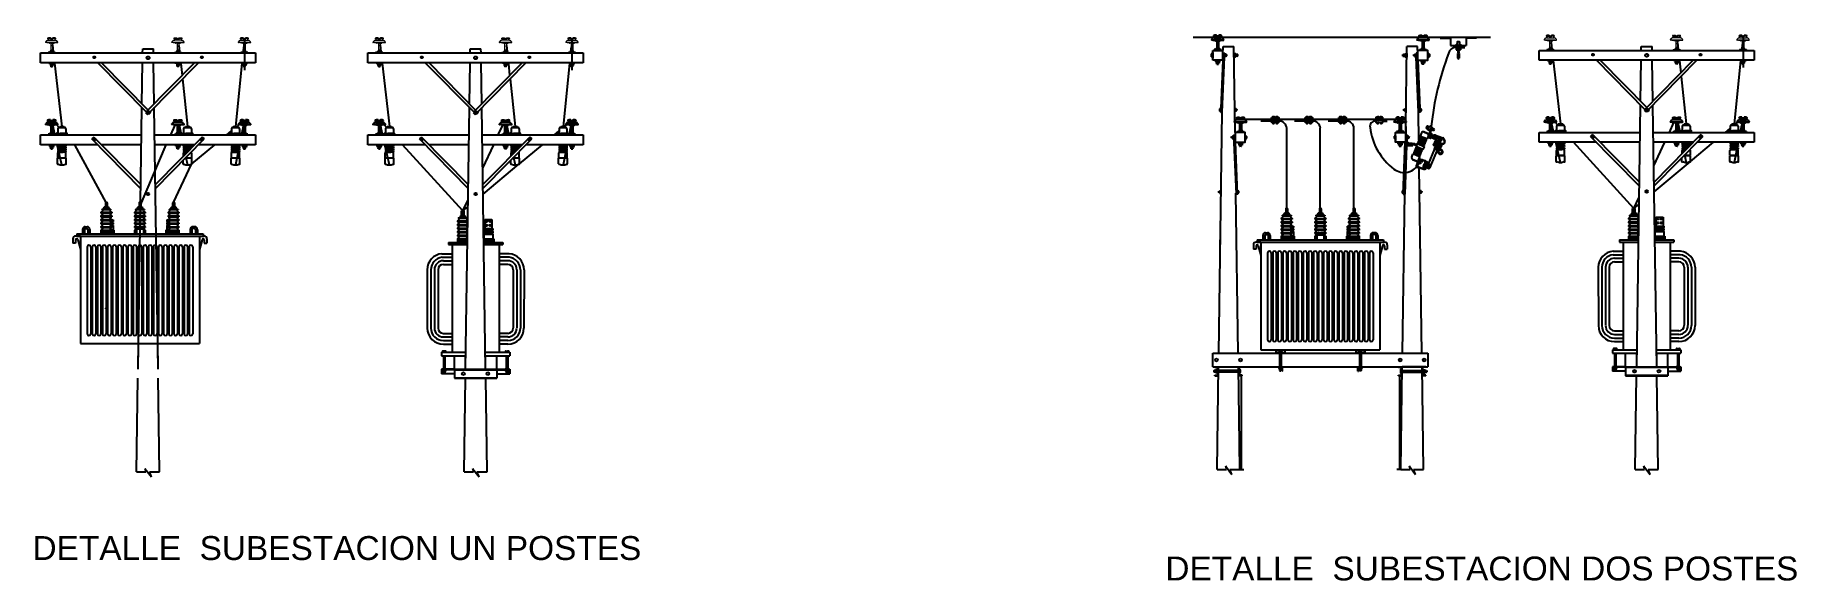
# Model space of a CAD drawing. Header units: millimetres. Extents: x 3057.5 to 3131.2, y 1715.9 to 1738.7.
import ezdxf

# ---------------------------------------------------------------- set-up
doc = ezdxf.new("R2010")
doc.units = ezdxf.units.MM
doc.linetypes.add('ACAD_ISO02W100', pattern=[15, 12, -3])
doc.styles.get("Standard").update_dxf_attribs({"font": 'arial.ttf'})

msp = doc.modelspace()

# ---------------------------------------------------------------- texts
at = {"linetype": 'ACAD_ISO02W100', "char_height": 1, "attachment_point": 1}
for s, insert in [('DETALLE  SUBESTACION UN POSTES', (3057.398, 1717.775)), ('DETALLE  SUBESTACION DOS POSTES', (3104.77, 1716.92))]:
    msp.add_mtext_dynamic_manual_height_columns(s, width=74.14936, gutter_width=12.5, heights=[43.081], dxfattribs=dict(at, insert=insert))

# ---------------------------------------------------------------- linework, layer by layer
at = {"color": 177, "linetype": 'ACAD_ISO02W100', "lineweight": 13, "ltscale": 0.13, "true_color": 0x293189}
for p, q in [((3058.151, 1738.607), (3058.039, 1738.607)), ((3058.039, 1738.584), (3058.144, 1738.584)), ((3058.04, 1738.583), (3058.047, 1738.579)), ((3058.055, 1738.519), (3058.345, 1738.519)), ((3058.153, 1738.623), (3058.07, 1738.623)), ((3058.329, 1738.623), (3058.247, 1738.623)), ((3058.247, 1738.623), (3058.247, 1738.621)), ((3058.36, 1738.607), (3058.248, 1738.607)), ((3058.256, 1738.584), (3058.255, 1738.582)), ((3058.361, 1738.584), (3058.256, 1738.584)), ((3058.352, 1738.579), (3058.359, 1738.583)), ((3058.36, 1738.607), (3058.353, 1738.608)), ((3063.319, 1738.607), (3063.327, 1738.608)), ((3063.319, 1738.607), (3063.431, 1738.607)), ((3063.319, 1738.584), (3063.424, 1738.584)), ((3063.327, 1738.579), (3063.32, 1738.583)), ((3063.625, 1738.519), (3063.334, 1738.519)), ((3063.35, 1738.623), (3063.433, 1738.623)), ((3063.424, 1738.584), (3063.425, 1738.582)), ((3063.433, 1738.623), (3063.433, 1738.621)), ((3063.526, 1738.623), (3063.609, 1738.623)), ((3063.528, 1738.607), (3063.64, 1738.607)), ((3063.641, 1738.584), (3063.536, 1738.584)), ((3063.639, 1738.583), (3063.632, 1738.579)), ((3066.098, 1738.584), (3066.203, 1738.584)), ((3066.211, 1738.607), (3066.099, 1738.607)), ((3066.1, 1738.583), (3066.107, 1738.579)), ((3066.114, 1738.519), (3066.404, 1738.519)), ((3066.212, 1738.623), (3066.13, 1738.623)), ((3066.306, 1738.623), (3066.306, 1738.621)), ((3066.389, 1738.623), (3066.306, 1738.623)), ((3066.42, 1738.607), (3066.308, 1738.607)), ((3066.315, 1738.584), (3066.314, 1738.582)), ((3066.42, 1738.584), (3066.315, 1738.584)), ((3066.42, 1738.607), (3066.412, 1738.608)), ((3066.412, 1738.579), (3066.419, 1738.583)), ((3071.849, 1738.607), (3071.737, 1738.607)), ((3071.737, 1738.584), (3071.841, 1738.584)), ((3071.738, 1738.583), (3071.745, 1738.579)), ((3071.752, 1738.519), (3072.043, 1738.519)), ((3071.851, 1738.623), (3071.768, 1738.623)), ((3072.027, 1738.623), (3071.944, 1738.623)), ((3071.944, 1738.623), (3071.944, 1738.621)), ((3072.058, 1738.607), (3071.946, 1738.607)), ((3071.953, 1738.584), (3071.952, 1738.582)), ((3072.058, 1738.584), (3071.953, 1738.584)), ((3072.058, 1738.607), (3072.05, 1738.608)), ((3072.05, 1738.579), (3072.057, 1738.583)), ((3077.016, 1738.584), (3077.121, 1738.584)), ((3077.017, 1738.607), (3077.024, 1738.608)), ((3077.017, 1738.607), (3077.129, 1738.607)), ((3077.025, 1738.579), (3077.018, 1738.583)), ((3077.323, 1738.519), (3077.032, 1738.519)), ((3077.048, 1738.623), (3077.13, 1738.623)), ((3077.121, 1738.584), (3077.123, 1738.582)), ((3077.13, 1738.623), (3077.13, 1738.621)), ((3077.224, 1738.623), (3077.307, 1738.623)), ((3077.226, 1738.607), (3077.338, 1738.607)), ((3077.338, 1738.584), (3077.233, 1738.584)), ((3077.337, 1738.583), (3077.33, 1738.579)), ((3079.796, 1738.584), (3079.901, 1738.584)), ((3079.909, 1738.607), (3079.797, 1738.607)), ((3079.798, 1738.583), (3079.805, 1738.579)), ((3079.812, 1738.519), (3080.102, 1738.519)), ((3079.91, 1738.623), (3079.828, 1738.623)), ((3080.004, 1738.623), (3080.004, 1738.621)), ((3080.087, 1738.623), (3080.004, 1738.623)), ((3080.117, 1738.607), (3080.005, 1738.607)), ((3080.013, 1738.584), (3080.012, 1738.582)), ((3080.118, 1738.584), (3080.013, 1738.584)), ((3080.117, 1738.607), (3080.11, 1738.608)), ((3080.11, 1738.579), (3080.117, 1738.583)), ((3120.869, 1738.527), (3120.617, 1738.527)), ((3120.673, 1738.527), (3120.869, 1738.527)), ((3120.821, 1738.711), (3120.708, 1738.711)), ((3120.708, 1738.688), (3120.813, 1738.688)), ((3120.709, 1738.688), (3120.716, 1738.683)), ((3120.724, 1738.623), (3121.014, 1738.623)), ((3120.822, 1738.728), (3120.739, 1738.728)), ((3120.757, 1738.52), (3120.757, 1738.511)), ((3120.869, 1738.496), (3120.772, 1738.496)), ((3120.869, 1738.496), (3120.772, 1738.496)), ((3120.828, 1738.496), (3120.909, 1738.496)), ((3120.828, 1738.496), (3120.909, 1738.496)), ((3120.832, 1738.496), (3120.832, 1738.207)), ((3121.064, 1738.527), (3120.869, 1738.527)), ((3120.869, 1738.527), (3121.121, 1738.527)), ((3120.869, 1738.496), (3120.965, 1738.496)), ((3120.869, 1738.496), (3120.965, 1738.496)), ((3120.905, 1738.496), (3120.905, 1738.207)), ((3120.998, 1738.728), (3120.916, 1738.728)), ((3120.916, 1738.728), (3120.916, 1738.725)), ((3121.029, 1738.711), (3120.917, 1738.711)), ((3120.925, 1738.688), (3120.924, 1738.687)), ((3121.03, 1738.688), (3120.925, 1738.688)), ((3120.98, 1738.52), (3120.98, 1738.511)), ((3121.021, 1738.683), (3121.028, 1738.688)), ((3121.029, 1738.711), (3121.022, 1738.712)), ((3126.149, 1738.527), (3125.897, 1738.527)), ((3125.953, 1738.527), (3126.149, 1738.527)), ((3125.988, 1738.711), (3125.996, 1738.712)), ((3125.988, 1738.711), (3126.1, 1738.711)), ((3125.988, 1738.688), (3126.093, 1738.688)), ((3125.996, 1738.683), (3125.989, 1738.688)), ((3126.294, 1738.623), (3126.004, 1738.623)), ((3126.019, 1738.728), (3126.102, 1738.728)), ((3126.037, 1738.52), (3126.037, 1738.511)), ((3126.149, 1738.496), (3126.052, 1738.496)), ((3126.149, 1738.496), (3126.052, 1738.496)), ((3126.093, 1738.688), (3126.094, 1738.687)), ((3126.102, 1738.728), (3126.102, 1738.725)), ((3126.189, 1738.496), (3126.108, 1738.496)), ((3126.189, 1738.496), (3126.108, 1738.496)), ((3126.112, 1738.496), (3126.112, 1738.207)), ((3126.344, 1738.527), (3126.149, 1738.527)), ((3126.149, 1738.527), (3126.4, 1738.527)), ((3126.149, 1738.496), (3126.245, 1738.496)), ((3126.149, 1738.496), (3126.245, 1738.496)), ((3126.185, 1738.496), (3126.185, 1738.207)), ((3126.196, 1738.728), (3126.278, 1738.728)), ((3126.197, 1738.711), (3126.309, 1738.711)), ((3126.31, 1738.688), (3126.205, 1738.688)), ((3126.26, 1738.52), (3126.26, 1738.511)), ((3126.308, 1738.688), (3126.301, 1738.683)), ((3128.928, 1738.527), (3128.677, 1738.527)), ((3128.733, 1738.527), (3128.928, 1738.527)), ((3128.88, 1738.711), (3128.768, 1738.711)), ((3128.768, 1738.688), (3128.872, 1738.688)), ((3128.769, 1738.688), (3128.776, 1738.683)), ((3128.783, 1738.623), (3129.074, 1738.623)), ((3128.882, 1738.728), (3128.799, 1738.728)), ((3128.817, 1738.52), (3128.817, 1738.511)), ((3128.928, 1738.496), (3128.832, 1738.496)), ((3128.928, 1738.496), (3128.832, 1738.496)), ((3128.888, 1738.496), (3128.969, 1738.496)), ((3128.888, 1738.496), (3128.969, 1738.496)), ((3128.892, 1738.496), (3128.892, 1738.207)), ((3128.928, 1738.527), (3129.18, 1738.527)), ((3129.124, 1738.527), (3128.928, 1738.527)), ((3128.928, 1738.496), (3129.025, 1738.496)), ((3128.928, 1738.496), (3129.025, 1738.496)), ((3128.965, 1738.496), (3128.965, 1738.207)), ((3128.975, 1738.728), (3128.975, 1738.725)), ((3129.058, 1738.728), (3128.975, 1738.728)), ((3129.089, 1738.711), (3128.977, 1738.711)), ((3128.984, 1738.688), (3128.983, 1738.687)), ((3129.089, 1738.688), (3128.984, 1738.688)), ((3129.04, 1738.52), (3129.04, 1738.511)), ((3129.089, 1738.711), (3129.081, 1738.712)), ((3129.081, 1738.683), (3129.088, 1738.688)), ((3058.2, 1738.423), (3057.948, 1738.423)), ((3058.004, 1738.423), (3058.2, 1738.423)), ((3058.05, 1738.021), (3058.05, 1737.991)), ((3058.349, 1738.021), (3058.05, 1738.021)), ((3058.088, 1738.415), (3058.088, 1738.407)), ((3058.2, 1738.392), (3058.103, 1738.392)), ((3058.2, 1738.392), (3058.103, 1738.392)), ((3058.114, 1738.036), (3058.285, 1738.036)), ((3058.114, 1738.036), (3058.114, 1738.025)), ((3058.114, 1738.025), (3058.285, 1738.025)), ((3058.149, 1738.092), (3058.149, 1738.048)), ((3058.159, 1738.392), (3058.24, 1738.392)), ((3058.159, 1738.392), (3058.24, 1738.392)), ((3058.163, 1738.392), (3058.163, 1738.103)), ((3058.163, 1738.025), (3058.163, 1738.021)), ((3058.2, 1738.105), (3058.174, 1738.105)), ((3058.395, 1738.423), (3058.2, 1738.423)), ((3058.2, 1738.423), (3058.451, 1738.423)), ((3058.2, 1738.392), (3058.296, 1738.392)), ((3058.2, 1738.392), (3058.296, 1738.392)), ((3058.2, 1738.105), (3058.225, 1738.105)), ((3058.2, 1738.092), (3058.2, 1738.036)), ((3058.236, 1738.392), (3058.236, 1738.103)), ((3058.236, 1738.025), (3058.236, 1738.021)), ((3058.251, 1738.092), (3058.251, 1738.048)), ((3058.285, 1738.036), (3058.285, 1738.025)), ((3058.311, 1738.415), (3058.311, 1738.407)), ((3058.349, 1738.021), (3058.349, 1737.991)), ((3059.959, 1737.84), (3059.939, 1737.806)), ((3059.939, 1737.806), (3059.959, 1737.771)), ((3060, 1737.84), (3059.959, 1737.84)), ((3059.959, 1737.771), (3060, 1737.771)), ((3060.02, 1737.806), (3060, 1737.84)), ((3060, 1737.771), (3060.02, 1737.806)), ((3062.172, 1737.783), (3062.201, 1737.833)), ((3062.201, 1737.733), (3062.172, 1737.783)), ((3062.201, 1737.833), (3062.258, 1737.833)), ((3062.258, 1737.733), (3062.201, 1737.733)), ((3062.258, 1737.833), (3062.287, 1737.783)), ((3062.287, 1737.783), (3062.258, 1737.733)), ((3062.457, 1737.989), (3062.455, 1738.158)), ((3063.48, 1738.423), (3063.228, 1738.423)), ((3063.284, 1738.423), (3063.48, 1738.423)), ((3063.33, 1738.021), (3063.33, 1737.991)), ((3063.33, 1738.021), (3063.629, 1738.021)), ((3063.368, 1738.415), (3063.368, 1738.407)), ((3063.48, 1738.392), (3063.383, 1738.392)), ((3063.48, 1738.392), (3063.383, 1738.392)), ((3063.394, 1738.036), (3063.394, 1738.025)), ((3063.565, 1738.036), (3063.394, 1738.036)), ((3063.565, 1738.025), (3063.394, 1738.025)), ((3063.429, 1738.092), (3063.429, 1738.048)), ((3063.52, 1738.392), (3063.439, 1738.392)), ((3063.52, 1738.392), (3063.439, 1738.392)), ((3063.443, 1738.392), (3063.443, 1738.103)), ((3063.443, 1738.255), (3063.443, 1738.103)), ((3063.443, 1738.025), (3063.443, 1738.021)), ((3063.48, 1738.105), (3063.454, 1738.105)), ((3063.675, 1738.423), (3063.48, 1738.423)), ((3063.48, 1738.423), (3063.731, 1738.423)), ((3063.48, 1738.392), (3063.576, 1738.392)), ((3063.48, 1738.392), (3063.576, 1738.392)), ((3063.48, 1738.105), (3063.505, 1738.105)), ((3063.48, 1738.092), (3063.48, 1738.036)), ((3063.516, 1738.392), (3063.516, 1738.103)), ((3063.516, 1738.256), (3063.516, 1738.103)), ((3063.516, 1738.025), (3063.516, 1738.021)), ((3063.531, 1738.092), (3063.531, 1738.048)), ((3063.565, 1738.036), (3063.565, 1738.025)), ((3063.591, 1738.415), (3063.591, 1738.407)), ((3063.629, 1738.021), (3063.629, 1737.991)), ((3064.459, 1737.84), (3064.439, 1737.806)), ((3064.439, 1737.806), (3064.459, 1737.771)), ((3064.5, 1737.84), (3064.459, 1737.84)), ((3064.459, 1737.771), (3064.5, 1737.771)), ((3064.52, 1737.806), (3064.5, 1737.84)), ((3064.5, 1737.771), (3064.52, 1737.806)), ((3066.259, 1738.423), (3066.008, 1738.423)), ((3066.064, 1738.423), (3066.259, 1738.423)), ((3066.11, 1738.021), (3066.11, 1737.991)), ((3066.409, 1738.021), (3066.11, 1738.021)), ((3066.148, 1738.415), (3066.148, 1738.407)), ((3066.259, 1738.392), (3066.163, 1738.392)), ((3066.259, 1738.392), (3066.163, 1738.392)), ((3066.174, 1738.036), (3066.345, 1738.036)), ((3066.174, 1738.036), (3066.174, 1738.025)), ((3066.174, 1738.025), (3066.345, 1738.025)), ((3066.208, 1738.092), (3066.208, 1738.048)), ((3066.219, 1738.392), (3066.3, 1738.392)), ((3066.219, 1738.392), (3066.3, 1738.392)), ((3066.223, 1738.392), (3066.223, 1738.103)), ((3066.223, 1738.025), (3066.223, 1738.021)), ((3066.259, 1738.105), (3066.234, 1738.105)), ((3066.259, 1738.423), (3066.511, 1738.423)), ((3066.455, 1738.423), (3066.259, 1738.423)), ((3066.259, 1738.392), (3066.356, 1738.392)), ((3066.259, 1738.392), (3066.356, 1738.392)), ((3066.259, 1738.105), (3066.285, 1738.105)), ((3066.259, 1738.092), (3066.259, 1738.036)), ((3066.296, 1738.392), (3066.296, 1738.103)), ((3066.296, 1738.025), (3066.296, 1738.021)), ((3066.31, 1738.092), (3066.31, 1738.048)), ((3066.345, 1738.036), (3066.345, 1738.025)), ((3066.371, 1738.415), (3066.371, 1738.407)), ((3066.409, 1738.021), (3066.409, 1737.991)), ((3071.897, 1738.423), (3071.646, 1738.423)), ((3071.702, 1738.423), (3071.897, 1738.423)), ((3071.748, 1738.021), (3071.748, 1737.991)), ((3072.047, 1738.021), (3071.748, 1738.021)), ((3071.786, 1738.415), (3071.786, 1738.407)), ((3071.897, 1738.392), (3071.801, 1738.392)), ((3071.897, 1738.392), (3071.801, 1738.392)), ((3071.812, 1738.036), (3071.983, 1738.036)), ((3071.812, 1738.036), (3071.812, 1738.025)), ((3071.812, 1738.025), (3071.983, 1738.025)), ((3071.846, 1738.092), (3071.846, 1738.048)), ((3071.857, 1738.392), (3071.938, 1738.392)), ((3071.857, 1738.392), (3071.938, 1738.392)), ((3071.861, 1738.392), (3071.861, 1738.103)), ((3071.861, 1738.025), (3071.861, 1738.021)), ((3071.897, 1738.105), (3071.872, 1738.105)), ((3072.093, 1738.423), (3071.897, 1738.423)), ((3071.897, 1738.423), (3072.149, 1738.423)), ((3071.897, 1738.392), (3071.994, 1738.392)), ((3071.897, 1738.392), (3071.994, 1738.392)), ((3071.897, 1738.105), (3071.923, 1738.105)), ((3071.897, 1738.092), (3071.897, 1738.036)), ((3071.934, 1738.392), (3071.934, 1738.103)), ((3071.934, 1738.025), (3071.934, 1738.021)), ((3071.948, 1738.092), (3071.948, 1738.048)), ((3071.983, 1738.036), (3071.983, 1738.025)), ((3072.009, 1738.415), (3072.009, 1738.407)), ((3072.047, 1738.021), (3072.047, 1737.991)), ((3073.657, 1737.84), (3073.637, 1737.806)), ((3073.637, 1737.806), (3073.657, 1737.771)), ((3073.697, 1737.84), (3073.657, 1737.84)), ((3073.657, 1737.771), (3073.697, 1737.771)), ((3073.717, 1737.806), (3073.697, 1737.84)), ((3073.697, 1737.771), (3073.717, 1737.806)), ((3075.87, 1737.783), (3075.898, 1737.833)), ((3075.898, 1737.733), (3075.87, 1737.783)), ((3075.898, 1737.833), (3075.956, 1737.833)), ((3075.956, 1737.733), (3075.898, 1737.733)), ((3075.956, 1737.833), (3075.985, 1737.783)), ((3075.985, 1737.783), (3075.956, 1737.733)), ((3076.155, 1737.989), (3076.152, 1738.158)), ((3077.177, 1738.423), (3076.926, 1738.423)), ((3076.982, 1738.423), (3077.177, 1738.423)), ((3077.028, 1738.021), (3077.028, 1737.991)), ((3077.028, 1738.021), (3077.327, 1738.021)), ((3077.066, 1738.415), (3077.066, 1738.407)), ((3077.177, 1738.392), (3077.081, 1738.392)), ((3077.177, 1738.392), (3077.081, 1738.392)), ((3077.092, 1738.036), (3077.092, 1738.025)), ((3077.263, 1738.036), (3077.092, 1738.036)), ((3077.263, 1738.025), (3077.092, 1738.025)), ((3077.126, 1738.092), (3077.126, 1738.048)), ((3077.218, 1738.392), (3077.137, 1738.392)), ((3077.218, 1738.392), (3077.137, 1738.392)), ((3077.141, 1738.392), (3077.141, 1738.103)), ((3077.141, 1738.255), (3077.141, 1738.103)), ((3077.141, 1738.025), (3077.141, 1738.021)), ((3077.177, 1738.105), (3077.152, 1738.105)), ((3077.373, 1738.423), (3077.177, 1738.423)), ((3077.177, 1738.423), (3077.429, 1738.423)), ((3077.177, 1738.392), (3077.274, 1738.392)), ((3077.177, 1738.392), (3077.274, 1738.392)), ((3077.177, 1738.105), (3077.203, 1738.105)), ((3077.177, 1738.092), (3077.177, 1738.036)), ((3077.214, 1738.392), (3077.214, 1738.103)), ((3077.214, 1738.256), (3077.214, 1738.103)), ((3077.214, 1738.025), (3077.214, 1738.021)), ((3077.228, 1738.092), (3077.228, 1738.048)), ((3077.263, 1738.036), (3077.263, 1738.025)), ((3077.289, 1738.415), (3077.289, 1738.407)), ((3077.327, 1738.021), (3077.327, 1737.991)), ((3078.157, 1737.84), (3078.137, 1737.806)), ((3078.137, 1737.806), (3078.157, 1737.771)), ((3078.197, 1737.84), (3078.157, 1737.84)), ((3078.157, 1737.771), (3078.197, 1737.771)), ((3078.217, 1737.806), (3078.197, 1737.84)), ((3078.197, 1737.771), (3078.217, 1737.806)), ((3079.957, 1738.423), (3079.705, 1738.423)), ((3079.762, 1738.423), (3079.957, 1738.423)), ((3079.808, 1738.021), (3079.808, 1737.991)), ((3080.106, 1738.021), (3079.808, 1738.021)), ((3079.845, 1738.415), (3079.845, 1738.407)), ((3079.957, 1738.392), (3079.86, 1738.392)), ((3079.957, 1738.392), (3079.86, 1738.392)), ((3079.871, 1738.036), (3080.043, 1738.036)), ((3079.871, 1738.036), (3079.871, 1738.025)), ((3079.871, 1738.025), (3080.043, 1738.025)), ((3079.906, 1738.092), (3079.906, 1738.048)), ((3079.916, 1738.392), (3079.998, 1738.392)), ((3079.916, 1738.392), (3079.998, 1738.392)), ((3079.921, 1738.392), (3079.921, 1738.103)), ((3079.921, 1738.025), (3079.921, 1738.021)), ((3079.957, 1738.105), (3079.932, 1738.105)), ((3079.957, 1738.423), (3080.209, 1738.423)), ((3080.152, 1738.423), (3079.957, 1738.423)), ((3079.957, 1738.392), (3080.054, 1738.392)), ((3079.957, 1738.392), (3080.054, 1738.392)), ((3079.957, 1738.105), (3079.983, 1738.105)), ((3079.957, 1738.092), (3079.957, 1738.036)), ((3079.994, 1738.392), (3079.994, 1738.103)), ((3079.994, 1738.025), (3079.994, 1738.021)), ((3080.008, 1738.092), (3080.008, 1738.048)), ((3080.043, 1738.036), (3080.043, 1738.025)), ((3080.069, 1738.415), (3080.069, 1738.407)), ((3080.106, 1738.021), (3080.106, 1737.991)), ((3120.719, 1738.125), (3120.719, 1738.095)), ((3121.018, 1738.125), (3120.719, 1738.125)), ((3120.783, 1738.14), (3120.954, 1738.14)), ((3120.783, 1738.14), (3120.783, 1738.129)), ((3120.783, 1738.129), (3120.954, 1738.129)), ((3120.818, 1738.196), (3120.818, 1738.153)), ((3120.832, 1738.129), (3120.832, 1738.125)), ((3120.869, 1738.209), (3120.843, 1738.209)), ((3120.869, 1738.209), (3120.894, 1738.209)), ((3120.869, 1738.196), (3120.869, 1738.14)), ((3120.905, 1738.129), (3120.905, 1738.125)), ((3120.92, 1738.196), (3120.92, 1738.153)), ((3120.954, 1738.14), (3120.954, 1738.129)), ((3121.018, 1738.125), (3121.018, 1738.095)), ((3122.629, 1737.945), (3122.609, 1737.91)), ((3122.609, 1737.91), (3122.629, 1737.875)), ((3122.669, 1737.945), (3122.629, 1737.945)), ((3122.629, 1737.875), (3122.669, 1737.875)), ((3122.689, 1737.91), (3122.669, 1737.945)), ((3122.669, 1737.875), (3122.689, 1737.91)), ((3124.841, 1737.887), (3124.87, 1737.937)), ((3124.87, 1737.837), (3124.841, 1737.887)), ((3124.87, 1737.937), (3124.927, 1737.937)), ((3124.927, 1737.837), (3124.87, 1737.837)), ((3124.927, 1737.937), (3124.956, 1737.887)), ((3124.956, 1737.887), (3124.927, 1737.837)), ((3125.126, 1738.094), (3125.124, 1738.262)), ((3125.999, 1738.125), (3125.999, 1738.095)), ((3125.999, 1738.125), (3126.298, 1738.125)), ((3126.063, 1738.14), (3126.063, 1738.129)), ((3126.234, 1738.14), (3126.063, 1738.14)), ((3126.234, 1738.129), (3126.063, 1738.129)), ((3126.098, 1738.196), (3126.098, 1738.153)), ((3126.112, 1738.36), (3126.112, 1738.207)), ((3126.112, 1738.129), (3126.112, 1738.125)), ((3126.149, 1738.209), (3126.123, 1738.209)), ((3126.149, 1738.209), (3126.174, 1738.209)), ((3126.149, 1738.196), (3126.149, 1738.14)), ((3126.185, 1738.361), (3126.185, 1738.207)), ((3126.185, 1738.129), (3126.185, 1738.125)), ((3126.2, 1738.196), (3126.2, 1738.153)), ((3126.234, 1738.14), (3126.234, 1738.129)), ((3126.298, 1738.125), (3126.298, 1738.095)), ((3127.129, 1737.945), (3127.109, 1737.91)), ((3127.109, 1737.91), (3127.129, 1737.875)), ((3127.169, 1737.945), (3127.129, 1737.945)), ((3127.129, 1737.875), (3127.169, 1737.875)), ((3127.189, 1737.91), (3127.169, 1737.945)), ((3127.169, 1737.875), (3127.189, 1737.91)), ((3128.779, 1738.125), (3128.779, 1738.095)), ((3129.078, 1738.125), (3128.779, 1738.125)), ((3128.843, 1738.14), (3129.014, 1738.14)), ((3128.843, 1738.14), (3128.843, 1738.129)), ((3128.843, 1738.129), (3129.014, 1738.129)), ((3128.877, 1738.196), (3128.877, 1738.153)), ((3128.892, 1738.129), (3128.892, 1738.125)), ((3128.928, 1738.209), (3128.903, 1738.209)), ((3128.928, 1738.209), (3128.954, 1738.209)), ((3128.928, 1738.196), (3128.928, 1738.14)), ((3128.965, 1738.129), (3128.965, 1738.125)), ((3128.979, 1738.196), (3128.979, 1738.153)), ((3129.014, 1738.14), (3129.014, 1738.129)), ((3129.078, 1738.125), (3129.078, 1738.095)), ((3058.076, 1737.547), (3058.076, 1737.577)), ((3058.076, 1737.547), (3058.323, 1737.547)), ((3058.133, 1737.541), (3058.168, 1737.541)), ((3058.133, 1737.541), (3058.133, 1737.523)), ((3058.133, 1737.541), (3058.2, 1737.531)), ((3058.133, 1737.523), (3058.2, 1737.513)), ((3058.133, 1737.506), (3058.133, 1737.459)), ((3058.149, 1737.453), (3058.251, 1737.453)), ((3058.151, 1737.512), (3058.248, 1737.512)), ((3058.163, 1737.543), (3058.169, 1737.547)), ((3058.163, 1737.543), (3058.192, 1737.547)), ((3058.169, 1737.541), (3058.163, 1737.543)), ((3058.163, 1737.537), (3058.199, 1737.543)), ((3058.163, 1737.537), (3058.169, 1737.541)), ((3058.169, 1737.535), (3058.163, 1737.537)), ((3058.163, 1737.514), (3058.169, 1737.518)), ((3058.163, 1737.514), (3058.179, 1737.516)), ((3058.169, 1737.512), (3058.163, 1737.514)), ((3058.169, 1737.512), (3058.163, 1737.514)), ((3058.167, 1737.512), (3058.163, 1737.513)), ((3058.163, 1737.444), (3058.229, 1737.453)), ((3058.163, 1737.45), (3058.169, 1737.453)), ((3058.163, 1737.45), (3058.188, 1737.453)), ((3058.163, 1737.45), (3058.188, 1737.453)), ((3058.169, 1737.448), (3058.163, 1737.45)), ((3058.163, 1737.438), (3058.236, 1737.448)), ((3058.163, 1737.444), (3058.169, 1737.448)), ((3058.169, 1737.442), (3058.163, 1737.444)), ((3058.163, 1737.432), (3058.236, 1737.442)), ((3058.163, 1737.438), (3058.169, 1737.442)), ((3058.169, 1737.436), (3058.163, 1737.438)), ((3058.163, 1737.426), (3058.236, 1737.437)), ((3058.163, 1737.432), (3058.169, 1737.436)), ((3058.163, 1737.432), (3058.169, 1737.43)), ((3058.163, 1737.42), (3058.236, 1737.431)), ((3058.163, 1737.426), (3058.169, 1737.43)), ((3058.169, 1737.424), (3058.163, 1737.426)), ((3058.163, 1737.415), (3058.236, 1737.425)), ((3058.163, 1737.42), (3058.169, 1737.424)), ((3058.163, 1737.42), (3058.169, 1737.424)), ((3058.169, 1737.418), (3058.163, 1737.42)), ((3058.163, 1737.409), (3058.236, 1737.419)), ((3058.163, 1737.415), (3058.169, 1737.418)), ((3058.169, 1737.412), (3058.163, 1737.415)), ((3058.163, 1737.409), (3058.169, 1737.412)), ((3058.163, 1737.409), (3058.232, 1737.409)), ((3058.164, 1737.514), (3058.166, 1737.514)), ((3058.167, 1737.512), (3058.236, 1737.512)), ((3058.169, 1737.547), (3058.168, 1737.547)), ((3058.169, 1737.547), (3058.172, 1737.547)), ((3058.169, 1737.541), (3058.199, 1737.546)), ((3058.169, 1737.535), (3058.199, 1737.54)), ((3058.169, 1737.512), (3058.189, 1737.515)), ((3058.169, 1737.512), (3058.187, 1737.514)), ((3058.169, 1737.448), (3058.209, 1737.453)), ((3058.169, 1737.442), (3058.23, 1737.45)), ((3058.169, 1737.436), (3058.23, 1737.445)), ((3058.169, 1737.43), (3058.23, 1737.439)), ((3058.169, 1737.424), (3058.23, 1737.433)), ((3058.169, 1737.418), (3058.23, 1737.427)), ((3058.169, 1737.412), (3058.23, 1737.421)), ((3058.17, 1737.506), (3058.17, 1737.459)), ((3058.18, 1737.534), (3058.199, 1737.537)), ((3058.184, 1737.409), (3058.23, 1737.415)), ((3058.19, 1737.532), (3058.199, 1737.534)), ((3058.192, 1737.512), (3058.236, 1737.519)), ((3058.2, 1737.547), (3058.199, 1737.532)), ((3058.199, 1737.532), (3058.266, 1737.522)), ((3058.199, 1737.532), (3058.2, 1737.513)), ((3058.199, 1737.531), (3058.202, 1737.531)), ((3058.199, 1737.528), (3058.212, 1737.53)), ((3058.199, 1737.525), (3058.222, 1737.528)), ((3058.199, 1737.522), (3058.23, 1737.526)), ((3058.199, 1737.519), (3058.236, 1737.524)), ((3058.199, 1737.516), (3058.23, 1737.521)), ((3058.204, 1737.409), (3058.236, 1737.413)), ((3058.213, 1737.547), (3058.266, 1737.54)), ((3058.216, 1737.512), (3058.23, 1737.515)), ((3058.217, 1737.448), (3058.23, 1737.45)), ((3058.223, 1737.546), (3058.234, 1737.547)), ((3058.225, 1737.409), (3058.23, 1737.409)), ((3058.231, 1737.527), (3058.23, 1737.526)), ((3058.23, 1737.526), (3058.236, 1737.524)), ((3058.236, 1737.524), (3058.23, 1737.521)), ((3058.23, 1737.521), (3058.236, 1737.519)), ((3058.23, 1737.515), (3058.236, 1737.519)), ((3058.236, 1737.513), (3058.23, 1737.515)), ((3058.23, 1737.506), (3058.23, 1737.459)), ((3058.235, 1737.453), (3058.23, 1737.45)), ((3058.23, 1737.45), (3058.235, 1737.453)), ((3058.23, 1737.45), (3058.236, 1737.448)), ((3058.236, 1737.448), (3058.23, 1737.45)), ((3058.23, 1737.445), (3058.236, 1737.448)), ((3058.236, 1737.442), (3058.23, 1737.445)), ((3058.23, 1737.439), (3058.236, 1737.442)), ((3058.236, 1737.437), (3058.23, 1737.439)), ((3058.23, 1737.433), (3058.236, 1737.437)), ((3058.236, 1737.431), (3058.23, 1737.433)), ((3058.23, 1737.427), (3058.236, 1737.431)), ((3058.23, 1737.427), (3058.236, 1737.425)), ((3058.23, 1737.421), (3058.236, 1737.425)), ((3058.236, 1737.419), (3058.23, 1737.421)), ((3058.23, 1737.415), (3058.236, 1737.419)), ((3058.236, 1737.413), (3058.23, 1737.415)), ((3058.23, 1737.409), (3058.236, 1737.413)), ((3058.232, 1737.409), (3058.23, 1737.409)), ((3058.231, 1737.545), (3058.236, 1737.547)), ((3058.236, 1737.513), (3058.231, 1737.514)), ((3058.266, 1737.522), (3058.232, 1737.522)), ((3058.233, 1737.512), (3058.236, 1737.513)), ((3058.266, 1737.54), (3058.266, 1737.522)), ((3058.266, 1737.506), (3058.266, 1737.459)), ((3058.323, 1737.547), (3058.323, 1737.577)), ((3063.356, 1737.547), (3063.356, 1737.577)), ((3063.603, 1737.547), (3063.356, 1737.547)), ((3063.467, 1737.547), (3063.413, 1737.54)), ((3063.413, 1737.54), (3063.413, 1737.522)), ((3063.481, 1737.532), (3063.413, 1737.522)), ((3063.413, 1737.522), (3063.447, 1737.522)), ((3063.413, 1737.506), (3063.413, 1737.459)), ((3063.531, 1737.453), (3063.428, 1737.453)), ((3063.528, 1737.512), (3063.431, 1737.512)), ((3063.449, 1737.526), (3063.443, 1737.524)), ((3063.443, 1737.524), (3063.449, 1737.521)), ((3063.48, 1737.519), (3063.443, 1737.524)), ((3063.449, 1737.521), (3063.443, 1737.519)), ((3063.449, 1737.515), (3063.443, 1737.519)), ((3063.487, 1737.512), (3063.443, 1737.519)), ((3063.443, 1737.513), (3063.449, 1737.515)), ((3063.443, 1737.513), (3063.448, 1737.514)), ((3063.446, 1737.512), (3063.443, 1737.513)), ((3063.513, 1737.512), (3063.443, 1737.512)), ((3063.443, 1737.448), (3063.449, 1737.45)), ((3063.516, 1737.438), (3063.443, 1737.448)), ((3063.449, 1737.445), (3063.443, 1737.448)), ((3063.443, 1737.442), (3063.449, 1737.445)), ((3063.516, 1737.432), (3063.443, 1737.442)), ((3063.449, 1737.439), (3063.443, 1737.442)), ((3063.443, 1737.437), (3063.449, 1737.439)), ((3063.449, 1737.433), (3063.443, 1737.437)), ((3063.516, 1737.426), (3063.443, 1737.437)), ((3063.443, 1737.431), (3063.449, 1737.433)), ((3063.449, 1737.427), (3063.443, 1737.431)), ((3063.516, 1737.42), (3063.443, 1737.431)), ((3063.449, 1737.427), (3063.443, 1737.425)), ((3063.449, 1737.421), (3063.443, 1737.425)), ((3063.516, 1737.415), (3063.443, 1737.425)), ((3063.443, 1737.419), (3063.449, 1737.421)), ((3063.449, 1737.415), (3063.443, 1737.419)), ((3063.516, 1737.409), (3063.443, 1737.419)), ((3063.443, 1737.413), (3063.449, 1737.415)), ((3063.475, 1737.409), (3063.443, 1737.413)), ((3063.449, 1737.409), (3063.443, 1737.413)), ((3063.448, 1737.545), (3063.444, 1737.547)), ((3063.449, 1737.45), (3063.444, 1737.448)), ((3063.449, 1737.45), (3063.445, 1737.453)), ((3063.445, 1737.453), (3063.449, 1737.45)), ((3063.456, 1737.546), (3063.446, 1737.547)), ((3063.516, 1737.409), (3063.447, 1737.409)), ((3063.447, 1737.409), (3063.449, 1737.409)), ((3063.448, 1737.527), (3063.449, 1737.526)), ((3063.48, 1737.522), (3063.449, 1737.526)), ((3063.48, 1737.516), (3063.449, 1737.521)), ((3063.463, 1737.512), (3063.449, 1737.515)), ((3063.51, 1737.442), (3063.449, 1737.45)), ((3063.462, 1737.448), (3063.449, 1737.45)), ((3063.51, 1737.436), (3063.449, 1737.445)), ((3063.51, 1737.43), (3063.449, 1737.439)), ((3063.51, 1737.424), (3063.449, 1737.433)), ((3063.51, 1737.418), (3063.449, 1737.427)), ((3063.51, 1737.412), (3063.449, 1737.421)), ((3063.495, 1737.409), (3063.449, 1737.415)), ((3063.454, 1737.409), (3063.449, 1737.409)), ((3063.45, 1737.506), (3063.45, 1737.459)), ((3063.516, 1737.444), (3063.45, 1737.453)), ((3063.48, 1737.525), (3063.457, 1737.528)), ((3063.48, 1737.528), (3063.468, 1737.53)), ((3063.51, 1737.448), (3063.471, 1737.453)), ((3063.481, 1737.531), (3063.478, 1737.531)), ((3063.48, 1737.547), (3063.481, 1737.532)), ((3063.51, 1737.541), (3063.48, 1737.546)), ((3063.516, 1737.537), (3063.48, 1737.543)), ((3063.546, 1737.541), (3063.48, 1737.531)), ((3063.51, 1737.535), (3063.48, 1737.54)), ((3063.499, 1737.534), (3063.48, 1737.537)), ((3063.481, 1737.532), (3063.48, 1737.513)), ((3063.546, 1737.523), (3063.48, 1737.513)), ((3063.489, 1737.532), (3063.481, 1737.534)), ((3063.516, 1737.543), (3063.487, 1737.547)), ((3063.51, 1737.512), (3063.49, 1737.515)), ((3063.516, 1737.45), (3063.491, 1737.453)), ((3063.516, 1737.45), (3063.491, 1737.453)), ((3063.51, 1737.512), (3063.493, 1737.514)), ((3063.516, 1737.514), (3063.501, 1737.516)), ((3063.51, 1737.547), (3063.508, 1737.547)), ((3063.51, 1737.547), (3063.511, 1737.547)), ((3063.516, 1737.543), (3063.51, 1737.547)), ((3063.51, 1737.541), (3063.516, 1737.543)), ((3063.516, 1737.537), (3063.51, 1737.541)), ((3063.51, 1737.535), (3063.516, 1737.537)), ((3063.516, 1737.514), (3063.51, 1737.518)), ((3063.51, 1737.512), (3063.516, 1737.514)), ((3063.51, 1737.512), (3063.516, 1737.514)), ((3063.51, 1737.506), (3063.51, 1737.459)), ((3063.51, 1737.448), (3063.516, 1737.45)), ((3063.516, 1737.444), (3063.51, 1737.448)), ((3063.51, 1737.442), (3063.516, 1737.444)), ((3063.516, 1737.438), (3063.51, 1737.442)), ((3063.51, 1737.436), (3063.516, 1737.438)), ((3063.516, 1737.432), (3063.51, 1737.436)), ((3063.516, 1737.432), (3063.51, 1737.43)), ((3063.516, 1737.426), (3063.51, 1737.43)), ((3063.51, 1737.424), (3063.516, 1737.426)), ((3063.516, 1737.42), (3063.51, 1737.424)), ((3063.516, 1737.42), (3063.51, 1737.424)), ((3063.51, 1737.418), (3063.516, 1737.42)), ((3063.516, 1737.415), (3063.51, 1737.418)), ((3063.51, 1737.412), (3063.516, 1737.415)), ((3063.516, 1737.409), (3063.51, 1737.412)), ((3063.546, 1737.541), (3063.511, 1737.541)), ((3063.516, 1737.45), (3063.511, 1737.453)), ((3063.515, 1737.514), (3063.513, 1737.514)), ((3063.513, 1737.512), (3063.516, 1737.513)), ((3063.546, 1737.541), (3063.546, 1737.523)), ((3063.546, 1737.506), (3063.546, 1737.459)), ((3063.603, 1737.547), (3063.603, 1737.577)), ((3066.136, 1737.547), (3066.136, 1737.577)), ((3066.136, 1737.547), (3066.383, 1737.547)), ((3066.193, 1737.541), (3066.228, 1737.541)), ((3066.193, 1737.541), (3066.193, 1737.523)), ((3066.193, 1737.541), (3066.259, 1737.531)), ((3066.193, 1737.523), (3066.259, 1737.513)), ((3066.193, 1737.506), (3066.193, 1737.459)), ((3066.208, 1737.453), (3066.311, 1737.453)), ((3066.211, 1737.512), (3066.308, 1737.512)), ((3066.223, 1737.543), (3066.229, 1737.547)), ((3066.223, 1737.543), (3066.252, 1737.547)), ((3066.229, 1737.541), (3066.223, 1737.543)), ((3066.223, 1737.537), (3066.259, 1737.543)), ((3066.223, 1737.537), (3066.229, 1737.541)), ((3066.229, 1737.535), (3066.223, 1737.537)), ((3066.223, 1737.514), (3066.229, 1737.518)), ((3066.223, 1737.514), (3066.238, 1737.516)), ((3066.229, 1737.512), (3066.223, 1737.514)), ((3066.229, 1737.512), (3066.223, 1737.514)), ((3066.226, 1737.512), (3066.223, 1737.513)), ((3066.223, 1737.444), (3066.289, 1737.453)), ((3066.223, 1737.45), (3066.228, 1737.453)), ((3066.223, 1737.45), (3066.248, 1737.453)), ((3066.223, 1737.45), (3066.248, 1737.453)), ((3066.229, 1737.448), (3066.223, 1737.45)), ((3066.223, 1737.438), (3066.296, 1737.448)), ((3066.223, 1737.444), (3066.229, 1737.448)), ((3066.229, 1737.442), (3066.223, 1737.444)), ((3066.223, 1737.432), (3066.296, 1737.442)), ((3066.223, 1737.438), (3066.229, 1737.442)), ((3066.229, 1737.436), (3066.223, 1737.438)), ((3066.223, 1737.426), (3066.296, 1737.437)), ((3066.223, 1737.432), (3066.229, 1737.436)), ((3066.223, 1737.432), (3066.229, 1737.43)), ((3066.223, 1737.42), (3066.296, 1737.431)), ((3066.223, 1737.426), (3066.229, 1737.43)), ((3066.229, 1737.424), (3066.223, 1737.426)), ((3066.223, 1737.415), (3066.296, 1737.425)), ((3066.223, 1737.42), (3066.229, 1737.424)), ((3066.223, 1737.42), (3066.229, 1737.424)), ((3066.229, 1737.418), (3066.223, 1737.42)), ((3066.223, 1737.409), (3066.296, 1737.419)), ((3066.223, 1737.415), (3066.229, 1737.418)), ((3066.229, 1737.412), (3066.223, 1737.415)), ((3066.223, 1737.409), (3066.229, 1737.412)), ((3066.223, 1737.409), (3066.292, 1737.409)), ((3066.224, 1737.514), (3066.226, 1737.514)), ((3066.226, 1737.512), (3066.296, 1737.512)), ((3066.229, 1737.547), (3066.228, 1737.547)), ((3066.229, 1737.547), (3066.231, 1737.547)), ((3066.229, 1737.541), (3066.259, 1737.546)), ((3066.229, 1737.535), (3066.259, 1737.54)), ((3066.229, 1737.512), (3066.249, 1737.515)), ((3066.229, 1737.512), (3066.246, 1737.514)), ((3066.229, 1737.506), (3066.229, 1737.459)), ((3066.229, 1737.448), (3066.268, 1737.453)), ((3066.229, 1737.442), (3066.29, 1737.45)), ((3066.229, 1737.436), (3066.29, 1737.445)), ((3066.229, 1737.43), (3066.29, 1737.439)), ((3066.229, 1737.424), (3066.29, 1737.433)), ((3066.229, 1737.418), (3066.29, 1737.427)), ((3066.229, 1737.412), (3066.29, 1737.421)), ((3066.24, 1737.534), (3066.259, 1737.537)), ((3066.244, 1737.409), (3066.29, 1737.415)), ((3066.25, 1737.532), (3066.258, 1737.534)), ((3066.252, 1737.512), (3066.296, 1737.519)), ((3066.259, 1737.547), (3066.258, 1737.532)), ((3066.258, 1737.532), (3066.326, 1737.522)), ((3066.258, 1737.532), (3066.259, 1737.513)), ((3066.258, 1737.531), (3066.261, 1737.531)), ((3066.259, 1737.528), (3066.271, 1737.53)), ((3066.259, 1737.525), (3066.282, 1737.528)), ((3066.259, 1737.522), (3066.29, 1737.526)), ((3066.259, 1737.519), (3066.296, 1737.524)), ((3066.259, 1737.516), (3066.29, 1737.521)), ((3066.264, 1737.409), (3066.296, 1737.413)), ((3066.272, 1737.547), (3066.326, 1737.54)), ((3066.276, 1737.512), (3066.29, 1737.515)), ((3066.277, 1737.448), (3066.29, 1737.45)), ((3066.283, 1737.546), (3066.293, 1737.547)), ((3066.285, 1737.409), (3066.29, 1737.409)), ((3066.289, 1737.506), (3066.289, 1737.459)), ((3066.291, 1737.527), (3066.29, 1737.526)), ((3066.29, 1737.526), (3066.296, 1737.524)), ((3066.296, 1737.524), (3066.29, 1737.521)), ((3066.29, 1737.521), (3066.296, 1737.519)), ((3066.29, 1737.515), (3066.296, 1737.519)), ((3066.296, 1737.513), (3066.29, 1737.515)), ((3066.294, 1737.453), (3066.29, 1737.45)), ((3066.29, 1737.45), (3066.294, 1737.453)), ((3066.29, 1737.45), (3066.295, 1737.448)), ((3066.296, 1737.448), (3066.29, 1737.45)), ((3066.29, 1737.445), (3066.296, 1737.448)), ((3066.296, 1737.442), (3066.29, 1737.445)), ((3066.29, 1737.439), (3066.296, 1737.442)), ((3066.296, 1737.437), (3066.29, 1737.439)), ((3066.29, 1737.433), (3066.296, 1737.437)), ((3066.296, 1737.431), (3066.29, 1737.433)), ((3066.29, 1737.427), (3066.296, 1737.431)), ((3066.29, 1737.427), (3066.296, 1737.425)), ((3066.29, 1737.421), (3066.296, 1737.425)), ((3066.296, 1737.419), (3066.29, 1737.421)), ((3066.29, 1737.415), (3066.296, 1737.419)), ((3066.296, 1737.413), (3066.29, 1737.415)), ((3066.29, 1737.409), (3066.296, 1737.413)), ((3066.292, 1737.409), (3066.29, 1737.409)), ((3066.291, 1737.545), (3066.295, 1737.547)), ((3066.296, 1737.513), (3066.291, 1737.514)), ((3066.326, 1737.522), (3066.292, 1737.522)), ((3066.293, 1737.512), (3066.296, 1737.513)), ((3066.326, 1737.54), (3066.326, 1737.522)), ((3066.326, 1737.506), (3066.326, 1737.459)), ((3066.383, 1737.547), (3066.383, 1737.577)), ((3071.774, 1737.547), (3071.774, 1737.577)), ((3071.774, 1737.547), (3072.021, 1737.547)), ((3071.831, 1737.541), (3071.866, 1737.541)), ((3071.831, 1737.541), (3071.831, 1737.523)), ((3071.831, 1737.541), (3071.897, 1737.531)), ((3071.831, 1737.523), (3071.897, 1737.513)), ((3071.831, 1737.506), (3071.831, 1737.459)), ((3071.846, 1737.453), (3071.949, 1737.453)), ((3071.849, 1737.512), (3071.946, 1737.512)), ((3071.861, 1737.543), (3071.867, 1737.547)), ((3071.861, 1737.543), (3071.89, 1737.547)), ((3071.867, 1737.541), (3071.861, 1737.543)), ((3071.861, 1737.537), (3071.897, 1737.543)), ((3071.861, 1737.537), (3071.867, 1737.541)), ((3071.867, 1737.535), (3071.861, 1737.537)), ((3071.861, 1737.514), (3071.867, 1737.518)), ((3071.861, 1737.514), (3071.876, 1737.516)), ((3071.867, 1737.512), (3071.861, 1737.514)), ((3071.867, 1737.512), (3071.861, 1737.514)), ((3071.864, 1737.512), (3071.861, 1737.513)), ((3071.861, 1737.444), (3071.927, 1737.453)), ((3071.861, 1737.45), (3071.866, 1737.453)), ((3071.861, 1737.45), (3071.886, 1737.453)), ((3071.861, 1737.45), (3071.886, 1737.453)), ((3071.867, 1737.448), (3071.861, 1737.45)), ((3071.861, 1737.438), (3071.934, 1737.448)), ((3071.861, 1737.444), (3071.867, 1737.448)), ((3071.867, 1737.442), (3071.861, 1737.444)), ((3071.861, 1737.432), (3071.934, 1737.442)), ((3071.861, 1737.438), (3071.867, 1737.442)), ((3071.867, 1737.436), (3071.861, 1737.438)), ((3071.861, 1737.426), (3071.934, 1737.437)), ((3071.861, 1737.432), (3071.867, 1737.436)), ((3071.861, 1737.432), (3071.867, 1737.43)), ((3071.861, 1737.42), (3071.934, 1737.431)), ((3071.861, 1737.426), (3071.867, 1737.43)), ((3071.867, 1737.424), (3071.861, 1737.426)), ((3071.861, 1737.415), (3071.934, 1737.425)), ((3071.861, 1737.42), (3071.867, 1737.424)), ((3071.861, 1737.42), (3071.867, 1737.424)), ((3071.867, 1737.418), (3071.861, 1737.42)), ((3071.861, 1737.409), (3071.934, 1737.419)), ((3071.861, 1737.415), (3071.867, 1737.418)), ((3071.867, 1737.412), (3071.861, 1737.415)), ((3071.861, 1737.409), (3071.867, 1737.412)), ((3071.861, 1737.409), (3071.93, 1737.409)), ((3071.862, 1737.514), (3071.864, 1737.514)), ((3071.864, 1737.512), (3071.934, 1737.512)), ((3071.867, 1737.547), (3071.866, 1737.547)), ((3071.867, 1737.547), (3071.87, 1737.547)), ((3071.867, 1737.541), (3071.897, 1737.546)), ((3071.867, 1737.535), (3071.897, 1737.54)), ((3071.867, 1737.512), (3071.887, 1737.515)), ((3071.867, 1737.512), (3071.884, 1737.514)), ((3071.867, 1737.506), (3071.867, 1737.459)), ((3071.867, 1737.448), (3071.906, 1737.453)), ((3071.867, 1737.442), (3071.928, 1737.45)), ((3071.867, 1737.436), (3071.928, 1737.445)), ((3071.867, 1737.43), (3071.928, 1737.439)), ((3071.867, 1737.424), (3071.928, 1737.433)), ((3071.867, 1737.418), (3071.928, 1737.427)), ((3071.867, 1737.412), (3071.928, 1737.421)), ((3071.878, 1737.534), (3071.897, 1737.537)), ((3071.882, 1737.409), (3071.928, 1737.415)), ((3071.888, 1737.532), (3071.896, 1737.534)), ((3071.89, 1737.512), (3071.934, 1737.519)), ((3071.897, 1737.547), (3071.896, 1737.532)), ((3071.896, 1737.532), (3071.964, 1737.522)), ((3071.896, 1737.532), (3071.897, 1737.513)), ((3071.896, 1737.531), (3071.899, 1737.531)), ((3071.897, 1737.528), (3071.909, 1737.53)), ((3071.897, 1737.525), (3071.92, 1737.528)), ((3071.897, 1737.522), (3071.928, 1737.526)), ((3071.897, 1737.519), (3071.934, 1737.524)), ((3071.897, 1737.516), (3071.928, 1737.521)), ((3071.902, 1737.409), (3071.934, 1737.413)), ((3071.91, 1737.547), (3071.964, 1737.54)), ((3071.914, 1737.512), (3071.928, 1737.515)), ((3071.915, 1737.448), (3071.928, 1737.45)), ((3071.921, 1737.546), (3071.932, 1737.547)), ((3071.923, 1737.409), (3071.928, 1737.409)), ((3071.927, 1737.506), (3071.927, 1737.459)), ((3071.929, 1737.527), (3071.928, 1737.526)), ((3071.928, 1737.526), (3071.934, 1737.524)), ((3071.934, 1737.524), (3071.928, 1737.521)), ((3071.928, 1737.521), (3071.934, 1737.519)), ((3071.928, 1737.515), (3071.934, 1737.519)), ((3071.934, 1737.513), (3071.928, 1737.515)), ((3071.932, 1737.453), (3071.928, 1737.45)), ((3071.928, 1737.45), (3071.932, 1737.453)), ((3071.928, 1737.45), (3071.933, 1737.448)), ((3071.934, 1737.448), (3071.928, 1737.45)), ((3071.928, 1737.445), (3071.934, 1737.448)), ((3071.934, 1737.442), (3071.928, 1737.445)), ((3071.928, 1737.439), (3071.934, 1737.442)), ((3071.934, 1737.437), (3071.928, 1737.439)), ((3071.928, 1737.433), (3071.934, 1737.437)), ((3071.934, 1737.431), (3071.928, 1737.433)), ((3071.928, 1737.427), (3071.934, 1737.431)), ((3071.928, 1737.427), (3071.934, 1737.425)), ((3071.928, 1737.421), (3071.934, 1737.425)), ((3071.934, 1737.419), (3071.928, 1737.421)), ((3071.928, 1737.415), (3071.934, 1737.419)), ((3071.934, 1737.413), (3071.928, 1737.415)), ((3071.928, 1737.409), (3071.934, 1737.413)), ((3071.93, 1737.409), (3071.928, 1737.409)), ((3071.929, 1737.545), (3071.933, 1737.547)), ((3071.934, 1737.513), (3071.929, 1737.514)), ((3071.964, 1737.522), (3071.93, 1737.522)), ((3071.931, 1737.512), (3071.934, 1737.513)), ((3071.964, 1737.54), (3071.964, 1737.522)), ((3071.964, 1737.506), (3071.964, 1737.459)), ((3072.021, 1737.547), (3072.021, 1737.577)), ((3077.054, 1737.547), (3077.054, 1737.577)), ((3077.301, 1737.547), (3077.054, 1737.547)), ((3077.164, 1737.547), (3077.111, 1737.54)), ((3077.111, 1737.54), (3077.111, 1737.522)), ((3077.178, 1737.532), (3077.111, 1737.522)), ((3077.111, 1737.522), (3077.145, 1737.522)), ((3077.111, 1737.506), (3077.111, 1737.459)), ((3077.229, 1737.453), (3077.126, 1737.453)), ((3077.226, 1737.512), (3077.129, 1737.512)), ((3077.146, 1737.545), (3077.141, 1737.547)), ((3077.147, 1737.526), (3077.141, 1737.524)), ((3077.141, 1737.524), (3077.147, 1737.521)), ((3077.178, 1737.519), (3077.141, 1737.524)), ((3077.147, 1737.521), (3077.141, 1737.519)), ((3077.147, 1737.515), (3077.141, 1737.519)), ((3077.185, 1737.512), (3077.141, 1737.519)), ((3077.141, 1737.513), (3077.147, 1737.515)), ((3077.141, 1737.513), (3077.146, 1737.514)), ((3077.144, 1737.512), (3077.141, 1737.513)), ((3077.21, 1737.512), (3077.141, 1737.512)), ((3077.141, 1737.448), (3077.147, 1737.45)), ((3077.147, 1737.45), (3077.141, 1737.448)), ((3077.214, 1737.438), (3077.141, 1737.448)), ((3077.147, 1737.445), (3077.141, 1737.448)), ((3077.141, 1737.442), (3077.147, 1737.445)), ((3077.214, 1737.432), (3077.141, 1737.442)), ((3077.147, 1737.439), (3077.141, 1737.442)), ((3077.141, 1737.437), (3077.147, 1737.439)), ((3077.147, 1737.433), (3077.141, 1737.437)), ((3077.214, 1737.426), (3077.141, 1737.437)), ((3077.141, 1737.431), (3077.147, 1737.433)), ((3077.147, 1737.427), (3077.141, 1737.431)), ((3077.214, 1737.42), (3077.141, 1737.431)), ((3077.147, 1737.427), (3077.141, 1737.425)), ((3077.147, 1737.421), (3077.141, 1737.425)), ((3077.214, 1737.415), (3077.141, 1737.425)), ((3077.141, 1737.419), (3077.147, 1737.421)), ((3077.147, 1737.415), (3077.141, 1737.419)), ((3077.214, 1737.409), (3077.141, 1737.419)), ((3077.141, 1737.413), (3077.147, 1737.415)), ((3077.173, 1737.409), (3077.141, 1737.413)), ((3077.147, 1737.409), (3077.141, 1737.413)), ((3077.147, 1737.45), (3077.142, 1737.453)), ((3077.142, 1737.453), (3077.147, 1737.45)), ((3077.154, 1737.546), (3077.143, 1737.547)), ((3077.214, 1737.409), (3077.145, 1737.409)), ((3077.145, 1737.409), (3077.147, 1737.409)), ((3077.146, 1737.527), (3077.147, 1737.526)), ((3077.178, 1737.522), (3077.147, 1737.526)), ((3077.178, 1737.516), (3077.147, 1737.521)), ((3077.161, 1737.512), (3077.147, 1737.515)), ((3077.147, 1737.506), (3077.147, 1737.459)), ((3077.208, 1737.442), (3077.147, 1737.45)), ((3077.16, 1737.448), (3077.147, 1737.45)), ((3077.208, 1737.436), (3077.147, 1737.445)), ((3077.208, 1737.43), (3077.147, 1737.439)), ((3077.208, 1737.424), (3077.147, 1737.433)), ((3077.208, 1737.418), (3077.147, 1737.427)), ((3077.208, 1737.412), (3077.147, 1737.421)), ((3077.193, 1737.409), (3077.147, 1737.415)), ((3077.152, 1737.409), (3077.147, 1737.409)), ((3077.214, 1737.444), (3077.148, 1737.453)), ((3077.178, 1737.525), (3077.155, 1737.528)), ((3077.178, 1737.528), (3077.165, 1737.53)), ((3077.208, 1737.448), (3077.169, 1737.453)), ((3077.178, 1737.531), (3077.176, 1737.531)), ((3077.177, 1737.547), (3077.178, 1737.532)), ((3077.244, 1737.541), (3077.177, 1737.531)), ((3077.178, 1737.532), (3077.177, 1737.513)), ((3077.244, 1737.523), (3077.177, 1737.513)), ((3077.208, 1737.541), (3077.178, 1737.546)), ((3077.214, 1737.537), (3077.178, 1737.543)), ((3077.208, 1737.535), (3077.178, 1737.54)), ((3077.197, 1737.534), (3077.178, 1737.537)), ((3077.187, 1737.532), (3077.178, 1737.534)), ((3077.214, 1737.543), (3077.185, 1737.547)), ((3077.208, 1737.512), (3077.188, 1737.515)), ((3077.214, 1737.45), (3077.189, 1737.453)), ((3077.214, 1737.45), (3077.189, 1737.453)), ((3077.208, 1737.512), (3077.191, 1737.514)), ((3077.214, 1737.514), (3077.198, 1737.516)), ((3077.208, 1737.547), (3077.205, 1737.547)), ((3077.207, 1737.506), (3077.207, 1737.459)), ((3077.208, 1737.547), (3077.209, 1737.547)), ((3077.214, 1737.543), (3077.208, 1737.547)), ((3077.208, 1737.541), (3077.214, 1737.543)), ((3077.214, 1737.537), (3077.208, 1737.541)), ((3077.208, 1737.535), (3077.214, 1737.537)), ((3077.214, 1737.514), (3077.208, 1737.518)), ((3077.208, 1737.512), (3077.214, 1737.514)), ((3077.208, 1737.512), (3077.214, 1737.514)), ((3077.214, 1737.45), (3077.208, 1737.453)), ((3077.208, 1737.448), (3077.214, 1737.45)), ((3077.214, 1737.444), (3077.208, 1737.448)), ((3077.208, 1737.442), (3077.214, 1737.444)), ((3077.214, 1737.438), (3077.208, 1737.442)), ((3077.208, 1737.436), (3077.214, 1737.438)), ((3077.214, 1737.432), (3077.208, 1737.436)), ((3077.214, 1737.432), (3077.208, 1737.43)), ((3077.214, 1737.426), (3077.208, 1737.43)), ((3077.208, 1737.424), (3077.214, 1737.426)), ((3077.214, 1737.42), (3077.208, 1737.424)), ((3077.214, 1737.42), (3077.208, 1737.424)), ((3077.208, 1737.418), (3077.214, 1737.42)), ((3077.214, 1737.415), (3077.208, 1737.418)), ((3077.208, 1737.412), (3077.214, 1737.415)), ((3077.214, 1737.409), (3077.208, 1737.412)), ((3077.244, 1737.541), (3077.209, 1737.541)), ((3077.21, 1737.512), (3077.214, 1737.513)), ((3077.213, 1737.514), (3077.211, 1737.514)), ((3077.244, 1737.541), (3077.244, 1737.523)), ((3077.244, 1737.506), (3077.244, 1737.459)), ((3077.301, 1737.547), (3077.301, 1737.577)), ((3079.834, 1737.547), (3079.834, 1737.577)), ((3079.834, 1737.547), (3080.08, 1737.547)), ((3079.89, 1737.541), (3079.925, 1737.541)), ((3079.89, 1737.541), (3079.89, 1737.523)), ((3079.89, 1737.541), (3079.957, 1737.531)), ((3079.89, 1737.523), (3079.957, 1737.513)), ((3079.891, 1737.506), (3079.891, 1737.459)), ((3079.906, 1737.453), (3080.008, 1737.453)), ((3079.908, 1737.512), (3080.006, 1737.512)), ((3079.921, 1737.543), (3079.926, 1737.547)), ((3079.921, 1737.543), (3079.95, 1737.547)), ((3079.926, 1737.541), (3079.921, 1737.543)), ((3079.921, 1737.537), (3079.957, 1737.543)), ((3079.921, 1737.537), (3079.926, 1737.541)), ((3079.926, 1737.535), (3079.921, 1737.537)), ((3079.921, 1737.514), (3079.926, 1737.518)), ((3079.921, 1737.514), (3079.936, 1737.516)), ((3079.926, 1737.512), (3079.921, 1737.514)), ((3079.921, 1737.514), (3079.923, 1737.514)), ((3079.926, 1737.512), (3079.921, 1737.514)), ((3079.924, 1737.512), (3079.921, 1737.513)), ((3079.921, 1737.444), (3079.987, 1737.453)), ((3079.921, 1737.45), (3079.926, 1737.453)), ((3079.921, 1737.45), (3079.945, 1737.453)), ((3079.921, 1737.45), (3079.945, 1737.453)), ((3079.926, 1737.448), (3079.921, 1737.45)), ((3079.921, 1737.438), (3079.994, 1737.448)), ((3079.921, 1737.444), (3079.926, 1737.448)), ((3079.926, 1737.442), (3079.921, 1737.444)), ((3079.921, 1737.432), (3079.994, 1737.442)), ((3079.921, 1737.438), (3079.926, 1737.442)), ((3079.926, 1737.436), (3079.921, 1737.438)), ((3079.921, 1737.426), (3079.994, 1737.437)), ((3079.921, 1737.432), (3079.926, 1737.436)), ((3079.921, 1737.432), (3079.926, 1737.43)), ((3079.921, 1737.42), (3079.994, 1737.431)), ((3079.921, 1737.426), (3079.926, 1737.43)), ((3079.926, 1737.424), (3079.921, 1737.426)), ((3079.921, 1737.415), (3079.994, 1737.425)), ((3079.921, 1737.42), (3079.926, 1737.424)), ((3079.921, 1737.42), (3079.926, 1737.424)), ((3079.926, 1737.418), (3079.921, 1737.42)), ((3079.921, 1737.409), (3079.994, 1737.419)), ((3079.921, 1737.415), (3079.926, 1737.418)), ((3079.926, 1737.412), (3079.921, 1737.415)), ((3079.921, 1737.409), (3079.926, 1737.412)), ((3079.921, 1737.409), (3079.99, 1737.409)), ((3079.924, 1737.512), (3079.993, 1737.512)), ((3079.926, 1737.547), (3079.925, 1737.547)), ((3079.926, 1737.547), (3079.929, 1737.547)), ((3079.926, 1737.541), (3079.957, 1737.546)), ((3079.926, 1737.535), (3079.957, 1737.54)), ((3079.926, 1737.512), (3079.946, 1737.515)), ((3079.926, 1737.512), (3079.944, 1737.514)), ((3079.926, 1737.448), (3079.966, 1737.453)), ((3079.926, 1737.442), (3079.988, 1737.45)), ((3079.926, 1737.436), (3079.988, 1737.445)), ((3079.926, 1737.43), (3079.988, 1737.439)), ((3079.926, 1737.424), (3079.988, 1737.433)), ((3079.926, 1737.418), (3079.988, 1737.427)), ((3079.926, 1737.412), (3079.988, 1737.421)), ((3079.927, 1737.506), (3079.927, 1737.459)), ((3079.937, 1737.534), (3079.956, 1737.537)), ((3079.941, 1737.409), (3079.988, 1737.415)), ((3079.947, 1737.532), (3079.956, 1737.534)), ((3079.949, 1737.512), (3079.994, 1737.519)), ((3079.957, 1737.547), (3079.956, 1737.532)), ((3079.956, 1737.532), (3080.024, 1737.522)), ((3079.956, 1737.532), (3079.957, 1737.513)), ((3079.956, 1737.531), (3079.959, 1737.531)), ((3079.956, 1737.528), (3079.969, 1737.53)), ((3079.956, 1737.525), (3079.979, 1737.528)), ((3079.957, 1737.522), (3079.988, 1737.526)), ((3079.957, 1737.519), (3079.994, 1737.524)), ((3079.957, 1737.516), (3079.988, 1737.521)), ((3079.962, 1737.409), (3079.994, 1737.413)), ((3079.97, 1737.547), (3080.024, 1737.54)), ((3079.974, 1737.512), (3079.988, 1737.515)), ((3079.975, 1737.448), (3079.988, 1737.45)), ((3079.98, 1737.546), (3079.991, 1737.547)), ((3079.983, 1737.409), (3079.988, 1737.409)), ((3079.987, 1737.506), (3079.987, 1737.459)), ((3079.988, 1737.527), (3079.988, 1737.526)), ((3079.988, 1737.526), (3079.994, 1737.524)), ((3079.994, 1737.524), (3079.988, 1737.521)), ((3079.988, 1737.521), (3079.994, 1737.519)), ((3079.988, 1737.515), (3079.994, 1737.519)), ((3079.994, 1737.513), (3079.988, 1737.515)), ((3079.992, 1737.453), (3079.988, 1737.45)), ((3079.988, 1737.45), (3079.992, 1737.453)), ((3079.988, 1737.45), (3079.993, 1737.448)), ((3079.994, 1737.448), (3079.988, 1737.45)), ((3079.988, 1737.445), (3079.994, 1737.448)), ((3079.994, 1737.442), (3079.988, 1737.445)), ((3079.988, 1737.439), (3079.994, 1737.442)), ((3079.994, 1737.437), (3079.988, 1737.439)), ((3079.988, 1737.433), (3079.994, 1737.437)), ((3079.994, 1737.431), (3079.988, 1737.433)), ((3079.988, 1737.427), (3079.994, 1737.431)), ((3079.988, 1737.427), (3079.994, 1737.425)), ((3079.988, 1737.421), (3079.994, 1737.425)), ((3079.994, 1737.419), (3079.988, 1737.421)), ((3079.988, 1737.415), (3079.994, 1737.419)), ((3079.994, 1737.413), (3079.988, 1737.415)), ((3079.988, 1737.409), (3079.994, 1737.413)), ((3079.99, 1737.409), (3079.988, 1737.409)), ((3079.989, 1737.545), (3079.993, 1737.547)), ((3080.024, 1737.522), (3079.989, 1737.522)), ((3079.994, 1737.513), (3079.989, 1737.514)), ((3079.991, 1737.512), (3079.994, 1737.513)), ((3080.023, 1737.506), (3080.023, 1737.459)), ((3080.024, 1737.54), (3080.024, 1737.522)), ((3080.08, 1737.547), (3080.08, 1737.577)), ((3120.745, 1737.652), (3120.745, 1737.681)), ((3120.745, 1737.652), (3120.992, 1737.652)), ((3120.802, 1737.645), (3120.837, 1737.645)), ((3120.802, 1737.645), (3120.802, 1737.627)), ((3120.802, 1737.645), (3120.869, 1737.635)), ((3120.802, 1737.627), (3120.869, 1737.618)), ((3120.803, 1737.61), (3120.803, 1737.564)), ((3120.818, 1737.557), (3120.92, 1737.557)), ((3120.82, 1737.617), (3120.917, 1737.617)), ((3120.832, 1737.648), (3120.861, 1737.652)), ((3120.832, 1737.648), (3120.838, 1737.651)), ((3120.838, 1737.646), (3120.832, 1737.648)), ((3120.832, 1737.642), (3120.868, 1737.647)), ((3120.832, 1737.642), (3120.838, 1737.646)), ((3120.838, 1737.64), (3120.832, 1737.642)), ((3120.832, 1737.618), (3120.838, 1737.622)), ((3120.832, 1737.618), (3120.848, 1737.621)), ((3120.838, 1737.616), (3120.832, 1737.619)), ((3120.836, 1737.617), (3120.832, 1737.618)), ((3120.838, 1737.616), (3120.832, 1737.618)), ((3120.832, 1737.548), (3120.898, 1737.557)), ((3120.832, 1737.554), (3120.838, 1737.557)), ((3120.832, 1737.554), (3120.857, 1737.557)), ((3120.832, 1737.554), (3120.857, 1737.557)), ((3120.838, 1737.552), (3120.832, 1737.554)), ((3120.832, 1737.542), (3120.905, 1737.553)), ((3120.832, 1737.548), (3120.838, 1737.552)), ((3120.838, 1737.546), (3120.832, 1737.548)), ((3120.832, 1737.536), (3120.905, 1737.547)), ((3120.832, 1737.542), (3120.838, 1737.546)), ((3120.838, 1737.54), (3120.832, 1737.542)), ((3120.832, 1737.531), (3120.905, 1737.541)), ((3120.832, 1737.536), (3120.838, 1737.54)), ((3120.832, 1737.536), (3120.838, 1737.534)), ((3120.832, 1737.525), (3120.905, 1737.535)), ((3120.832, 1737.531), (3120.838, 1737.534)), ((3120.838, 1737.528), (3120.832, 1737.531)), ((3120.832, 1737.519), (3120.905, 1737.529)), ((3120.832, 1737.525), (3120.838, 1737.528)), ((3120.832, 1737.525), (3120.838, 1737.528)), ((3120.838, 1737.523), (3120.832, 1737.525)), ((3120.832, 1737.519), (3120.838, 1737.523)), ((3120.832, 1737.513), (3120.905, 1737.523)), ((3120.838, 1737.517), (3120.832, 1737.519)), ((3120.832, 1737.513), (3120.838, 1737.517)), ((3120.832, 1737.513), (3120.901, 1737.513)), ((3120.833, 1737.618), (3120.835, 1737.619)), ((3120.836, 1737.617), (3120.905, 1737.617)), ((3120.838, 1737.651), (3120.837, 1737.652)), ((3120.838, 1737.651), (3120.841, 1737.652)), ((3120.838, 1737.646), (3120.869, 1737.65)), ((3120.838, 1737.64), (3120.868, 1737.644)), ((3120.838, 1737.616), (3120.858, 1737.619)), ((3120.838, 1737.616), (3120.856, 1737.619)), ((3120.838, 1737.552), (3120.878, 1737.557)), ((3120.838, 1737.546), (3120.899, 1737.555)), ((3120.838, 1737.54), (3120.899, 1737.549)), ((3120.838, 1737.534), (3120.899, 1737.543)), ((3120.838, 1737.528), (3120.899, 1737.537)), ((3120.838, 1737.523), (3120.899, 1737.531)), ((3120.838, 1737.517), (3120.899, 1737.525)), ((3120.839, 1737.61), (3120.839, 1737.564)), ((3120.849, 1737.638), (3120.868, 1737.641)), ((3120.853, 1737.513), (3120.899, 1737.52)), ((3120.859, 1737.637), (3120.868, 1737.638)), ((3120.861, 1737.617), (3120.905, 1737.623)), ((3120.869, 1737.652), (3120.868, 1737.636)), ((3120.868, 1737.635), (3120.871, 1737.636)), ((3120.868, 1737.636), (3120.935, 1737.626)), ((3120.868, 1737.636), (3120.869, 1737.618)), ((3120.868, 1737.632), (3120.881, 1737.634)), ((3120.868, 1737.629), (3120.891, 1737.633)), ((3120.868, 1737.626), (3120.899, 1737.631)), ((3120.868, 1737.624), (3120.905, 1737.629)), ((3120.869, 1737.621), (3120.899, 1737.625)), ((3120.874, 1737.513), (3120.905, 1737.518)), ((3120.882, 1737.652), (3120.935, 1737.644)), ((3120.885, 1737.617), (3120.899, 1737.619)), ((3120.886, 1737.553), (3120.899, 1737.555)), ((3120.892, 1737.65), (3120.903, 1737.652)), ((3120.894, 1737.513), (3120.899, 1737.514)), ((3120.9, 1737.631), (3120.899, 1737.631)), ((3120.899, 1737.631), (3120.905, 1737.629)), ((3120.905, 1737.629), (3120.899, 1737.625)), ((3120.899, 1737.625), (3120.905, 1737.623)), ((3120.899, 1737.619), (3120.905, 1737.623)), ((3120.905, 1737.617), (3120.899, 1737.619)), ((3120.899, 1737.61), (3120.899, 1737.564)), ((3120.904, 1737.557), (3120.899, 1737.555)), ((3120.899, 1737.555), (3120.904, 1737.557)), ((3120.899, 1737.555), (3120.905, 1737.553)), ((3120.905, 1737.553), (3120.899, 1737.555)), ((3120.899, 1737.549), (3120.905, 1737.553)), ((3120.905, 1737.547), (3120.899, 1737.549)), ((3120.899, 1737.543), (3120.905, 1737.547)), ((3120.905, 1737.541), (3120.899, 1737.543)), ((3120.899, 1737.537), (3120.905, 1737.541)), ((3120.905, 1737.535), (3120.899, 1737.537)), ((3120.899, 1737.531), (3120.905, 1737.535)), ((3120.899, 1737.531), (3120.905, 1737.529)), ((3120.899, 1737.525), (3120.905, 1737.529)), ((3120.905, 1737.523), (3120.899, 1737.525)), ((3120.899, 1737.52), (3120.905, 1737.523)), ((3120.905, 1737.518), (3120.899, 1737.52)), ((3120.899, 1737.514), (3120.905, 1737.518)), ((3120.901, 1737.513), (3120.899, 1737.514)), ((3120.9, 1737.649), (3120.905, 1737.652)), ((3120.905, 1737.617), (3120.9, 1737.619)), ((3120.935, 1737.626), (3120.901, 1737.626)), ((3120.902, 1737.617), (3120.905, 1737.617)), ((3120.935, 1737.644), (3120.935, 1737.626)), ((3120.935, 1737.61), (3120.935, 1737.564)), ((3120.992, 1737.652), (3120.992, 1737.681)), ((3126.025, 1737.652), (3126.025, 1737.681)), ((3126.272, 1737.652), (3126.025, 1737.652)), ((3126.136, 1737.652), (3126.082, 1737.644)), ((3126.082, 1737.644), (3126.082, 1737.626)), ((3126.15, 1737.636), (3126.082, 1737.626)), ((3126.082, 1737.626), (3126.116, 1737.626)), ((3126.082, 1737.61), (3126.082, 1737.564)), ((3126.2, 1737.557), (3126.098, 1737.557)), ((3126.197, 1737.617), (3126.1, 1737.617)), ((3126.118, 1737.631), (3126.112, 1737.629)), ((3126.112, 1737.629), (3126.118, 1737.625)), ((3126.149, 1737.624), (3126.112, 1737.629)), ((3126.118, 1737.625), (3126.112, 1737.623)), ((3126.118, 1737.619), (3126.112, 1737.623)), ((3126.157, 1737.617), (3126.112, 1737.623)), ((3126.112, 1737.617), (3126.117, 1737.619)), ((3126.112, 1737.617), (3126.118, 1737.619)), ((3126.115, 1737.617), (3126.112, 1737.617)), ((3126.182, 1737.617), (3126.112, 1737.617)), ((3126.112, 1737.553), (3126.118, 1737.555)), ((3126.185, 1737.542), (3126.112, 1737.553)), ((3126.118, 1737.549), (3126.112, 1737.553)), ((3126.112, 1737.547), (3126.118, 1737.549)), ((3126.185, 1737.536), (3126.112, 1737.547)), ((3126.118, 1737.543), (3126.112, 1737.547)), ((3126.112, 1737.541), (3126.118, 1737.543)), ((3126.118, 1737.537), (3126.112, 1737.541)), ((3126.185, 1737.531), (3126.112, 1737.541)), ((3126.112, 1737.535), (3126.118, 1737.537)), ((3126.118, 1737.531), (3126.112, 1737.535)), ((3126.185, 1737.525), (3126.112, 1737.535)), ((3126.118, 1737.531), (3126.112, 1737.529)), ((3126.118, 1737.525), (3126.112, 1737.529)), ((3126.185, 1737.519), (3126.112, 1737.529)), ((3126.112, 1737.523), (3126.118, 1737.525)), ((3126.118, 1737.52), (3126.112, 1737.523)), ((3126.185, 1737.513), (3126.112, 1737.523)), ((3126.112, 1737.518), (3126.118, 1737.52)), ((3126.144, 1737.513), (3126.112, 1737.518)), ((3126.118, 1737.514), (3126.112, 1737.518)), ((3126.117, 1737.649), (3126.113, 1737.652)), ((3126.118, 1737.555), (3126.113, 1737.553)), ((3126.118, 1737.555), (3126.114, 1737.557)), ((3126.114, 1737.557), (3126.118, 1737.555)), ((3126.125, 1737.65), (3126.115, 1737.652)), ((3126.116, 1737.513), (3126.118, 1737.514)), ((3126.185, 1737.513), (3126.116, 1737.513)), ((3126.117, 1737.631), (3126.118, 1737.631)), ((3126.149, 1737.626), (3126.118, 1737.631)), ((3126.149, 1737.621), (3126.118, 1737.625)), ((3126.132, 1737.617), (3126.118, 1737.619)), ((3126.179, 1737.546), (3126.118, 1737.555)), ((3126.131, 1737.553), (3126.118, 1737.555)), ((3126.179, 1737.54), (3126.118, 1737.549)), ((3126.179, 1737.534), (3126.118, 1737.543)), ((3126.179, 1737.528), (3126.118, 1737.537)), ((3126.179, 1737.523), (3126.118, 1737.531)), ((3126.179, 1737.517), (3126.118, 1737.525)), ((3126.165, 1737.513), (3126.118, 1737.52)), ((3126.123, 1737.513), (3126.118, 1737.514)), ((3126.119, 1737.61), (3126.119, 1737.564)), ((3126.185, 1737.548), (3126.119, 1737.557)), ((3126.149, 1737.629), (3126.126, 1737.633)), ((3126.15, 1737.632), (3126.137, 1737.634)), ((3126.179, 1737.552), (3126.14, 1737.557)), ((3126.15, 1737.635), (3126.147, 1737.636)), ((3126.149, 1737.652), (3126.15, 1737.636)), ((3126.179, 1737.646), (3126.149, 1737.65)), ((3126.185, 1737.642), (3126.149, 1737.647)), ((3126.215, 1737.645), (3126.149, 1737.635)), ((3126.179, 1737.64), (3126.149, 1737.644)), ((3126.169, 1737.638), (3126.149, 1737.641)), ((3126.15, 1737.636), (3126.149, 1737.618)), ((3126.215, 1737.627), (3126.149, 1737.618)), ((3126.158, 1737.637), (3126.15, 1737.638)), ((3126.185, 1737.648), (3126.156, 1737.652)), ((3126.179, 1737.616), (3126.16, 1737.619)), ((3126.185, 1737.554), (3126.16, 1737.557)), ((3126.185, 1737.554), (3126.16, 1737.557)), ((3126.179, 1737.616), (3126.162, 1737.619)), ((3126.185, 1737.618), (3126.17, 1737.621)), ((3126.179, 1737.651), (3126.177, 1737.652)), ((3126.179, 1737.651), (3126.18, 1737.652)), ((3126.185, 1737.648), (3126.179, 1737.651)), ((3126.179, 1737.646), (3126.185, 1737.648)), ((3126.185, 1737.642), (3126.179, 1737.646)), ((3126.179, 1737.64), (3126.185, 1737.642)), ((3126.185, 1737.618), (3126.179, 1737.622)), ((3126.179, 1737.616), (3126.185, 1737.619)), ((3126.179, 1737.616), (3126.185, 1737.618)), ((3126.179, 1737.61), (3126.179, 1737.564)), ((3126.179, 1737.552), (3126.185, 1737.554)), ((3126.185, 1737.548), (3126.179, 1737.552)), ((3126.179, 1737.546), (3126.185, 1737.548)), ((3126.185, 1737.542), (3126.179, 1737.546)), ((3126.179, 1737.54), (3126.185, 1737.542)), ((3126.185, 1737.536), (3126.179, 1737.54)), ((3126.185, 1737.536), (3126.179, 1737.534)), ((3126.185, 1737.531), (3126.179, 1737.534)), ((3126.179, 1737.528), (3126.185, 1737.531)), ((3126.185, 1737.525), (3126.179, 1737.528)), ((3126.185, 1737.525), (3126.179, 1737.528)), ((3126.179, 1737.523), (3126.185, 1737.525)), ((3126.185, 1737.519), (3126.179, 1737.523)), ((3126.179, 1737.517), (3126.185, 1737.519)), ((3126.185, 1737.513), (3126.179, 1737.517)), ((3126.215, 1737.645), (3126.18, 1737.645)), ((3126.185, 1737.554), (3126.18, 1737.557)), ((3126.185, 1737.618), (3126.182, 1737.619)), ((3126.182, 1737.617), (3126.185, 1737.618)), ((3126.215, 1737.645), (3126.215, 1737.627)), ((3126.215, 1737.61), (3126.215, 1737.564)), ((3126.272, 1737.652), (3126.272, 1737.681)), ((3128.805, 1737.652), (3128.805, 1737.681)), ((3128.805, 1737.652), (3129.052, 1737.652)), ((3128.862, 1737.645), (3128.897, 1737.645)), ((3128.862, 1737.645), (3128.862, 1737.627)), ((3128.862, 1737.645), (3128.928, 1737.635)), ((3128.862, 1737.627), (3128.928, 1737.618)), ((3128.862, 1737.61), (3128.862, 1737.564)), ((3128.877, 1737.557), (3128.98, 1737.557)), ((3128.88, 1737.617), (3128.977, 1737.617)), ((3128.892, 1737.648), (3128.921, 1737.652)), ((3128.892, 1737.648), (3128.898, 1737.651)), ((3128.898, 1737.646), (3128.892, 1737.648)), ((3128.892, 1737.642), (3128.928, 1737.647)), ((3128.892, 1737.642), (3128.898, 1737.646)), ((3128.898, 1737.64), (3128.892, 1737.642)), ((3128.892, 1737.618), (3128.898, 1737.622)), ((3128.892, 1737.618), (3128.907, 1737.621)), ((3128.898, 1737.616), (3128.892, 1737.619)), ((3128.895, 1737.617), (3128.892, 1737.618)), ((3128.898, 1737.616), (3128.892, 1737.618)), ((3128.892, 1737.548), (3128.958, 1737.557)), ((3128.892, 1737.554), (3128.897, 1737.557)), ((3128.892, 1737.554), (3128.917, 1737.557)), ((3128.892, 1737.554), (3128.917, 1737.557)), ((3128.898, 1737.552), (3128.892, 1737.554)), ((3128.892, 1737.542), (3128.965, 1737.553)), ((3128.892, 1737.548), (3128.898, 1737.552)), ((3128.898, 1737.546), (3128.892, 1737.548)), ((3128.892, 1737.536), (3128.965, 1737.547)), ((3128.892, 1737.542), (3128.898, 1737.546)), ((3128.898, 1737.54), (3128.892, 1737.542)), ((3128.892, 1737.531), (3128.965, 1737.541)), ((3128.892, 1737.536), (3128.898, 1737.54)), ((3128.892, 1737.536), (3128.898, 1737.534)), ((3128.892, 1737.525), (3128.965, 1737.535)), ((3128.892, 1737.531), (3128.898, 1737.534)), ((3128.898, 1737.528), (3128.892, 1737.531)), ((3128.892, 1737.519), (3128.965, 1737.529)), ((3128.892, 1737.525), (3128.898, 1737.528)), ((3128.892, 1737.525), (3128.898, 1737.528)), ((3128.898, 1737.523), (3128.892, 1737.525)), ((3128.892, 1737.519), (3128.898, 1737.523)), ((3128.892, 1737.513), (3128.965, 1737.523)), ((3128.898, 1737.517), (3128.892, 1737.519)), ((3128.892, 1737.513), (3128.898, 1737.517)), ((3128.892, 1737.513), (3128.961, 1737.513)), ((3128.893, 1737.618), (3128.895, 1737.619)), ((3128.895, 1737.617), (3128.965, 1737.617)), ((3128.898, 1737.651), (3128.897, 1737.652)), ((3128.898, 1737.651), (3128.901, 1737.652)), ((3128.898, 1737.646), (3128.928, 1737.65)), ((3128.898, 1737.64), (3128.928, 1737.644)), ((3128.898, 1737.616), (3128.918, 1737.619)), ((3128.898, 1737.616), (3128.915, 1737.619)), ((3128.898, 1737.61), (3128.898, 1737.564)), ((3128.898, 1737.552), (3128.937, 1737.557)), ((3128.898, 1737.546), (3128.959, 1737.555)), ((3128.898, 1737.54), (3128.959, 1737.549)), ((3128.898, 1737.534), (3128.959, 1737.543)), ((3128.898, 1737.528), (3128.959, 1737.537)), ((3128.898, 1737.523), (3128.959, 1737.531)), ((3128.898, 1737.517), (3128.959, 1737.525)), ((3128.909, 1737.638), (3128.928, 1737.641)), ((3128.913, 1737.513), (3128.959, 1737.52)), ((3128.919, 1737.637), (3128.927, 1737.638)), ((3128.921, 1737.617), (3128.965, 1737.623)), ((3128.928, 1737.652), (3128.927, 1737.636)), ((3128.927, 1737.635), (3128.93, 1737.636)), ((3128.927, 1737.636), (3128.995, 1737.626)), ((3128.927, 1737.636), (3128.928, 1737.618)), ((3128.928, 1737.632), (3128.94, 1737.634)), ((3128.928, 1737.629), (3128.951, 1737.633)), ((3128.928, 1737.626), (3128.959, 1737.631)), ((3128.928, 1737.624), (3128.965, 1737.629)), ((3128.928, 1737.621), (3128.959, 1737.625)), ((3128.933, 1737.513), (3128.965, 1737.518)), ((3128.941, 1737.652), (3128.995, 1737.644)), ((3128.945, 1737.617), (3128.959, 1737.619)), ((3128.946, 1737.553), (3128.959, 1737.555)), ((3128.952, 1737.65), (3128.963, 1737.652)), ((3128.954, 1737.513), (3128.959, 1737.514)), ((3128.958, 1737.61), (3128.958, 1737.564)), ((3128.96, 1737.631), (3128.959, 1737.631)), ((3128.959, 1737.631), (3128.965, 1737.629)), ((3128.965, 1737.629), (3128.959, 1737.625)), ((3128.959, 1737.625), (3128.965, 1737.623)), ((3128.959, 1737.619), (3128.965, 1737.623)), ((3128.965, 1737.617), (3128.959, 1737.619)), ((3128.963, 1737.557), (3128.959, 1737.555)), ((3128.959, 1737.555), (3128.963, 1737.557)), ((3128.959, 1737.555), (3128.964, 1737.553)), ((3128.965, 1737.553), (3128.959, 1737.555)), ((3128.959, 1737.549), (3128.965, 1737.553)), ((3128.965, 1737.547), (3128.959, 1737.549)), ((3128.959, 1737.543), (3128.965, 1737.547)), ((3128.965, 1737.541), (3128.959, 1737.543)), ((3128.959, 1737.537), (3128.965, 1737.541)), ((3128.965, 1737.535), (3128.959, 1737.537)), ((3128.959, 1737.531), (3128.965, 1737.535)), ((3128.959, 1737.531), (3128.965, 1737.529)), ((3128.959, 1737.525), (3128.965, 1737.529)), ((3128.965, 1737.523), (3128.959, 1737.525)), ((3128.959, 1737.52), (3128.965, 1737.523)), ((3128.965, 1737.518), (3128.959, 1737.52)), ((3128.959, 1737.514), (3128.965, 1737.518)), ((3128.961, 1737.513), (3128.959, 1737.514)), ((3128.96, 1737.649), (3128.964, 1737.652)), ((3128.965, 1737.617), (3128.96, 1737.619)), ((3128.995, 1737.626), (3128.961, 1737.626)), ((3128.962, 1737.617), (3128.965, 1737.617)), ((3128.995, 1737.644), (3128.995, 1737.626)), ((3128.995, 1737.61), (3128.995, 1737.564)), ((3129.052, 1737.652), (3129.052, 1737.681)), ((3114.851, 1734.526), (3114.834, 1734.526)), ((3114.834, 1734.388), (3114.85, 1734.388)), ((3114.835, 1734.441), (3114.835, 1734.471)), ((3114.835, 1734.441), (3114.835, 1734.471)), ((3114.851, 1734.526), (3114.85, 1734.388)), ((3114.851, 1734.506), (3114.851, 1734.409)), ((3114.851, 1734.506), (3114.851, 1734.409)), ((3114.851, 1734.409), (3114.851, 1734.506)), ((3114.851, 1734.506), (3114.88, 1734.506)), ((3114.851, 1734.49), (3114.851, 1734.421)), ((3114.851, 1734.49), (3114.851, 1734.421)), ((3114.851, 1734.48), (3114.88, 1734.48)), ((3114.851, 1734.435), (3114.88, 1734.435)), ((3114.851, 1734.409), (3114.88, 1734.409)), ((3114.884, 1734.493), (3114.884, 1734.422)), ((3114.884, 1734.487), (3114.903, 1734.487)), ((3114.884, 1734.427), (3114.903, 1734.427)), ((3114.91, 1734.493), (3114.91, 1734.492)), ((3114.91, 1734.493), (3114.91, 1734.493))]:
    msp.add_line(p, q, dxfattribs=at)
at = {"color": 177, "linetype": 'Continuous', "ltscale": 0.13, "true_color": 0x293189}
for p, q in [((3066.259, 1738.602), (3066.259, 1737.271)), ((3079.957, 1738.602), (3079.957, 1737.271)), ((3105.93, 1738.652), (3118.372, 1738.652)), ((3116.266, 1738.611), (3116.688, 1738.611)), ((3116.688, 1738.611), (3116.688, 1738.297)), ((3117.356, 1738.611), (3117.356, 1738.297)), ((3117.778, 1738.611), (3117.356, 1738.611)), ((3128.928, 1738.706), (3128.928, 1737.376)), ((3058.236, 1738.32), (3058.268, 1738.043)), ((3063.516, 1738.302), (3063.544, 1738.044)), ((3066.223, 1738.242), (3066.203, 1738.047)), ((3071.934, 1738.32), (3071.966, 1738.043)), ((3077.214, 1738.302), (3077.242, 1738.044)), ((3079.921, 1738.242), (3079.901, 1738.047)), ((3107.146, 1735.508), (3107.248, 1737.809)), ((3116.688, 1738.297), (3116.935, 1738.297)), ((3117.109, 1738.297), (3117.356, 1738.297)), ((3117.111, 1738.215), (3117.299, 1738.215)), ((3120.905, 1738.424), (3120.937, 1738.147)), ((3126.185, 1738.407), (3126.213, 1738.149)), ((3128.892, 1738.346), (3128.872, 1738.151)), ((3058.323, 1737.561), (3058.626, 1734.915)), ((3063.598, 1737.547), (3063.652, 1737.045)), ((3066.152, 1737.547), (3065.885, 1734.915)), ((3072.021, 1737.561), (3072.323, 1734.915)), ((3077.296, 1737.547), (3077.35, 1737.045)), ((3079.85, 1737.547), (3079.583, 1734.915)), ((3107.176, 1737.681), (3107.085, 1735.68)), ((3120.992, 1737.665), (3121.295, 1735.019)), ((3126.267, 1737.652), (3126.321, 1737.149)), ((3126.337, 1737.005), (3126.552, 1735.019)), ((3128.821, 1737.652), (3128.555, 1735.019)), ((3063.668, 1736.9), (3063.883, 1734.915)), ((3077.366, 1736.9), (3077.581, 1734.915)), ((3058.332, 1734.589), (3058.248, 1734.961)), ((3058.513, 1734.865), (3058.397, 1734.991)), ((3063.177, 1734.558), (3063.369, 1734.97)), ((3063.532, 1734.961), (3063.61, 1734.589)), ((3065.951, 1734.915), (3066.044, 1734.991)), ((3066.217, 1734.961), (3066.143, 1734.589)), ((3072.03, 1734.589), (3071.945, 1734.961)), ((3072.21, 1734.865), (3072.095, 1734.991)), ((3076.875, 1734.558), (3077.067, 1734.97)), ((3077.23, 1734.961), (3077.308, 1734.589)), ((3079.649, 1734.915), (3079.742, 1734.991)), ((3079.915, 1734.961), (3079.841, 1734.589)), ((3107.783, 1735.22), (3109.216, 1735.22)), ((3109.216, 1735.139), (3108.76, 1735.139)), ((3109.519, 1735.22), (3110.622, 1735.22)), ((3109.845, 1731.479), (3109.845, 1734.838)), ((3110.622, 1735.139), (3110.166, 1735.139)), ((3110.925, 1735.22), (3112.029, 1735.22)), ((3111.251, 1731.479), (3111.251, 1734.838)), ((3112.029, 1735.139), (3111.573, 1735.139)), ((3112.332, 1735.22), (3114.719, 1735.22)), ((3112.657, 1731.479), (3112.657, 1734.838)), ((3113.87, 1735.139), (3114.051, 1735.139)), ((3121.001, 1734.694), (3120.917, 1735.065)), ((3121.182, 1734.969), (3121.066, 1735.096)), ((3125.846, 1734.662), (3126.038, 1735.074)), ((3126.201, 1735.065), (3126.279, 1734.694)), ((3128.192, 1734.662), (3128.39, 1734.827)), ((3128.62, 1735.019), (3128.713, 1735.096)), ((3128.886, 1735.065), (3128.812, 1734.694)), ((3058.626, 1733.3), (3058.433, 1734.145)), ((3058.462, 1734.6), (3058.462, 1734.558)), ((3058.49, 1734.6), (3058.49, 1734.623)), ((3058.761, 1734.6), (3058.761, 1734.623)), ((3058.79, 1734.6), (3058.79, 1734.558)), ((3060.484, 1731.733), (3059.169, 1734.145)), ((3059.965, 1734.47), (3059.884, 1734.391)), ((3061.872, 1731.521), (3062.985, 1734.145)), ((3063.704, 1734.145), (3063.788, 1733.751)), ((3063.719, 1734.6), (3063.719, 1734.558)), ((3063.747, 1734.6), (3063.747, 1734.623)), ((3064.019, 1734.6), (3064.019, 1734.623)), ((3064.047, 1734.6), (3064.047, 1734.558)), ((3064.066, 1733.347), (3065.026, 1734.145)), ((3064.495, 1734.47), (3064.575, 1734.391)), ((3065.522, 1734.558), (3065.721, 1734.723)), ((3065.721, 1734.6), (3065.721, 1734.558)), ((3065.75, 1734.6), (3065.75, 1734.623)), ((3066.054, 1734.145), (3065.885, 1733.3)), ((3066.021, 1734.6), (3066.021, 1734.623)), ((3066.049, 1734.6), (3066.049, 1734.558)), ((3072.323, 1733.3), (3072.131, 1734.145)), ((3072.159, 1734.6), (3072.159, 1734.558)), ((3072.188, 1734.6), (3072.188, 1734.623)), ((3072.459, 1734.6), (3072.459, 1734.623)), ((3072.487, 1734.6), (3072.487, 1734.558)), ((3075.393, 1731.375), (3072.866, 1734.145)), ((3073.662, 1734.47), (3073.582, 1734.391)), ((3076.224, 1733.16), (3076.683, 1734.145)), ((3077.402, 1734.145), (3077.485, 1733.751)), ((3077.417, 1734.6), (3077.417, 1734.558)), ((3077.445, 1734.6), (3077.445, 1734.623)), ((3077.716, 1734.6), (3077.716, 1734.623)), ((3077.745, 1734.6), (3077.745, 1734.558)), ((3077.764, 1733.347), (3078.724, 1734.145)), ((3078.192, 1734.47), (3078.272, 1734.391)), ((3079.22, 1734.558), (3079.419, 1734.723)), ((3079.419, 1734.6), (3079.419, 1734.558)), ((3079.448, 1734.6), (3079.448, 1734.623)), ((3079.752, 1734.145), (3079.583, 1733.3)), ((3079.719, 1734.6), (3079.719, 1734.623)), ((3079.747, 1734.6), (3079.747, 1734.558)), ((3121.295, 1733.405), (3121.102, 1734.25)), ((3121.131, 1734.704), (3121.131, 1734.662)), ((3121.159, 1734.704), (3121.159, 1734.727)), ((3121.43, 1734.704), (3121.43, 1734.727)), ((3121.459, 1734.704), (3121.459, 1734.662)), ((3124.364, 1731.479), (3121.838, 1734.25)), ((3122.634, 1734.574), (3122.553, 1734.495)), ((3125.195, 1733.265), (3125.654, 1734.25)), ((3126.373, 1734.25), (3126.457, 1733.856)), ((3126.388, 1734.704), (3126.388, 1734.662)), ((3126.417, 1734.704), (3126.417, 1734.727)), ((3126.688, 1734.704), (3126.688, 1734.727)), ((3126.716, 1734.704), (3126.716, 1734.662)), ((3126.735, 1733.451), (3127.696, 1734.25)), ((3127.164, 1734.574), (3127.244, 1734.495)), ((3128.39, 1734.704), (3128.39, 1734.662)), ((3128.419, 1734.704), (3128.419, 1734.727)), ((3128.723, 1734.25), (3128.555, 1733.405)), ((3128.69, 1734.704), (3128.69, 1734.727)), ((3128.719, 1734.704), (3128.719, 1734.662)), ((3063.297, 1731.733), (3064.042, 1733.327)), ((3063.816, 1733.619), (3063.883, 1733.3)), ((3076.24, 1732.079), (3077.74, 1733.327)), ((3077.513, 1733.619), (3077.581, 1733.3)), ((3115.345, 1733.397), (3115.355, 1733.481)), ((3115.352, 1733.386), (3115.345, 1733.397)), ((3115.362, 1733.375), (3115.352, 1733.386)), ((3125.211, 1732.183), (3126.711, 1733.431)), ((3126.485, 1733.724), (3126.552, 1733.405)), ((3075.393, 1731.375), (3075.612, 1731.845)), ((3124.364, 1731.479), (3124.583, 1731.949)), ((3075.393, 1731.375), (3075.608, 1731.554)), ((3124.364, 1731.479), (3124.579, 1731.658)), ((3061.812, 1724.755), (3061.812, 1725.317)), ((3062.647, 1724.755), (3062.647, 1725.317)), ((3074.624, 1725.317), (3075.518, 1725.317)), ((3075.041, 1725.317), (3075.518, 1725.317)), ((3075.041, 1724.755), (3075.041, 1725.317)), ((3075.51, 1724.755), (3075.51, 1725.317)), ((3076.337, 1725.317), (3077.23, 1725.317)), ((3076.337, 1725.317), (3076.813, 1725.317)), ((3076.345, 1724.755), (3076.345, 1725.317)), ((3076.813, 1724.755), (3076.813, 1725.317)), ((3109.732, 1725.421), (3112.77, 1725.421)), ((3123.596, 1725.421), (3124.489, 1725.421)), ((3124.013, 1725.421), (3124.489, 1725.421)), ((3124.013, 1724.859), (3124.013, 1725.421)), ((3124.481, 1724.859), (3124.481, 1725.421)), ((3125.308, 1725.421), (3126.201, 1725.421)), ((3125.308, 1725.421), (3125.785, 1725.421)), ((3125.316, 1724.859), (3125.316, 1725.421)), ((3125.785, 1724.859), (3125.785, 1725.421)), ((3074.499, 1724.755), (3074.499, 1724.567)), ((3075.041, 1724.755), (3074.499, 1724.755)), ((3074.499, 1724.755), (3074.499, 1724.567)), ((3075.041, 1724.732), (3074.499, 1724.732)), ((3075.041, 1724.567), (3074.499, 1724.567)), ((3074.526, 1724.755), (3074.696, 1724.755)), ((3075.041, 1724.755), (3076.813, 1724.755)), ((3075.041, 1724.755), (3075.041, 1724.38)), ((3075.041, 1724.732), (3076.813, 1724.732)), ((3076.813, 1724.755), (3076.813, 1724.38)), ((3076.813, 1724.755), (3077.356, 1724.755)), ((3076.813, 1724.732), (3077.356, 1724.732)), ((3076.813, 1724.567), (3077.356, 1724.567)), ((3077.329, 1724.755), (3077.159, 1724.755)), ((3077.356, 1724.755), (3077.356, 1724.567)), ((3106.837, 1724.836), (3106.837, 1724.859)), ((3106.837, 1724.859), (3107.244, 1724.859)), ((3106.837, 1724.836), (3106.964, 1724.836)), ((3106.837, 1724.484), (3106.837, 1724.506)), ((3106.837, 1724.506), (3106.964, 1724.506)), ((3106.837, 1724.484), (3106.987, 1724.484)), ((3106.964, 1724.756), (3106.943, 1724.756)), ((3106.964, 1724.587), (3106.943, 1724.587)), ((3106.964, 1724.506), (3106.964, 1724.836)), ((3106.964, 1724.587), (3106.964, 1724.756)), ((3106.987, 1724.484), (3106.987, 1724.859)), ((3106.992, 1724.859), (3107.827, 1724.859)), ((3107.832, 1724.484), (3107.832, 1724.859)), ((3107.982, 1724.484), (3107.832, 1724.484)), ((3107.855, 1724.506), (3107.855, 1724.836)), ((3107.982, 1724.836), (3107.855, 1724.836)), ((3107.982, 1724.506), (3107.855, 1724.506)), ((3107.942, 1724.484), (3107.942, 1720.562)), ((3107.982, 1724.836), (3107.982, 1724.859)), ((3107.982, 1724.484), (3107.982, 1724.506)), ((3109.498, 1724.859), (3109.498, 1724.838)), ((3109.498, 1724.859), (3109.667, 1724.859)), ((3109.498, 1724.859), (3109.498, 1724.838)), ((3109.654, 1724.671), (3109.654, 1724.838)), ((3109.676, 1724.671), (3109.654, 1724.671)), ((3109.676, 1724.671), (3109.676, 1724.859)), ((3112.826, 1724.859), (3113.014, 1724.859)), ((3112.826, 1724.671), (3112.826, 1724.859)), ((3112.826, 1724.671), (3112.849, 1724.671)), ((3112.835, 1724.859), (3113.005, 1724.859)), ((3112.849, 1724.671), (3112.849, 1724.838)), ((3113.005, 1724.859), (3113.005, 1724.838)), ((3114.52, 1724.836), (3114.52, 1724.859)), ((3114.52, 1724.836), (3114.648, 1724.836)), ((3114.52, 1724.484), (3114.52, 1724.506)), ((3114.52, 1724.506), (3114.648, 1724.506)), ((3114.52, 1724.484), (3114.67, 1724.484)), ((3114.561, 1724.484), (3114.561, 1720.562)), ((3114.648, 1724.506), (3114.648, 1724.836)), ((3114.67, 1724.484), (3114.67, 1724.859)), ((3115.51, 1724.859), (3114.676, 1724.859)), ((3115.666, 1724.859), (3115.259, 1724.859)), ((3115.516, 1724.484), (3115.516, 1724.859)), ((3115.666, 1724.484), (3115.516, 1724.484)), ((3115.666, 1724.836), (3115.538, 1724.836)), ((3115.538, 1724.506), (3115.538, 1724.836)), ((3115.538, 1724.756), (3115.559, 1724.756)), ((3115.538, 1724.587), (3115.538, 1724.756)), ((3115.538, 1724.587), (3115.559, 1724.587)), ((3115.666, 1724.506), (3115.538, 1724.506)), ((3115.666, 1724.836), (3115.666, 1724.859)), ((3115.666, 1724.484), (3115.666, 1724.506)), ((3123.47, 1724.859), (3123.47, 1724.671)), ((3124.013, 1724.859), (3123.47, 1724.859)), ((3123.47, 1724.859), (3123.47, 1724.671)), ((3124.013, 1724.836), (3123.47, 1724.836)), ((3124.013, 1724.671), (3123.47, 1724.671)), ((3123.497, 1724.859), (3123.667, 1724.859)), ((3124.013, 1724.859), (3125.785, 1724.859)), ((3124.013, 1724.859), (3124.013, 1724.484)), ((3124.013, 1724.836), (3125.785, 1724.836)), ((3124.013, 1724.506), (3125.785, 1724.506)), ((3124.013, 1724.484), (3125.785, 1724.484)), ((3125.785, 1724.859), (3125.785, 1724.484)), ((3125.785, 1724.859), (3126.327, 1724.859)), ((3125.785, 1724.836), (3126.327, 1724.836)), ((3125.785, 1724.671), (3126.327, 1724.671)), ((3126.3, 1724.859), (3126.13, 1724.859)), ((3126.327, 1724.859), (3126.327, 1724.671)), ((3075.041, 1724.402), (3076.813, 1724.402)), ((3075.041, 1724.38), (3076.813, 1724.38)), ((3107.889, 1720.562), (3108.055, 1720.562)), ((3114.614, 1720.562), (3114.451, 1720.562))]:
    msp.add_line(p, q, dxfattribs=at)
at = {"color": 177, "linetype": 'ACAD_ISO02W100', "true_color": 0x293189}
for p, q in [((3106.958, 1738.527), (3106.706, 1738.527)), ((3106.762, 1738.527), (3106.958, 1738.527)), ((3106.91, 1738.711), (3106.797, 1738.711)), ((3106.797, 1738.688), (3106.902, 1738.688)), ((3106.798, 1738.688), (3106.805, 1738.683)), ((3106.813, 1738.623), (3107.103, 1738.623)), ((3106.911, 1738.728), (3106.828, 1738.728)), ((3106.846, 1738.52), (3106.846, 1738.511)), ((3106.958, 1738.496), (3106.861, 1738.496)), ((3106.958, 1738.496), (3106.861, 1738.496)), ((3106.917, 1738.496), (3106.998, 1738.496)), ((3106.917, 1738.496), (3106.998, 1738.496)), ((3106.921, 1738.496), (3106.921, 1738.207)), ((3106.958, 1738.527), (3107.209, 1738.527)), ((3107.153, 1738.527), (3106.958, 1738.527)), ((3106.958, 1738.496), (3107.054, 1738.496)), ((3106.958, 1738.496), (3107.054, 1738.496)), ((3106.994, 1738.496), (3106.994, 1738.207)), ((3106.994, 1738.465), (3106.994, 1738.207)), ((3107.005, 1738.728), (3107.005, 1738.725)), ((3107.087, 1738.728), (3107.005, 1738.728)), ((3107.118, 1738.711), (3107.006, 1738.711)), ((3107.014, 1738.688), (3107.013, 1738.687)), ((3107.119, 1738.688), (3107.014, 1738.688)), ((3107.069, 1738.52), (3107.069, 1738.511)), ((3107.11, 1738.683), (3107.117, 1738.688)), ((3107.118, 1738.711), (3107.111, 1738.712)), ((3057.73, 1737.577), (3057.73, 1737.989)), ((3062.002, 1737.989), (3062.005, 1738.158)), ((3062.002, 1737.989), (3062.005, 1738.158)), ((3062.005, 1738.158), (3062.455, 1738.158)), ((3062.005, 1738.158), (3062.455, 1738.158)), ((3062.457, 1737.989), (3062.455, 1738.158)), ((3066.73, 1737.989), (3066.73, 1737.577)), ((3071.427, 1737.577), (3071.427, 1737.989)), ((3075.7, 1737.989), (3075.702, 1738.158)), ((3075.7, 1737.989), (3075.702, 1738.158)), ((3075.702, 1738.158), (3076.152, 1738.158)), ((3075.702, 1738.158), (3076.152, 1738.158)), ((3076.155, 1737.989), (3076.152, 1738.158)), ((3080.427, 1737.989), (3080.427, 1737.577)), ((3106.682, 1737.94), (3106.682, 1737.837)), ((3106.682, 1737.925), (3106.682, 1737.924)), ((3106.682, 1737.925), (3106.682, 1737.923)), ((3106.734, 1737.955), (3106.688, 1737.955)), ((3106.707, 1737.919), (3106.688, 1737.919)), ((3106.707, 1737.859), (3106.688, 1737.859)), ((3106.734, 1737.822), (3106.688, 1737.822)), ((3106.707, 1737.924), (3106.707, 1737.853)), ((3106.741, 1737.937), (3106.712, 1737.937)), ((3106.741, 1737.911), (3106.712, 1737.911)), ((3106.741, 1737.866), (3106.712, 1737.866)), ((3106.741, 1737.84), (3106.712, 1737.84)), ((3106.74, 1737.958), (3106.741, 1737.819)), ((3106.74, 1737.958), (3106.757, 1737.958)), ((3106.741, 1737.84), (3106.741, 1737.937)), ((3106.741, 1737.937), (3106.741, 1737.84)), ((3106.741, 1737.937), (3106.741, 1737.84)), ((3106.741, 1737.922), (3106.741, 1737.852)), ((3106.741, 1737.922), (3106.741, 1737.852)), ((3106.757, 1737.819), (3106.741, 1737.819)), ((3106.757, 1738.011), (3106.757, 1737.764)), ((3106.757, 1737.872), (3106.757, 1737.902)), ((3106.757, 1737.872), (3106.757, 1737.902)), ((3107.107, 1738.125), (3106.808, 1738.125)), ((3106.808, 1738.125), (3106.808, 1738.095)), ((3106.872, 1738.14), (3106.872, 1738.129)), ((3106.872, 1738.14), (3107.043, 1738.14)), ((3106.872, 1738.129), (3107.043, 1738.129)), ((3106.907, 1738.196), (3106.907, 1738.153)), ((3106.921, 1738.129), (3106.921, 1738.125)), ((3106.958, 1738.209), (3106.932, 1738.209)), ((3106.958, 1738.209), (3106.983, 1738.209)), ((3106.958, 1738.196), (3106.958, 1738.14)), ((3106.994, 1738.129), (3106.994, 1738.125)), ((3107.009, 1738.196), (3107.009, 1738.153)), ((3107.043, 1738.14), (3107.043, 1738.129)), ((3107.107, 1738.125), (3107.107, 1738.095)), ((3107.18, 1737.932), (3107.185, 1738.262)), ((3107.181, 1737.979), (3107.185, 1738.262)), ((3107.181, 1737.979), (3107.246, 1737.979)), ((3107.185, 1738.262), (3107.635, 1738.262)), ((3107.248, 1737.968), (3107.248, 1737.809)), ((3107.264, 1737.968), (3107.248, 1737.968)), ((3107.264, 1737.809), (3107.248, 1737.809)), ((3107.264, 1737.809), (3107.264, 1737.968)), ((3107.264, 1737.924), (3107.264, 1737.853)), ((3107.309, 1737.937), (3107.268, 1737.937)), ((3107.309, 1737.911), (3107.268, 1737.911)), ((3107.309, 1737.866), (3107.268, 1737.866)), ((3107.309, 1737.84), (3107.268, 1737.84)), ((3107.313, 1737.853), (3107.313, 1737.924)), ((3107.313, 1737.889), (3107.317, 1737.916)), ((3107.317, 1737.916), (3107.313, 1737.911)), ((3107.313, 1737.911), (3107.313, 1737.912)), ((3107.313, 1737.869), (3107.319, 1737.911)), ((3107.313, 1737.908), (3107.313, 1737.911)), ((3107.313, 1737.863), (3107.315, 1737.866)), ((3107.315, 1737.866), (3107.322, 1737.916)), ((3107.315, 1737.866), (3107.317, 1737.862)), ((3107.319, 1737.911), (3107.317, 1737.916)), ((3107.317, 1737.862), (3107.324, 1737.911)), ((3107.317, 1737.862), (3107.32, 1737.866)), ((3107.322, 1737.916), (3107.319, 1737.911)), ((3107.32, 1737.866), (3107.327, 1737.916)), ((3107.32, 1737.866), (3107.322, 1737.862)), ((3107.324, 1737.911), (3107.322, 1737.916)), ((3107.322, 1737.862), (3107.329, 1737.911)), ((3107.322, 1737.862), (3107.325, 1737.866)), ((3107.327, 1737.916), (3107.324, 1737.911)), ((3107.325, 1737.866), (3107.332, 1737.916)), ((3107.325, 1737.866), (3107.327, 1737.862)), ((3107.329, 1737.911), (3107.327, 1737.916)), ((3107.327, 1737.862), (3107.334, 1737.911)), ((3107.327, 1737.862), (3107.33, 1737.866)), ((3107.332, 1737.916), (3107.329, 1737.911)), ((3107.33, 1737.866), (3107.337, 1737.916)), ((3107.33, 1737.866), (3107.332, 1737.862)), ((3107.334, 1737.911), (3107.332, 1737.916)), ((3107.332, 1737.862), (3107.338, 1737.907)), ((3107.332, 1737.862), (3107.335, 1737.866)), ((3107.337, 1737.916), (3107.334, 1737.911)), ((3107.337, 1737.916), (3107.334, 1737.911)), ((3107.335, 1737.866), (3107.338, 1737.887)), ((3107.335, 1737.866), (3107.337, 1737.862)), ((3107.338, 1737.913), (3107.337, 1737.916)), ((3107.337, 1737.862), (3107.338, 1737.868)), ((3107.337, 1737.862), (3107.338, 1737.863)), ((3107.338, 1737.863), (3107.338, 1737.913)), ((3107.686, 1734.662), (3107.635, 1738.262)), ((3107.64, 1737.967), (3107.64, 1737.808)), ((3107.656, 1737.967), (3107.64, 1737.967)), ((3107.656, 1737.808), (3107.64, 1737.808)), ((3107.656, 1737.808), (3107.656, 1737.967)), ((3107.656, 1737.94), (3107.656, 1737.837)), ((3107.709, 1737.955), (3107.662, 1737.955)), ((3107.709, 1737.919), (3107.662, 1737.919)), ((3107.709, 1737.859), (3107.662, 1737.859)), ((3107.709, 1737.822), (3107.662, 1737.822)), ((3107.715, 1737.937), (3107.715, 1737.84)), ((3107.718, 1737.918), (3107.715, 1737.922)), ((3107.724, 1737.851), (3107.715, 1737.916)), ((3107.721, 1737.857), (3107.715, 1737.896)), ((3107.719, 1737.851), (3107.715, 1737.875)), ((3107.719, 1737.851), (3107.715, 1737.856)), ((3107.72, 1737.924), (3107.718, 1737.918)), ((3107.718, 1737.918), (3107.72, 1737.923)), ((3107.726, 1737.857), (3107.718, 1737.918)), ((3107.719, 1737.851), (3107.721, 1737.857)), ((3107.724, 1737.918), (3107.72, 1737.924)), ((3107.73, 1737.851), (3107.72, 1737.924)), ((3107.724, 1737.851), (3107.721, 1737.857)), ((3107.726, 1737.924), (3107.724, 1737.918)), ((3107.732, 1737.857), (3107.724, 1737.918)), ((3107.726, 1737.857), (3107.724, 1737.851)), ((3107.729, 1737.918), (3107.726, 1737.924)), ((3107.736, 1737.851), (3107.726, 1737.924)), ((3107.73, 1737.851), (3107.726, 1737.857)), ((3107.732, 1737.924), (3107.729, 1737.918)), ((3107.738, 1737.857), (3107.729, 1737.918)), ((3107.732, 1737.857), (3107.73, 1737.851)), ((3107.735, 1737.918), (3107.732, 1737.924)), ((3107.742, 1737.851), (3107.732, 1737.924)), ((3107.736, 1737.851), (3107.732, 1737.857)), ((3107.737, 1737.924), (3107.735, 1737.918)), ((3107.735, 1737.918), (3107.737, 1737.923)), ((3107.744, 1737.857), (3107.735, 1737.918)), ((3107.736, 1737.851), (3107.738, 1737.857)), ((3107.741, 1737.918), (3107.737, 1737.924)), ((3107.748, 1737.851), (3107.737, 1737.924)), ((3107.742, 1737.851), (3107.738, 1737.857)), ((3107.743, 1737.924), (3107.741, 1737.918)), ((3107.75, 1737.857), (3107.741, 1737.918)), ((3107.744, 1737.857), (3107.742, 1737.851)), ((3107.747, 1737.918), (3107.743, 1737.924)), ((3107.754, 1737.851), (3107.743, 1737.924)), ((3107.748, 1737.851), (3107.744, 1737.857)), ((3107.749, 1737.924), (3107.747, 1737.918)), ((3107.747, 1737.918), (3107.749, 1737.923)), ((3107.756, 1737.857), (3107.747, 1737.918)), ((3107.75, 1737.857), (3107.748, 1737.851)), ((3107.753, 1737.918), (3107.749, 1737.924)), ((3107.759, 1737.851), (3107.749, 1737.924)), ((3107.754, 1737.851), (3107.75, 1737.857)), ((3107.755, 1737.924), (3107.753, 1737.918)), ((3107.762, 1737.857), (3107.753, 1737.918)), ((3107.754, 1737.851), (3107.756, 1737.857)), ((3107.765, 1737.851), (3107.755, 1737.924)), ((3107.759, 1737.918), (3107.755, 1737.924)), ((3107.759, 1737.851), (3107.756, 1737.857)), ((3107.761, 1737.924), (3107.759, 1737.918)), ((3107.767, 1737.857), (3107.759, 1737.918)), ((3107.762, 1737.857), (3107.759, 1737.851)), ((3107.771, 1737.851), (3107.761, 1737.924)), ((3107.765, 1737.918), (3107.761, 1737.924)), ((3107.765, 1737.851), (3107.762, 1737.857)), ((3107.767, 1737.924), (3107.765, 1737.918)), ((3107.765, 1737.918), (3107.766, 1737.923)), ((3107.773, 1737.857), (3107.765, 1737.918)), ((3107.765, 1737.851), (3107.767, 1737.857)), ((3107.777, 1737.851), (3107.767, 1737.924)), ((3107.77, 1737.918), (3107.767, 1737.924)), ((3107.771, 1737.851), (3107.767, 1737.857)), ((3107.773, 1737.924), (3107.77, 1737.918)), ((3107.779, 1737.857), (3107.77, 1737.918)), ((3107.773, 1737.857), (3107.771, 1737.851)), ((3107.776, 1737.918), (3107.773, 1737.924)), ((3107.783, 1737.851), (3107.773, 1737.924)), ((3107.777, 1737.851), (3107.773, 1737.857)), ((3107.778, 1737.924), (3107.776, 1737.918)), ((3107.785, 1737.857), (3107.776, 1737.918)), ((3107.779, 1737.857), (3107.777, 1737.851)), ((3107.782, 1737.918), (3107.778, 1737.924)), ((3107.789, 1737.851), (3107.778, 1737.924)), ((3107.783, 1737.851), (3107.779, 1737.857)), ((3107.784, 1737.924), (3107.782, 1737.918)), ((3107.791, 1737.857), (3107.782, 1737.918)), ((3107.783, 1737.851), (3107.785, 1737.857)), ((3107.788, 1737.918), (3107.784, 1737.924)), ((3107.795, 1737.851), (3107.784, 1737.924)), ((3107.789, 1737.851), (3107.785, 1737.857)), ((3107.788, 1737.918), (3107.79, 1737.924)), ((3107.797, 1737.857), (3107.788, 1737.918)), ((3107.791, 1737.857), (3107.789, 1737.851)), ((3107.794, 1737.918), (3107.79, 1737.924)), ((3107.8, 1737.851), (3107.79, 1737.924)), ((3107.795, 1737.851), (3107.791, 1737.857)), ((3107.795, 1737.851), (3107.791, 1737.857)), ((3107.796, 1737.924), (3107.794, 1737.918)), ((3107.803, 1737.857), (3107.794, 1737.918)), ((3107.797, 1737.857), (3107.795, 1737.851)), ((3107.8, 1737.918), (3107.796, 1737.924)), ((3107.806, 1737.851), (3107.796, 1737.924)), ((3107.8, 1737.851), (3107.797, 1737.857)), ((3107.802, 1737.924), (3107.8, 1737.918)), ((3107.806, 1737.872), (3107.8, 1737.918)), ((3107.803, 1737.857), (3107.8, 1737.851)), ((3107.806, 1737.892), (3107.802, 1737.924)), ((3107.806, 1737.918), (3107.802, 1737.924)), ((3107.806, 1737.851), (3107.803, 1737.857)), ((3107.806, 1737.851), (3107.806, 1737.92)), ((3107.806, 1737.92), (3107.806, 1737.918)), ((3107.806, 1737.913), (3107.806, 1737.918)), ((3115.762, 1737.958), (3115.761, 1737.819)), ((3115.762, 1737.937), (3115.762, 1737.84)), ((3115.762, 1737.84), (3115.762, 1737.937)), ((3115.762, 1737.937), (3115.791, 1737.937)), ((3115.762, 1737.937), (3115.762, 1737.84)), ((3115.762, 1737.922), (3115.762, 1737.852)), ((3115.762, 1737.922), (3115.762, 1737.852)), ((3115.762, 1737.911), (3115.791, 1737.911)), ((3115.762, 1737.866), (3115.791, 1737.866)), ((3115.762, 1737.84), (3115.791, 1737.84)), ((3115.768, 1737.955), (3115.814, 1737.955)), ((3115.768, 1737.822), (3115.814, 1737.822)), ((3115.795, 1737.924), (3115.795, 1737.853)), ((3115.795, 1737.919), (3115.814, 1737.919)), ((3115.795, 1737.859), (3115.814, 1737.859)), ((3115.821, 1737.94), (3115.821, 1737.837)), ((3115.821, 1737.925), (3115.821, 1737.923)), ((3115.821, 1737.925), (3115.821, 1737.924)), ((3120.399, 1737.681), (3120.399, 1738.094)), ((3124.671, 1738.094), (3124.674, 1738.262)), ((3124.671, 1738.094), (3124.674, 1738.262)), ((3124.674, 1738.262), (3125.124, 1738.262)), ((3124.674, 1738.262), (3125.124, 1738.262)), ((3125.126, 1738.094), (3125.124, 1738.262)), ((3129.399, 1738.094), (3129.399, 1737.681)), ((3061.972, 1735.861), (3061.996, 1737.577)), ((3062.487, 1735.861), (3062.463, 1737.577)), ((3075.669, 1735.861), (3075.694, 1737.577)), ((3076.185, 1735.861), (3076.161, 1737.577)), ((3106.834, 1737.652), (3106.834, 1737.681)), ((3106.834, 1737.652), (3107.081, 1737.652)), ((3106.891, 1737.645), (3106.958, 1737.635)), ((3106.891, 1737.645), (3106.891, 1737.627)), ((3106.891, 1737.645), (3106.926, 1737.645)), ((3106.891, 1737.627), (3106.958, 1737.618)), ((3106.891, 1737.61), (3106.891, 1737.564)), ((3106.907, 1737.557), (3107.009, 1737.557)), ((3106.909, 1737.617), (3107.006, 1737.617)), ((3106.921, 1737.648), (3106.95, 1737.652)), ((3106.921, 1737.648), (3106.927, 1737.651)), ((3106.927, 1737.646), (3106.921, 1737.648)), ((3106.921, 1737.642), (3106.957, 1737.647)), ((3106.921, 1737.642), (3106.927, 1737.646)), ((3106.927, 1737.64), (3106.921, 1737.642)), ((3106.921, 1737.618), (3106.927, 1737.622)), ((3106.921, 1737.618), (3106.937, 1737.621)), ((3106.927, 1737.616), (3106.921, 1737.619)), ((3106.925, 1737.617), (3106.921, 1737.618)), ((3106.927, 1737.616), (3106.921, 1737.618)), ((3106.921, 1737.554), (3106.946, 1737.557)), ((3106.921, 1737.554), (3106.946, 1737.557)), ((3106.921, 1737.554), (3106.927, 1737.557)), ((3106.921, 1737.548), (3106.987, 1737.557)), ((3106.927, 1737.552), (3106.921, 1737.554)), ((3106.921, 1737.542), (3106.994, 1737.553)), ((3106.921, 1737.548), (3106.927, 1737.552)), ((3106.927, 1737.546), (3106.921, 1737.548)), ((3106.921, 1737.536), (3106.994, 1737.547)), ((3106.921, 1737.542), (3106.927, 1737.546)), ((3106.927, 1737.54), (3106.921, 1737.542)), ((3106.921, 1737.531), (3106.994, 1737.541)), ((3106.921, 1737.536), (3106.927, 1737.54)), ((3106.921, 1737.536), (3106.927, 1737.534)), ((3106.921, 1737.525), (3106.994, 1737.535)), ((3106.921, 1737.531), (3106.927, 1737.534)), ((3106.927, 1737.528), (3106.921, 1737.531)), ((3106.921, 1737.519), (3106.994, 1737.529)), ((3106.921, 1737.525), (3106.927, 1737.528)), ((3106.921, 1737.525), (3106.927, 1737.528)), ((3106.927, 1737.523), (3106.921, 1737.525)), ((3106.921, 1737.513), (3106.994, 1737.523)), ((3106.921, 1737.519), (3106.927, 1737.523)), ((3106.927, 1737.517), (3106.921, 1737.519)), ((3106.921, 1737.513), (3106.927, 1737.517)), ((3106.921, 1737.513), (3106.99, 1737.513)), ((3106.922, 1737.618), (3106.924, 1737.619)), ((3106.925, 1737.617), (3106.994, 1737.617)), ((3106.927, 1737.651), (3106.926, 1737.652)), ((3106.927, 1737.651), (3106.93, 1737.652)), ((3106.927, 1737.646), (3106.957, 1737.65)), ((3106.927, 1737.64), (3106.957, 1737.644)), ((3106.927, 1737.616), (3106.947, 1737.619)), ((3106.927, 1737.616), (3106.945, 1737.619)), ((3106.927, 1737.552), (3106.967, 1737.557)), ((3106.927, 1737.546), (3106.988, 1737.555)), ((3106.927, 1737.54), (3106.988, 1737.549)), ((3106.927, 1737.534), (3106.988, 1737.543)), ((3106.927, 1737.528), (3106.988, 1737.537)), ((3106.927, 1737.523), (3106.988, 1737.531)), ((3106.927, 1737.517), (3106.988, 1737.525)), ((3106.928, 1737.61), (3106.928, 1737.564)), ((3106.938, 1737.638), (3106.957, 1737.641)), ((3106.942, 1737.513), (3106.988, 1737.52)), ((3106.948, 1737.637), (3106.957, 1737.638)), ((3106.95, 1737.617), (3106.994, 1737.623)), ((3106.958, 1737.652), (3106.957, 1737.636)), ((3106.957, 1737.635), (3106.96, 1737.636)), ((3106.957, 1737.636), (3106.958, 1737.618)), ((3106.957, 1737.636), (3107.024, 1737.626)), ((3106.957, 1737.632), (3106.97, 1737.634)), ((3106.957, 1737.629), (3106.98, 1737.633)), ((3106.957, 1737.626), (3106.988, 1737.631)), ((3106.957, 1737.624), (3106.994, 1737.629)), ((3106.958, 1737.621), (3106.988, 1737.625)), ((3106.963, 1737.513), (3106.994, 1737.518)), ((3106.971, 1737.652), (3107.024, 1737.644)), ((3106.974, 1737.617), (3106.988, 1737.619)), ((3106.975, 1737.553), (3106.988, 1737.555)), ((3106.981, 1737.65), (3106.992, 1737.652)), ((3106.983, 1737.513), (3106.988, 1737.514)), ((3106.989, 1737.631), (3106.988, 1737.631)), ((3106.988, 1737.631), (3106.994, 1737.629)), ((3106.994, 1737.629), (3106.988, 1737.625)), ((3106.988, 1737.625), (3106.994, 1737.623)), ((3106.988, 1737.619), (3106.994, 1737.623)), ((3106.994, 1737.617), (3106.988, 1737.619)), ((3106.988, 1737.61), (3106.988, 1737.564)), ((3106.988, 1737.555), (3106.993, 1737.557)), ((3106.993, 1737.557), (3106.988, 1737.555)), ((3106.988, 1737.555), (3106.994, 1737.553)), ((3106.994, 1737.553), (3106.988, 1737.555)), ((3106.988, 1737.549), (3106.994, 1737.553)), ((3106.994, 1737.547), (3106.988, 1737.549)), ((3106.988, 1737.543), (3106.994, 1737.547)), ((3106.994, 1737.541), (3106.988, 1737.543)), ((3106.988, 1737.537), (3106.994, 1737.541)), ((3106.994, 1737.535), (3106.988, 1737.537)), ((3106.988, 1737.531), (3106.994, 1737.535)), ((3106.988, 1737.531), (3106.994, 1737.529)), ((3106.988, 1737.525), (3106.994, 1737.529)), ((3106.994, 1737.523), (3106.988, 1737.525)), ((3106.988, 1737.52), (3106.994, 1737.523)), ((3106.994, 1737.518), (3106.988, 1737.52)), ((3106.988, 1737.514), (3106.994, 1737.518)), ((3106.99, 1737.513), (3106.988, 1737.514)), ((3106.989, 1737.649), (3106.994, 1737.652)), ((3106.994, 1737.617), (3106.989, 1737.619)), ((3107.024, 1737.626), (3106.99, 1737.626)), ((3106.991, 1737.617), (3106.994, 1737.617)), ((3107.024, 1737.644), (3107.024, 1737.626)), ((3107.024, 1737.61), (3107.024, 1737.564)), ((3107.081, 1737.652), (3107.081, 1737.681)), ((3124.641, 1735.965), (3124.665, 1737.681)), ((3125.157, 1735.965), (3125.132, 1737.681)), ((3061.812, 1724.755), (3061.969, 1735.703)), ((3062.209, 1735.553), (3062.189, 1735.518)), ((3062.189, 1735.518), (3062.209, 1735.484)), ((3062.25, 1735.553), (3062.209, 1735.553)), ((3062.209, 1735.484), (3062.25, 1735.484)), ((3062.27, 1735.518), (3062.25, 1735.553)), ((3062.25, 1735.484), (3062.27, 1735.518)), ((3062.647, 1724.755), (3062.49, 1735.703)), ((3075.51, 1724.755), (3075.667, 1735.703)), ((3075.907, 1735.553), (3075.887, 1735.518)), ((3075.887, 1735.518), (3075.907, 1735.484)), ((3075.947, 1735.553), (3075.907, 1735.553)), ((3075.907, 1735.484), (3075.947, 1735.484)), ((3075.967, 1735.518), (3075.947, 1735.553)), ((3075.947, 1735.484), (3075.967, 1735.518)), ((3076.345, 1724.755), (3076.188, 1735.703)), ((3107, 1725.421), (3107.145, 1735.508)), ((3107.035, 1735.637), (3107.035, 1735.565)), ((3107.069, 1735.65), (3107.04, 1735.65)), ((3107.069, 1735.624), (3107.04, 1735.624)), ((3107.069, 1735.578), (3107.04, 1735.578)), ((3107.069, 1735.552), (3107.04, 1735.552)), ((3107.085, 1735.68), (3107.069, 1735.68)), ((3107.069, 1735.68), (3107.069, 1735.522)), ((3107.069, 1735.552), (3107.069, 1735.65)), ((3107.085, 1735.522), (3107.069, 1735.522)), ((3107.085, 1735.509), (3107.085, 1735.68)), ((3107.673, 1735.682), (3107.673, 1735.523)), ((3107.689, 1735.682), (3107.673, 1735.682)), ((3107.689, 1735.523), (3107.673, 1735.523)), ((3107.689, 1735.523), (3107.689, 1735.682)), ((3107.689, 1735.638), (3107.689, 1735.567)), ((3107.734, 1735.651), (3107.693, 1735.651)), ((3107.734, 1735.625), (3107.693, 1735.625)), ((3107.734, 1735.58), (3107.693, 1735.58)), ((3107.734, 1735.554), (3107.693, 1735.554)), ((3107.738, 1735.567), (3107.738, 1735.638)), ((3107.738, 1735.603), (3107.742, 1735.63)), ((3107.739, 1735.626), (3107.738, 1735.627)), ((3107.738, 1735.583), (3107.744, 1735.626)), ((3107.738, 1735.622), (3107.739, 1735.626)), ((3107.738, 1735.577), (3107.74, 1735.58)), ((3107.742, 1735.63), (3107.739, 1735.626)), ((3107.74, 1735.58), (3107.747, 1735.63)), ((3107.74, 1735.58), (3107.742, 1735.576)), ((3107.744, 1735.626), (3107.742, 1735.63)), ((3107.742, 1735.576), (3107.749, 1735.626)), ((3107.742, 1735.576), (3107.745, 1735.58)), ((3107.747, 1735.63), (3107.744, 1735.626)), ((3107.745, 1735.58), (3107.752, 1735.63)), ((3107.745, 1735.58), (3107.747, 1735.576)), ((3107.749, 1735.626), (3107.747, 1735.63)), ((3107.747, 1735.576), (3107.754, 1735.626)), ((3107.747, 1735.576), (3107.75, 1735.58)), ((3107.752, 1735.63), (3107.749, 1735.626)), ((3107.75, 1735.58), (3107.757, 1735.63)), ((3107.75, 1735.58), (3107.752, 1735.576)), ((3107.754, 1735.626), (3107.752, 1735.63)), ((3107.752, 1735.576), (3107.759, 1735.626)), ((3107.752, 1735.576), (3107.755, 1735.58)), ((3107.757, 1735.63), (3107.754, 1735.626)), ((3107.755, 1735.58), (3107.762, 1735.63)), ((3107.755, 1735.58), (3107.757, 1735.576)), ((3107.759, 1735.626), (3107.757, 1735.63)), ((3107.757, 1735.576), (3107.763, 1735.621)), ((3107.757, 1735.576), (3107.76, 1735.58)), ((3107.762, 1735.63), (3107.759, 1735.626)), ((3107.762, 1735.63), (3107.759, 1735.626)), ((3107.76, 1735.58), (3107.763, 1735.602)), ((3107.76, 1735.58), (3107.762, 1735.576)), ((3107.763, 1735.627), (3107.762, 1735.63)), ((3107.762, 1735.576), (3107.763, 1735.582)), ((3107.762, 1735.576), (3107.763, 1735.577)), ((3107.763, 1735.577), (3107.763, 1735.627)), ((3114.74, 1735.627), (3114.741, 1735.63)), ((3114.74, 1735.577), (3114.74, 1735.627)), ((3114.745, 1735.576), (3114.74, 1735.621)), ((3114.742, 1735.58), (3114.74, 1735.602)), ((3114.74, 1735.576), (3114.74, 1735.582)), ((3114.742, 1735.58), (3114.74, 1735.576)), ((3114.74, 1735.576), (3114.74, 1735.577)), ((3114.747, 1735.58), (3114.741, 1735.63)), ((3114.741, 1735.63), (3114.744, 1735.626)), ((3114.741, 1735.63), (3114.744, 1735.626)), ((3114.745, 1735.576), (3114.742, 1735.58)), ((3114.744, 1735.626), (3114.746, 1735.63)), ((3114.75, 1735.576), (3114.744, 1735.626)), ((3114.747, 1735.58), (3114.745, 1735.576)), ((3114.746, 1735.63), (3114.749, 1735.626)), ((3114.752, 1735.58), (3114.746, 1735.63)), ((3114.75, 1735.576), (3114.747, 1735.58)), ((3114.749, 1735.626), (3114.751, 1735.63)), ((3114.755, 1735.576), (3114.749, 1735.626)), ((3114.752, 1735.58), (3114.75, 1735.576)), ((3114.757, 1735.58), (3114.751, 1735.63)), ((3114.751, 1735.63), (3114.754, 1735.626)), ((3114.755, 1735.576), (3114.752, 1735.58)), ((3114.754, 1735.626), (3114.756, 1735.63)), ((3114.76, 1735.576), (3114.754, 1735.626)), ((3114.757, 1735.58), (3114.755, 1735.576)), ((3114.762, 1735.58), (3114.756, 1735.63)), ((3114.756, 1735.63), (3114.759, 1735.626)), ((3114.76, 1735.576), (3114.757, 1735.58)), ((3114.759, 1735.626), (3114.761, 1735.63)), ((3114.764, 1735.583), (3114.759, 1735.626)), ((3114.762, 1735.58), (3114.76, 1735.576)), ((3114.764, 1735.603), (3114.761, 1735.63)), ((3114.761, 1735.63), (3114.764, 1735.626)), ((3114.764, 1735.577), (3114.762, 1735.58)), ((3114.764, 1735.567), (3114.764, 1735.638)), ((3114.764, 1735.626), (3114.764, 1735.627)), ((3114.764, 1735.622), (3114.764, 1735.626)), ((3114.769, 1735.651), (3114.809, 1735.651)), ((3114.769, 1735.625), (3114.809, 1735.625)), ((3114.769, 1735.58), (3114.809, 1735.58)), ((3114.769, 1735.554), (3114.809, 1735.554)), ((3114.814, 1735.523), (3114.814, 1735.682)), ((3114.814, 1735.682), (3114.83, 1735.682)), ((3114.814, 1735.638), (3114.814, 1735.567)), ((3114.814, 1735.523), (3114.83, 1735.523)), ((3114.83, 1735.682), (3114.83, 1735.523)), ((3115.418, 1735.509), (3115.418, 1735.68)), ((3115.418, 1735.68), (3115.434, 1735.68)), ((3115.418, 1735.522), (3115.434, 1735.522)), ((3115.434, 1735.68), (3115.434, 1735.522)), ((3115.434, 1735.552), (3115.434, 1735.65)), ((3115.434, 1735.65), (3115.463, 1735.65)), ((3115.434, 1735.624), (3115.463, 1735.624)), ((3115.434, 1735.578), (3115.463, 1735.578)), ((3115.434, 1735.552), (3115.463, 1735.552)), ((3115.467, 1735.637), (3115.467, 1735.565)), ((3124.481, 1724.859), (3124.638, 1735.807)), ((3124.879, 1735.657), (3124.859, 1735.623)), ((3124.859, 1735.623), (3124.879, 1735.588)), ((3124.919, 1735.657), (3124.879, 1735.657)), ((3124.879, 1735.588), (3124.919, 1735.588)), ((3124.939, 1735.623), (3124.919, 1735.657)), ((3124.919, 1735.588), (3124.939, 1735.623)), ((3125.316, 1724.859), (3125.159, 1735.807)), ((3107.007, 1732.196), (3107.008, 1732.199)), ((3107.007, 1732.146), (3107.007, 1732.196)), ((3107.013, 1732.145), (3107.007, 1732.19)), ((3107.01, 1732.149), (3107.007, 1732.171)), ((3107.008, 1732.145), (3107.007, 1732.152)), ((3107.008, 1732.145), (3107.007, 1732.146)), ((3107.008, 1732.199), (3107.011, 1732.195)), ((3107.008, 1732.199), (3107.011, 1732.195)), ((3107.015, 1732.149), (3107.008, 1732.199)), ((3107.01, 1732.149), (3107.008, 1732.145)), ((3107.013, 1732.145), (3107.01, 1732.149)), ((3107.011, 1732.195), (3107.013, 1732.199)), ((3107.018, 1732.145), (3107.011, 1732.195)), ((3107.02, 1732.149), (3107.013, 1732.199)), ((3107.013, 1732.199), (3107.016, 1732.195)), ((3107.015, 1732.149), (3107.013, 1732.145)), ((3107.018, 1732.145), (3107.015, 1732.149)), ((3107.016, 1732.195), (3107.018, 1732.199)), ((3107.023, 1732.145), (3107.016, 1732.195)), ((3107.018, 1732.199), (3107.021, 1732.195)), ((3107.025, 1732.149), (3107.018, 1732.199)), ((3107.02, 1732.149), (3107.018, 1732.145)), ((3107.023, 1732.145), (3107.02, 1732.149)), ((3107.021, 1732.195), (3107.023, 1732.199)), ((3107.028, 1732.145), (3107.021, 1732.195)), ((3107.023, 1732.199), (3107.026, 1732.195)), ((3107.03, 1732.149), (3107.023, 1732.199)), ((3107.025, 1732.149), (3107.023, 1732.145)), ((3107.028, 1732.145), (3107.025, 1732.149)), ((3107.026, 1732.195), (3107.028, 1732.199)), ((3107.032, 1732.153), (3107.026, 1732.195)), ((3107.028, 1732.199), (3107.031, 1732.195)), ((3107.032, 1732.172), (3107.028, 1732.199)), ((3107.03, 1732.149), (3107.028, 1732.145)), ((3107.032, 1732.146), (3107.03, 1732.149)), ((3107.031, 1732.195), (3107.032, 1732.196)), ((3107.032, 1732.191), (3107.031, 1732.195)), ((3107.032, 1732.136), (3107.032, 1732.208)), ((3107.036, 1732.221), (3107.077, 1732.221)), ((3107.036, 1732.195), (3107.077, 1732.195)), ((3107.036, 1732.149), (3107.077, 1732.149)), ((3107.036, 1732.123), (3107.077, 1732.123)), ((3107.081, 1732.251), (3107.097, 1732.251)), ((3107.081, 1732.093), (3107.081, 1732.251)), ((3107.081, 1732.208), (3107.081, 1732.136)), ((3107.081, 1732.093), (3107.097, 1732.093)), ((3107.097, 1732.251), (3107.097, 1732.093)), ((3107.819, 1725.421), (3107.723, 1732.127)), ((3115.405, 1732.251), (3115.405, 1732.093)), ((3115.421, 1732.251), (3115.405, 1732.251)), ((3115.421, 1732.093), (3115.405, 1732.093)), ((3115.421, 1732.093), (3115.421, 1732.251)), ((3115.421, 1732.208), (3115.421, 1732.136)), ((3115.466, 1732.221), (3115.426, 1732.221)), ((3115.466, 1732.195), (3115.426, 1732.195)), ((3115.466, 1732.149), (3115.426, 1732.149)), ((3115.466, 1732.123), (3115.426, 1732.123)), ((3115.471, 1732.136), (3115.471, 1732.208)), ((3115.471, 1732.172), (3115.474, 1732.199)), ((3115.474, 1732.199), (3115.471, 1732.195)), ((3115.471, 1732.195), (3115.471, 1732.196)), ((3115.471, 1732.153), (3115.476, 1732.195)), ((3115.471, 1732.191), (3115.471, 1732.195)), ((3115.471, 1732.146), (3115.473, 1732.149)), ((3115.473, 1732.149), (3115.479, 1732.199)), ((3115.473, 1732.149), (3115.475, 1732.145)), ((3115.476, 1732.195), (3115.474, 1732.199)), ((3115.475, 1732.145), (3115.481, 1732.195)), ((3115.475, 1732.145), (3115.478, 1732.149)), ((3115.479, 1732.199), (3115.476, 1732.195)), ((3115.478, 1732.149), (3115.484, 1732.199)), ((3115.478, 1732.149), (3115.48, 1732.145)), ((3115.481, 1732.195), (3115.479, 1732.199)), ((3115.48, 1732.145), (3115.486, 1732.195)), ((3115.48, 1732.145), (3115.483, 1732.149)), ((3115.484, 1732.199), (3115.481, 1732.195)), ((3115.483, 1732.149), (3115.489, 1732.199)), ((3115.483, 1732.149), (3115.485, 1732.145)), ((3115.486, 1732.195), (3115.484, 1732.199)), ((3115.485, 1732.145), (3115.491, 1732.195)), ((3115.485, 1732.145), (3115.488, 1732.149)), ((3115.489, 1732.199), (3115.486, 1732.195)), ((3115.488, 1732.149), (3115.494, 1732.199)), ((3115.488, 1732.149), (3115.49, 1732.145)), ((3115.491, 1732.195), (3115.489, 1732.199)), ((3115.49, 1732.145), (3115.496, 1732.19)), ((3115.49, 1732.145), (3115.493, 1732.149)), ((3115.494, 1732.199), (3115.491, 1732.195)), ((3115.494, 1732.199), (3115.491, 1732.195)), ((3115.493, 1732.149), (3115.496, 1732.171)), ((3115.493, 1732.149), (3115.495, 1732.145)), ((3115.496, 1732.196), (3115.494, 1732.199)), ((3115.495, 1732.145), (3115.496, 1732.152)), ((3115.495, 1732.145), (3115.496, 1732.146)), ((3115.496, 1732.146), (3115.496, 1732.196)), ((3106.931, 1720.562), (3106.992, 1724.859)), ((3107.889, 1720.562), (3107.827, 1724.859)), ((3124.42, 1720.562), (3124.476, 1724.484)), ((3125.378, 1720.562), (3125.321, 1724.484)), ((3061.751, 1720.458), (3061.807, 1724.38)), ((3062.708, 1720.458), (3062.652, 1724.38)), ((3075.448, 1720.458), (3075.505, 1724.38)), ((3076.406, 1720.458), (3076.35, 1724.38)), ((3061.751, 1720.458), (3062.144, 1720.458)), ((3062.099, 1720.608), (3062.372, 1720.253)), ((3062.099, 1720.608), (3062.144, 1720.458)), ((3062.286, 1720.458), (3062.708, 1720.458)), ((3062.372, 1720.253), (3062.286, 1720.458)), ((3075.448, 1720.458), (3075.842, 1720.458)), ((3075.797, 1720.608), (3076.07, 1720.253)), ((3075.797, 1720.608), (3075.842, 1720.458)), ((3075.984, 1720.458), (3076.406, 1720.458)), ((3076.07, 1720.253), (3075.984, 1720.458)), ((3106.931, 1720.562), (3107.324, 1720.562)), ((3107.279, 1720.713), (3107.552, 1720.358)), ((3107.279, 1720.713), (3107.324, 1720.562)), ((3107.552, 1720.358), (3107.466, 1720.562)), ((3107.466, 1720.562), (3107.889, 1720.562)), ((3114.614, 1720.562), (3115.008, 1720.562)), ((3114.963, 1720.713), (3115.236, 1720.358)), ((3114.963, 1720.713), (3115.008, 1720.562)), ((3115.15, 1720.562), (3115.572, 1720.562)), ((3115.236, 1720.358), (3115.15, 1720.562)), ((3124.42, 1720.562), (3124.813, 1720.562)), ((3124.768, 1720.713), (3125.041, 1720.358)), ((3124.768, 1720.713), (3124.813, 1720.562)), ((3124.955, 1720.562), (3125.378, 1720.562)), ((3125.041, 1720.358), (3124.955, 1720.562))]:
    msp.add_line(p, q, dxfattribs=at)
at = {"color": 177, "true_color": 0x293189}
for p, q in [((3115.545, 1738.527), (3115.293, 1738.527)), ((3115.35, 1738.527), (3115.545, 1738.527)), ((3115.384, 1738.711), (3115.392, 1738.712)), ((3115.384, 1738.711), (3115.497, 1738.711)), ((3115.384, 1738.688), (3115.489, 1738.688)), ((3115.392, 1738.683), (3115.385, 1738.688)), ((3115.69, 1738.623), (3115.4, 1738.623)), ((3115.415, 1738.728), (3115.498, 1738.728)), ((3115.433, 1738.52), (3115.433, 1738.511)), ((3115.545, 1738.496), (3115.448, 1738.496)), ((3115.545, 1738.496), (3115.448, 1738.496)), ((3115.489, 1738.688), (3115.49, 1738.687)), ((3115.498, 1738.728), (3115.498, 1738.725)), ((3115.586, 1738.496), (3115.504, 1738.496)), ((3115.586, 1738.496), (3115.504, 1738.496)), ((3115.508, 1738.496), (3115.508, 1738.207)), ((3115.508, 1738.465), (3115.508, 1738.207)), ((3115.545, 1738.527), (3115.797, 1738.527)), ((3115.74, 1738.527), (3115.545, 1738.527)), ((3115.545, 1738.496), (3115.642, 1738.496)), ((3115.545, 1738.496), (3115.642, 1738.496)), ((3115.581, 1738.496), (3115.581, 1738.207)), ((3115.592, 1738.728), (3115.674, 1738.728)), ((3115.593, 1738.711), (3115.705, 1738.711)), ((3115.706, 1738.688), (3115.601, 1738.688)), ((3115.657, 1738.52), (3115.657, 1738.511)), ((3115.704, 1738.688), (3115.697, 1738.683)), ((3116.973, 1738.45), (3116.973, 1738.317)), ((3116.985, 1738.462), (3117.059, 1738.462)), ((3117.071, 1738.45), (3117.071, 1738.317)), ((3114.696, 1737.892), (3114.701, 1737.924)), ((3114.696, 1737.851), (3114.707, 1737.924)), ((3114.696, 1737.851), (3114.696, 1737.92)), ((3114.696, 1737.92), (3114.697, 1737.918)), ((3114.696, 1737.913), (3114.697, 1737.918)), ((3114.696, 1737.872), (3114.703, 1737.918)), ((3114.696, 1737.851), (3114.7, 1737.857)), ((3114.697, 1737.918), (3114.701, 1737.924)), ((3114.7, 1737.857), (3114.709, 1737.918)), ((3114.7, 1737.857), (3114.702, 1737.851)), ((3114.701, 1737.924), (3114.703, 1737.918)), ((3114.702, 1737.851), (3114.712, 1737.924)), ((3114.702, 1737.851), (3114.706, 1737.857)), ((3114.703, 1737.918), (3114.707, 1737.924)), ((3114.706, 1737.857), (3114.714, 1737.918)), ((3114.706, 1737.857), (3114.708, 1737.851)), ((3114.707, 1737.924), (3114.709, 1737.918)), ((3114.708, 1737.851), (3114.718, 1737.924)), ((3114.708, 1737.851), (3114.712, 1737.857)), ((3114.708, 1737.851), (3114.712, 1737.857)), ((3114.709, 1737.918), (3114.712, 1737.924)), ((3114.714, 1737.918), (3114.712, 1737.924)), ((3114.712, 1737.857), (3114.72, 1737.918)), ((3114.712, 1737.857), (3114.714, 1737.851)), ((3114.714, 1737.918), (3114.718, 1737.924)), ((3114.714, 1737.851), (3114.724, 1737.924)), ((3114.714, 1737.851), (3114.717, 1737.857)), ((3114.717, 1737.857), (3114.726, 1737.918)), ((3114.72, 1737.851), (3114.717, 1737.857)), ((3114.718, 1737.924), (3114.72, 1737.918)), ((3114.72, 1737.918), (3114.724, 1737.924)), ((3114.72, 1737.851), (3114.73, 1737.924)), ((3114.72, 1737.851), (3114.723, 1737.857)), ((3114.723, 1737.857), (3114.732, 1737.918)), ((3114.723, 1737.857), (3114.725, 1737.851)), ((3114.724, 1737.924), (3114.726, 1737.918)), ((3114.725, 1737.851), (3114.736, 1737.924)), ((3114.725, 1737.851), (3114.729, 1737.857)), ((3114.726, 1737.918), (3114.73, 1737.924)), ((3114.729, 1737.857), (3114.738, 1737.918)), ((3114.729, 1737.857), (3114.731, 1737.851)), ((3114.73, 1737.924), (3114.732, 1737.918)), ((3114.731, 1737.851), (3114.742, 1737.924)), ((3114.731, 1737.851), (3114.735, 1737.857)), ((3114.732, 1737.918), (3114.736, 1737.924)), ((3114.735, 1737.857), (3114.744, 1737.918)), ((3114.737, 1737.851), (3114.735, 1737.857)), ((3114.736, 1737.924), (3114.738, 1737.918)), ((3114.738, 1737.918), (3114.736, 1737.923)), ((3114.737, 1737.851), (3114.747, 1737.924)), ((3114.737, 1737.851), (3114.741, 1737.857)), ((3114.738, 1737.918), (3114.742, 1737.924)), ((3114.741, 1737.857), (3114.75, 1737.918)), ((3114.741, 1737.857), (3114.743, 1737.851)), ((3114.742, 1737.924), (3114.744, 1737.918)), ((3114.743, 1737.851), (3114.753, 1737.924)), ((3114.743, 1737.851), (3114.747, 1737.857)), ((3114.744, 1737.918), (3114.747, 1737.924)), ((3114.747, 1737.924), (3114.75, 1737.918)), ((3114.747, 1737.857), (3114.755, 1737.918)), ((3114.749, 1737.851), (3114.747, 1737.857)), ((3114.749, 1737.851), (3114.759, 1737.924)), ((3114.749, 1737.851), (3114.753, 1737.857)), ((3114.75, 1737.918), (3114.753, 1737.924)), ((3114.753, 1737.924), (3114.755, 1737.918)), ((3114.753, 1737.857), (3114.761, 1737.918)), ((3114.753, 1737.857), (3114.755, 1737.851)), ((3114.755, 1737.918), (3114.754, 1737.923)), ((3114.755, 1737.918), (3114.759, 1737.924)), ((3114.755, 1737.851), (3114.765, 1737.924)), ((3114.755, 1737.851), (3114.758, 1737.857)), ((3114.758, 1737.857), (3114.767, 1737.918)), ((3114.758, 1737.857), (3114.761, 1737.851)), ((3114.759, 1737.924), (3114.761, 1737.918)), ((3114.761, 1737.918), (3114.765, 1737.924)), ((3114.761, 1737.851), (3114.771, 1737.924)), ((3114.761, 1737.851), (3114.764, 1737.857)), ((3114.764, 1737.857), (3114.773, 1737.918)), ((3114.766, 1737.851), (3114.764, 1737.857)), ((3114.765, 1737.924), (3114.767, 1737.918)), ((3114.767, 1737.918), (3114.765, 1737.923)), ((3114.766, 1737.851), (3114.777, 1737.924)), ((3114.766, 1737.851), (3114.77, 1737.857)), ((3114.767, 1737.918), (3114.771, 1737.924)), ((3114.77, 1737.857), (3114.779, 1737.918)), ((3114.77, 1737.857), (3114.772, 1737.851)), ((3114.771, 1737.924), (3114.773, 1737.918)), ((3114.772, 1737.851), (3114.783, 1737.924)), ((3114.772, 1737.851), (3114.776, 1737.857)), ((3114.773, 1737.918), (3114.777, 1737.924)), ((3114.776, 1737.857), (3114.785, 1737.918)), ((3114.776, 1737.857), (3114.778, 1737.851)), ((3114.777, 1737.924), (3114.779, 1737.918)), ((3114.778, 1737.851), (3114.787, 1737.916)), ((3114.778, 1737.851), (3114.782, 1737.857)), ((3114.779, 1737.918), (3114.783, 1737.924)), ((3114.782, 1737.857), (3114.787, 1737.896)), ((3114.784, 1737.851), (3114.782, 1737.857)), ((3114.783, 1737.924), (3114.785, 1737.918)), ((3114.785, 1737.918), (3114.783, 1737.923)), ((3114.784, 1737.851), (3114.787, 1737.875)), ((3114.784, 1737.851), (3114.787, 1737.856)), ((3114.785, 1737.918), (3114.787, 1737.922)), ((3114.787, 1737.937), (3114.787, 1737.84)), ((3114.794, 1737.955), (3114.84, 1737.955)), ((3114.794, 1737.919), (3114.84, 1737.919)), ((3114.794, 1737.859), (3114.84, 1737.859)), ((3114.794, 1737.822), (3114.84, 1737.822)), ((3114.82, 1734.911), (3114.868, 1738.262)), ((3114.847, 1737.808), (3114.847, 1737.967)), ((3114.847, 1737.967), (3114.863, 1737.967)), ((3114.847, 1737.94), (3114.847, 1737.837)), ((3114.847, 1737.808), (3114.863, 1737.808)), ((3114.863, 1737.967), (3114.863, 1737.808)), ((3115.318, 1738.262), (3114.868, 1738.262)), ((3115.165, 1737.913), (3115.166, 1737.916)), ((3115.165, 1737.863), (3115.165, 1737.913)), ((3115.17, 1737.862), (3115.165, 1737.907)), ((3115.167, 1737.866), (3115.165, 1737.887)), ((3115.165, 1737.862), (3115.165, 1737.868)), ((3115.167, 1737.866), (3115.165, 1737.862)), ((3115.165, 1737.862), (3115.165, 1737.863)), ((3115.166, 1737.916), (3115.169, 1737.911)), ((3115.166, 1737.916), (3115.169, 1737.911)), ((3115.172, 1737.866), (3115.166, 1737.916)), ((3115.17, 1737.862), (3115.167, 1737.866)), ((3115.169, 1737.911), (3115.171, 1737.916)), ((3115.175, 1737.862), (3115.169, 1737.911)), ((3115.172, 1737.866), (3115.17, 1737.862)), ((3115.177, 1737.866), (3115.171, 1737.916)), ((3115.171, 1737.916), (3115.174, 1737.911)), ((3115.175, 1737.862), (3115.172, 1737.866)), ((3115.174, 1737.911), (3115.176, 1737.916)), ((3115.18, 1737.862), (3115.174, 1737.911)), ((3115.177, 1737.866), (3115.175, 1737.862)), ((3115.176, 1737.916), (3115.179, 1737.911)), ((3115.182, 1737.866), (3115.176, 1737.916)), ((3115.18, 1737.862), (3115.177, 1737.866)), ((3115.179, 1737.911), (3115.181, 1737.916)), ((3115.185, 1737.862), (3115.179, 1737.911)), ((3115.182, 1737.866), (3115.18, 1737.862)), ((3115.181, 1737.916), (3115.184, 1737.911)), ((3115.187, 1737.866), (3115.181, 1737.916)), ((3115.185, 1737.862), (3115.182, 1737.866)), ((3115.184, 1737.911), (3115.186, 1737.916)), ((3115.189, 1737.869), (3115.184, 1737.911)), ((3115.187, 1737.866), (3115.185, 1737.862)), ((3115.186, 1737.916), (3115.189, 1737.911)), ((3115.189, 1737.889), (3115.186, 1737.916)), ((3115.189, 1737.863), (3115.187, 1737.866)), ((3115.189, 1737.853), (3115.189, 1737.924)), ((3115.189, 1737.911), (3115.189, 1737.912)), ((3115.189, 1737.908), (3115.189, 1737.911)), ((3115.194, 1737.937), (3115.235, 1737.937)), ((3115.194, 1737.911), (3115.235, 1737.911)), ((3115.194, 1737.866), (3115.235, 1737.866)), ((3115.194, 1737.84), (3115.235, 1737.84)), ((3115.239, 1737.968), (3115.255, 1737.968)), ((3115.239, 1737.809), (3115.239, 1737.968)), ((3115.239, 1737.924), (3115.239, 1737.853)), ((3115.239, 1737.809), (3115.255, 1737.809)), ((3115.255, 1737.968), (3115.255, 1737.809)), ((3115.356, 1735.508), (3115.255, 1737.809)), ((3115.322, 1737.979), (3115.257, 1737.979)), ((3115.322, 1737.979), (3115.318, 1738.262)), ((3115.323, 1737.932), (3115.318, 1738.262)), ((3115.395, 1738.125), (3115.694, 1738.125)), ((3115.395, 1738.125), (3115.395, 1738.095)), ((3115.631, 1738.14), (3115.459, 1738.14)), ((3115.459, 1738.14), (3115.459, 1738.129)), ((3115.631, 1738.129), (3115.459, 1738.129)), ((3115.494, 1738.197), (3115.494, 1738.154)), ((3115.508, 1738.129), (3115.508, 1738.125)), ((3115.545, 1738.21), (3115.519, 1738.21)), ((3115.545, 1738.21), (3115.57, 1738.21)), ((3115.545, 1738.197), (3115.545, 1738.141)), ((3115.581, 1738.129), (3115.581, 1738.125)), ((3115.596, 1738.197), (3115.596, 1738.154)), ((3115.631, 1738.14), (3115.631, 1738.129)), ((3115.694, 1738.125), (3115.694, 1738.095)), ((3115.762, 1737.958), (3115.745, 1737.958)), ((3115.745, 1737.819), (3115.761, 1737.819)), ((3115.746, 1738.011), (3115.746, 1737.764)), ((3115.746, 1737.872), (3115.746, 1737.902)), ((3115.746, 1737.872), (3115.746, 1737.902)), ((3116.935, 1738.358), (3116.973, 1738.358)), ((3116.935, 1738.358), (3116.935, 1738.266)), ((3116.935, 1738.358), (3116.935, 1738.113)), ((3116.935, 1738.317), (3117.109, 1738.317)), ((3116.935, 1738.266), (3117.109, 1738.266)), ((3116.935, 1738.257), (3117.109, 1738.257)), ((3116.935, 1738.257), (3116.935, 1738.201)), ((3116.935, 1738.233), (3117.109, 1738.233)), ((3116.935, 1738.201), (3117.109, 1738.201)), ((3116.935, 1738.162), (3116.998, 1738.162)), ((3116.935, 1738.143), (3117.109, 1738.143)), ((3116.935, 1738.141), (3117.109, 1738.141)), ((3116.935, 1738.113), (3117.071, 1738.113)), ((3116.973, 1738.113), (3116.973, 1738.081)), ((3117.071, 1738.081), (3116.973, 1738.081)), ((3116.993, 1738.167), (3117.051, 1738.175)), ((3116.993, 1738.167), (3116.999, 1738.163)), ((3116.993, 1738.156), (3117.051, 1738.164)), ((3116.999, 1738.163), (3116.993, 1738.156)), ((3116.993, 1738.156), (3116.999, 1738.152)), ((3116.993, 1738.145), (3117.051, 1738.153)), ((3116.999, 1738.152), (3116.993, 1738.145)), ((3116.993, 1738.145), (3117.043, 1738.152)), ((3116.993, 1738.145), (3116.994, 1738.144)), ((3116.993, 1738.073), (3117.051, 1738.081)), ((3116.999, 1738.079), (3116.993, 1738.073)), ((3116.993, 1738.073), (3116.999, 1738.068)), ((3116.993, 1738.062), (3117.051, 1738.07)), ((3116.999, 1738.068), (3116.993, 1738.062)), ((3116.993, 1738.062), (3116.999, 1738.057)), ((3116.993, 1738.051), (3117.051, 1738.059)), ((3116.999, 1738.057), (3116.993, 1738.051)), ((3116.993, 1738.051), (3116.999, 1738.046)), ((3116.993, 1738.04), (3117.051, 1738.048)), ((3116.999, 1738.046), (3116.993, 1738.04)), ((3116.993, 1738.04), (3116.999, 1738.035)), ((3116.993, 1738.029), (3117.051, 1738.037)), ((3116.999, 1738.035), (3116.993, 1738.029)), ((3116.993, 1738.029), (3116.999, 1738.024)), ((3116.993, 1738.018), (3117.051, 1738.026)), ((3116.999, 1738.024), (3116.993, 1738.018)), ((3116.993, 1738.018), (3116.999, 1738.013)), ((3116.993, 1738.007), (3117.051, 1738.015)), ((3116.999, 1738.013), (3116.993, 1738.007)), ((3116.993, 1738.007), (3116.999, 1738.002)), ((3116.993, 1737.996), (3117.051, 1738.004)), ((3116.999, 1738.002), (3116.993, 1737.996)), ((3116.993, 1737.996), (3116.999, 1737.991)), ((3116.993, 1737.985), (3117.051, 1737.993)), ((3116.999, 1737.991), (3116.993, 1737.985)), ((3116.993, 1737.985), (3116.999, 1737.981)), ((3116.993, 1737.974), (3117.051, 1737.982)), ((3116.999, 1737.981), (3116.993, 1737.974)), ((3116.993, 1737.974), (3116.999, 1737.97)), ((3116.993, 1737.967), (3117.051, 1737.967)), ((3116.993, 1737.967), (3116.993, 1737.769)), ((3116.999, 1737.97), (3116.997, 1737.967)), ((3116.999, 1738.163), (3117.045, 1738.169)), ((3116.999, 1738.152), (3117.045, 1738.158)), ((3116.999, 1738.068), (3117.045, 1738.074)), ((3116.999, 1738.057), (3117.045, 1738.063)), ((3116.999, 1738.046), (3117.045, 1738.052)), ((3116.999, 1738.035), (3117.045, 1738.041)), ((3116.999, 1738.024), (3117.045, 1738.031)), ((3116.999, 1738.013), (3117.045, 1738.02)), ((3116.999, 1738.002), (3117.045, 1738.009)), ((3116.999, 1737.991), (3117.045, 1737.998)), ((3116.999, 1737.981), (3117.045, 1737.987)), ((3116.999, 1737.97), (3117.045, 1737.976)), ((3117.015, 1738.143), (3117.045, 1738.147)), ((3117.023, 1737.967), (3117.051, 1737.971)), ((3117.051, 1738.175), (3117.045, 1738.169)), ((3117.045, 1738.169), (3117.051, 1738.164)), ((3117.051, 1738.164), (3117.045, 1738.158)), ((3117.045, 1738.158), (3117.048, 1738.156)), ((3117.045, 1738.158), (3117.051, 1738.153)), ((3117.051, 1738.153), (3117.045, 1738.147)), ((3117.045, 1738.147), (3117.05, 1738.143)), ((3117.051, 1738.081), (3117.045, 1738.074)), ((3117.045, 1738.074), (3117.051, 1738.07)), ((3117.051, 1738.07), (3117.045, 1738.063)), ((3117.045, 1738.063), (3117.051, 1738.059)), ((3117.051, 1738.059), (3117.045, 1738.052)), ((3117.045, 1738.052), (3117.051, 1738.048)), ((3117.051, 1738.048), (3117.045, 1738.041)), ((3117.045, 1738.041), (3117.051, 1738.037)), ((3117.051, 1738.037), (3117.045, 1738.031)), ((3117.045, 1738.031), (3117.051, 1738.026)), ((3117.051, 1738.026), (3117.045, 1738.02)), ((3117.045, 1738.02), (3117.051, 1738.015)), ((3117.051, 1738.015), (3117.045, 1738.009)), ((3117.045, 1738.009), (3117.051, 1738.004)), ((3117.051, 1738.004), (3117.045, 1737.998)), ((3117.045, 1737.998), (3117.051, 1737.993)), ((3117.051, 1737.993), (3117.045, 1737.987)), ((3117.045, 1737.987), (3117.051, 1737.982)), ((3117.051, 1737.982), (3117.045, 1737.976)), ((3117.045, 1737.976), (3117.051, 1737.971)), ((3117.051, 1737.971), (3117.048, 1737.967)), ((3117.049, 1738.162), (3117.109, 1738.162)), ((3117.051, 1737.967), (3117.051, 1737.769)), ((3117.071, 1738.358), (3117.109, 1738.358)), ((3117.071, 1738.113), (3117.109, 1738.113)), ((3117.071, 1738.113), (3117.071, 1738.081)), ((3117.109, 1738.358), (3117.109, 1738.201)), ((3117.109, 1738.358), (3117.109, 1738.113)), ((3117.109, 1738.282), (3117.132, 1738.282)), ((3117.109, 1738.223), (3117.132, 1738.223)), ((3117.132, 1738.282), (3117.132, 1738.223)), ((3115.326, 1737.681), (3115.418, 1735.68)), ((3115.421, 1737.652), (3115.421, 1737.681)), ((3115.668, 1737.652), (3115.421, 1737.652)), ((3115.532, 1737.652), (3115.478, 1737.644)), ((3115.478, 1737.644), (3115.478, 1737.626)), ((3115.546, 1737.636), (3115.478, 1737.626)), ((3115.478, 1737.626), (3115.512, 1737.626)), ((3115.479, 1737.61), (3115.479, 1737.564)), ((3115.596, 1737.557), (3115.494, 1737.557)), ((3115.594, 1737.617), (3115.496, 1737.617)), ((3115.514, 1737.631), (3115.508, 1737.629)), ((3115.508, 1737.629), (3115.514, 1737.625)), ((3115.545, 1737.624), (3115.508, 1737.629)), ((3115.514, 1737.625), (3115.508, 1737.623)), ((3115.553, 1737.617), (3115.508, 1737.623)), ((3115.514, 1737.619), (3115.508, 1737.623)), ((3115.508, 1737.617), (3115.514, 1737.619)), ((3115.508, 1737.617), (3115.513, 1737.619)), ((3115.511, 1737.617), (3115.508, 1737.617)), ((3115.508, 1737.553), (3115.514, 1737.555)), ((3115.514, 1737.549), (3115.508, 1737.553)), ((3115.581, 1737.542), (3115.508, 1737.553)), ((3115.508, 1737.547), (3115.514, 1737.549)), ((3115.514, 1737.543), (3115.508, 1737.547)), ((3115.581, 1737.536), (3115.508, 1737.547)), ((3115.508, 1737.541), (3115.514, 1737.543)), ((3115.581, 1737.531), (3115.508, 1737.541)), ((3115.514, 1737.537), (3115.508, 1737.541)), ((3115.508, 1737.535), (3115.514, 1737.537)), ((3115.581, 1737.525), (3115.508, 1737.535)), ((3115.514, 1737.531), (3115.508, 1737.535)), ((3115.514, 1737.531), (3115.508, 1737.529)), ((3115.581, 1737.519), (3115.508, 1737.529)), ((3115.514, 1737.525), (3115.508, 1737.529)), ((3115.508, 1737.523), (3115.514, 1737.525)), ((3115.581, 1737.513), (3115.508, 1737.523)), ((3115.514, 1737.52), (3115.508, 1737.523)), ((3115.508, 1737.518), (3115.514, 1737.52)), ((3115.514, 1737.514), (3115.508, 1737.518)), ((3115.54, 1737.513), (3115.508, 1737.518)), ((3115.513, 1737.649), (3115.509, 1737.652)), ((3115.578, 1737.617), (3115.509, 1737.617)), ((3115.514, 1737.555), (3115.509, 1737.553)), ((3115.51, 1737.557), (3115.514, 1737.555)), ((3115.514, 1737.555), (3115.51, 1737.557)), ((3115.521, 1737.65), (3115.511, 1737.652)), ((3115.512, 1737.513), (3115.514, 1737.514)), ((3115.581, 1737.513), (3115.512, 1737.513)), ((3115.514, 1737.631), (3115.514, 1737.631)), ((3115.545, 1737.626), (3115.514, 1737.631)), ((3115.545, 1737.621), (3115.514, 1737.625)), ((3115.528, 1737.617), (3115.514, 1737.619)), ((3115.527, 1737.553), (3115.514, 1737.555)), ((3115.576, 1737.546), (3115.514, 1737.555)), ((3115.576, 1737.54), (3115.514, 1737.549)), ((3115.576, 1737.534), (3115.514, 1737.543)), ((3115.576, 1737.528), (3115.514, 1737.537)), ((3115.576, 1737.523), (3115.514, 1737.531)), ((3115.576, 1737.517), (3115.514, 1737.525)), ((3115.561, 1737.513), (3115.514, 1737.52)), ((3115.519, 1737.513), (3115.514, 1737.514)), ((3115.515, 1737.61), (3115.515, 1737.564)), ((3115.581, 1737.548), (3115.515, 1737.557)), ((3115.546, 1737.629), (3115.523, 1737.633)), ((3115.546, 1737.632), (3115.533, 1737.634)), ((3115.576, 1737.552), (3115.536, 1737.557)), ((3115.546, 1737.635), (3115.543, 1737.636)), ((3115.545, 1737.652), (3115.546, 1737.636)), ((3115.576, 1737.646), (3115.545, 1737.65)), ((3115.581, 1737.642), (3115.545, 1737.647)), ((3115.612, 1737.645), (3115.545, 1737.635)), ((3115.576, 1737.64), (3115.545, 1737.644)), ((3115.546, 1737.636), (3115.545, 1737.618)), ((3115.612, 1737.627), (3115.545, 1737.618)), ((3115.565, 1737.638), (3115.546, 1737.641)), ((3115.554, 1737.637), (3115.546, 1737.638)), ((3115.581, 1737.648), (3115.552, 1737.652)), ((3115.576, 1737.616), (3115.556, 1737.619)), ((3115.581, 1737.554), (3115.557, 1737.557)), ((3115.581, 1737.554), (3115.557, 1737.557)), ((3115.576, 1737.616), (3115.558, 1737.619)), ((3115.581, 1737.618), (3115.566, 1737.621)), ((3115.576, 1737.651), (3115.573, 1737.652)), ((3115.575, 1737.61), (3115.575, 1737.564)), ((3115.576, 1737.651), (3115.577, 1737.652)), ((3115.581, 1737.648), (3115.576, 1737.651)), ((3115.576, 1737.646), (3115.581, 1737.648)), ((3115.581, 1737.642), (3115.576, 1737.646)), ((3115.576, 1737.64), (3115.581, 1737.642)), ((3115.581, 1737.618), (3115.576, 1737.622)), ((3115.576, 1737.616), (3115.581, 1737.619)), ((3115.576, 1737.616), (3115.581, 1737.618)), ((3115.581, 1737.554), (3115.576, 1737.557)), ((3115.576, 1737.552), (3115.581, 1737.554)), ((3115.581, 1737.548), (3115.576, 1737.552)), ((3115.576, 1737.546), (3115.581, 1737.548)), ((3115.581, 1737.542), (3115.576, 1737.546)), ((3115.576, 1737.54), (3115.581, 1737.542)), ((3115.581, 1737.536), (3115.576, 1737.54)), ((3115.581, 1737.536), (3115.576, 1737.534)), ((3115.581, 1737.531), (3115.576, 1737.534)), ((3115.576, 1737.528), (3115.581, 1737.531)), ((3115.581, 1737.525), (3115.576, 1737.528)), ((3115.581, 1737.525), (3115.576, 1737.528)), ((3115.576, 1737.523), (3115.581, 1737.525)), ((3115.581, 1737.519), (3115.576, 1737.523)), ((3115.576, 1737.517), (3115.581, 1737.519)), ((3115.581, 1737.513), (3115.576, 1737.517)), ((3115.612, 1737.645), (3115.577, 1737.645)), ((3115.578, 1737.617), (3115.581, 1737.618)), ((3115.581, 1737.618), (3115.579, 1737.619)), ((3115.611, 1737.61), (3115.611, 1737.564)), ((3115.612, 1737.645), (3115.612, 1737.627)), ((3115.668, 1737.652), (3115.668, 1737.681)), ((3107.084, 1735.508), (3107.145, 1735.508)), ((3107.085, 1735.509), (3107.146, 1735.508)), ((3115.418, 1735.509), (3115.356, 1735.508)), ((3115.419, 1735.508), (3115.357, 1735.508)), ((3115.374, 1734.32), (3115.357, 1735.508)), ((3058.461, 1734.818), (3058.461, 1734.635)), ((3058.504, 1734.865), (3058.534, 1734.865)), ((3058.534, 1734.915), (3058.534, 1734.865)), ((3058.534, 1734.915), (3058.718, 1734.915)), ((3058.534, 1734.865), (3058.747, 1734.865)), ((3058.718, 1734.915), (3058.718, 1734.865)), ((3058.79, 1734.818), (3058.79, 1734.635)), ((3063.718, 1734.818), (3063.718, 1734.635)), ((3063.762, 1734.865), (3063.791, 1734.865)), ((3063.791, 1734.915), (3063.791, 1734.865)), ((3063.791, 1734.915), (3063.975, 1734.915)), ((3063.791, 1734.865), (3064.005, 1734.865)), ((3063.975, 1734.915), (3063.975, 1734.865)), ((3064.048, 1734.818), (3064.048, 1734.635)), ((3065.721, 1734.818), (3065.721, 1734.635)), ((3065.764, 1734.865), (3065.793, 1734.865)), ((3065.793, 1734.915), (3065.793, 1734.865)), ((3065.793, 1734.915), (3065.978, 1734.915)), ((3065.793, 1734.865), (3066.007, 1734.865)), ((3065.978, 1734.915), (3065.978, 1734.865)), ((3066.05, 1734.818), (3066.05, 1734.635)), ((3072.159, 1734.818), (3072.159, 1734.635)), ((3072.202, 1734.865), (3072.231, 1734.865)), ((3072.231, 1734.915), (3072.231, 1734.865)), ((3072.231, 1734.915), (3072.415, 1734.915)), ((3072.231, 1734.865), (3072.445, 1734.865)), ((3072.415, 1734.915), (3072.415, 1734.865)), ((3072.488, 1734.818), (3072.488, 1734.635)), ((3077.416, 1734.818), (3077.416, 1734.635)), ((3077.459, 1734.865), (3077.489, 1734.865)), ((3077.489, 1734.915), (3077.489, 1734.865)), ((3077.489, 1734.915), (3077.673, 1734.915)), ((3077.489, 1734.865), (3077.702, 1734.865)), ((3077.673, 1734.915), (3077.673, 1734.865)), ((3077.745, 1734.818), (3077.745, 1734.635)), ((3079.419, 1734.818), (3079.419, 1734.635)), ((3079.462, 1734.865), (3079.491, 1734.865)), ((3079.491, 1734.915), (3079.491, 1734.865)), ((3079.491, 1734.915), (3079.675, 1734.915)), ((3079.491, 1734.865), (3079.705, 1734.865)), ((3079.675, 1734.915), (3079.675, 1734.865)), ((3079.748, 1734.818), (3079.748, 1734.635)), ((3107.912, 1735.096), (3107.66, 1735.096)), ((3107.912, 1735.096), (3107.68, 1735.096)), ((3107.717, 1735.096), (3107.912, 1735.096)), ((3107.751, 1735.257), (3107.856, 1735.257)), ((3107.752, 1735.28), (3107.759, 1735.281)), ((3107.752, 1735.28), (3107.864, 1735.28)), ((3107.76, 1735.252), (3107.753, 1735.256)), ((3108.057, 1735.192), (3107.767, 1735.192)), ((3107.782, 1735.297), (3107.865, 1735.297)), ((3107.8, 1735.088), (3107.8, 1735.08)), ((3107.912, 1735.065), (3107.815, 1735.065)), ((3107.912, 1735.065), (3107.815, 1735.065)), ((3107.856, 1735.257), (3107.857, 1735.256)), ((3107.861, 1734.765), (3107.861, 1734.721)), ((3107.865, 1735.297), (3107.865, 1735.294)), ((3107.953, 1735.065), (3107.871, 1735.065)), ((3107.953, 1735.065), (3107.871, 1735.065)), ((3107.876, 1735.065), (3107.876, 1734.776)), ((3107.876, 1735.034), (3107.876, 1734.776)), ((3107.912, 1734.778), (3107.886, 1734.778)), ((3108.107, 1735.096), (3107.912, 1735.096)), ((3107.912, 1735.096), (3108.164, 1735.096)), ((3107.912, 1735.065), (3108.009, 1735.065)), ((3107.912, 1735.065), (3108.009, 1735.065)), ((3107.912, 1734.778), (3107.938, 1734.778)), ((3107.912, 1734.765), (3107.912, 1734.709)), ((3107.949, 1735.065), (3107.949, 1734.776)), ((3107.959, 1735.297), (3108.042, 1735.297)), ((3107.96, 1735.28), (3108.072, 1735.28)), ((3107.963, 1734.765), (3107.963, 1734.721)), ((3108.073, 1735.257), (3107.968, 1735.257)), ((3108.024, 1735.088), (3108.024, 1735.08)), ((3108.071, 1735.256), (3108.064, 1735.252)), ((3109.25, 1735.082), (3109.25, 1735.054)), ((3109.319, 1735.09), (3109.259, 1735.09)), ((3109.319, 1735.046), (3109.259, 1735.046)), ((3109.268, 1735.308), (3109.268, 1735.279)), ((3109.268, 1735.19), (3109.268, 1735.183)), ((3109.268, 1735.094), (3109.268, 1735.037)), ((3109.268, 1735.037), (3109.277, 1735.029)), ((3109.268, 1735.037), (3109.31, 1735.037)), ((3109.301, 1735.09), (3109.276, 1735.09)), ((3109.301, 1735.046), (3109.276, 1735.046)), ((3109.301, 1735.029), (3109.277, 1735.029)), ((3109.31, 1735.037), (3109.301, 1735.029)), ((3109.31, 1735.308), (3109.31, 1735.279)), ((3109.31, 1735.19), (3109.31, 1735.183)), ((3109.31, 1735.094), (3109.31, 1735.037)), ((3109.328, 1735.082), (3109.328, 1735.054)), ((3109.395, 1735.082), (3109.395, 1735.054)), ((3109.464, 1735.09), (3109.404, 1735.09)), ((3109.464, 1735.046), (3109.404, 1735.046)), ((3109.413, 1735.308), (3109.413, 1735.279)), ((3109.413, 1735.19), (3109.413, 1735.183)), ((3109.413, 1735.094), (3109.413, 1735.037)), ((3109.413, 1735.037), (3109.422, 1735.029)), ((3109.413, 1735.037), (3109.455, 1735.037)), ((3109.446, 1735.09), (3109.421, 1735.09)), ((3109.446, 1735.046), (3109.421, 1735.046)), ((3109.446, 1735.029), (3109.422, 1735.029)), ((3109.455, 1735.037), (3109.446, 1735.029)), ((3109.455, 1735.308), (3109.455, 1735.279)), ((3109.455, 1735.19), (3109.455, 1735.183)), ((3109.455, 1735.094), (3109.455, 1735.037)), ((3109.473, 1735.082), (3109.473, 1735.054)), ((3109.519, 1735.272), (3109.519, 1735.272)), ((3109.519, 1735.208), (3109.519, 1735.208)), ((3110.656, 1735.082), (3110.656, 1735.054)), ((3110.725, 1735.09), (3110.665, 1735.09)), ((3110.725, 1735.046), (3110.665, 1735.046)), ((3110.674, 1735.308), (3110.674, 1735.279)), ((3110.674, 1735.19), (3110.674, 1735.183)), ((3110.674, 1735.094), (3110.674, 1735.037)), ((3110.674, 1735.037), (3110.716, 1735.037)), ((3110.674, 1735.037), (3110.683, 1735.029)), ((3110.708, 1735.09), (3110.682, 1735.09)), ((3110.708, 1735.046), (3110.682, 1735.046)), ((3110.707, 1735.029), (3110.683, 1735.029)), ((3110.716, 1735.037), (3110.707, 1735.029)), ((3110.716, 1735.308), (3110.716, 1735.279)), ((3110.716, 1735.19), (3110.716, 1735.183)), ((3110.716, 1735.094), (3110.716, 1735.037)), ((3110.734, 1735.082), (3110.734, 1735.054)), ((3110.801, 1735.082), (3110.801, 1735.054)), ((3110.87, 1735.09), (3110.81, 1735.09)), ((3110.87, 1735.046), (3110.81, 1735.046)), ((3110.819, 1735.308), (3110.819, 1735.279)), ((3110.819, 1735.19), (3110.819, 1735.183)), ((3110.819, 1735.094), (3110.819, 1735.037)), ((3110.819, 1735.037), (3110.861, 1735.037)), ((3110.819, 1735.037), (3110.828, 1735.029)), ((3110.853, 1735.09), (3110.827, 1735.09)), ((3110.853, 1735.046), (3110.827, 1735.046)), ((3110.852, 1735.029), (3110.828, 1735.029)), ((3110.861, 1735.037), (3110.852, 1735.029)), ((3110.861, 1735.308), (3110.861, 1735.279)), ((3110.861, 1735.19), (3110.861, 1735.183)), ((3110.861, 1735.094), (3110.861, 1735.037)), ((3110.879, 1735.082), (3110.879, 1735.054)), ((3110.925, 1735.272), (3110.925, 1735.272)), ((3110.925, 1735.208), (3110.925, 1735.208)), ((3112.062, 1735.082), (3112.062, 1735.054)), ((3112.131, 1735.09), (3112.071, 1735.09)), ((3112.131, 1735.046), (3112.071, 1735.046)), ((3112.08, 1735.308), (3112.08, 1735.279)), ((3112.08, 1735.19), (3112.08, 1735.183)), ((3112.08, 1735.094), (3112.08, 1735.037)), ((3112.08, 1735.037), (3112.089, 1735.029)), ((3112.08, 1735.037), (3112.122, 1735.037)), ((3112.114, 1735.09), (3112.089, 1735.09)), ((3112.114, 1735.046), (3112.089, 1735.046)), ((3112.113, 1735.029), (3112.089, 1735.029)), ((3112.122, 1735.037), (3112.113, 1735.029)), ((3112.122, 1735.308), (3112.122, 1735.279)), ((3112.122, 1735.19), (3112.122, 1735.183)), ((3112.122, 1735.094), (3112.122, 1735.037)), ((3112.14, 1735.082), (3112.14, 1735.054)), ((3112.207, 1735.082), (3112.207, 1735.054)), ((3112.276, 1735.09), (3112.216, 1735.09)), ((3112.276, 1735.046), (3112.216, 1735.046)), ((3112.225, 1735.308), (3112.225, 1735.279)), ((3112.225, 1735.19), (3112.225, 1735.183)), ((3112.225, 1735.094), (3112.225, 1735.037)), ((3112.225, 1735.037), (3112.234, 1735.029)), ((3112.225, 1735.037), (3112.267, 1735.037)), ((3112.259, 1735.09), (3112.234, 1735.09)), ((3112.259, 1735.046), (3112.234, 1735.046)), ((3112.259, 1735.029), (3112.234, 1735.029)), ((3112.267, 1735.037), (3112.259, 1735.029)), ((3112.267, 1735.308), (3112.267, 1735.279)), ((3112.267, 1735.19), (3112.267, 1735.183)), ((3112.267, 1735.094), (3112.267, 1735.037)), ((3112.285, 1735.082), (3112.285, 1735.054)), ((3112.332, 1735.272), (3112.332, 1735.272)), ((3112.332, 1735.208), (3112.332, 1735.208)), ((3113.567, 1735.272), (3113.567, 1735.272)), ((3113.567, 1735.208), (3113.567, 1735.208)), ((3113.613, 1735.082), (3113.613, 1735.054)), ((3113.623, 1735.09), (3113.682, 1735.09)), ((3113.623, 1735.046), (3113.682, 1735.046)), ((3113.632, 1735.308), (3113.632, 1735.279)), ((3113.632, 1735.19), (3113.632, 1735.183)), ((3113.632, 1735.094), (3113.632, 1735.037)), ((3113.673, 1735.037), (3113.632, 1735.037)), ((3113.632, 1735.037), (3113.64, 1735.029)), ((3113.64, 1735.09), (3113.665, 1735.09)), ((3113.64, 1735.046), (3113.665, 1735.046)), ((3113.64, 1735.029), (3113.665, 1735.029)), ((3113.673, 1735.037), (3113.665, 1735.029)), ((3113.673, 1735.308), (3113.673, 1735.279)), ((3113.673, 1735.19), (3113.673, 1735.183)), ((3113.673, 1735.094), (3113.673, 1735.037)), ((3113.692, 1735.082), (3113.692, 1735.054)), ((3113.759, 1735.082), (3113.759, 1735.054)), ((3113.768, 1735.09), (3113.828, 1735.09)), ((3113.768, 1735.046), (3113.828, 1735.046)), ((3113.777, 1735.308), (3113.777, 1735.279)), ((3113.777, 1735.19), (3113.777, 1735.183)), ((3113.777, 1735.094), (3113.777, 1735.037)), ((3113.818, 1735.037), (3113.777, 1735.037)), ((3113.777, 1735.037), (3113.785, 1735.029)), ((3113.785, 1735.09), (3113.81, 1735.09)), ((3113.785, 1735.046), (3113.81, 1735.046)), ((3113.785, 1735.029), (3113.81, 1735.029)), ((3113.818, 1735.037), (3113.81, 1735.029)), ((3113.818, 1735.308), (3113.818, 1735.279)), ((3113.818, 1735.19), (3113.818, 1735.183)), ((3113.818, 1735.094), (3113.818, 1735.037)), ((3113.837, 1735.082), (3113.837, 1735.054)), ((3114.59, 1735.096), (3114.339, 1735.096)), ((3114.395, 1735.096), (3114.59, 1735.096)), ((3114.542, 1735.28), (3114.43, 1735.28)), ((3114.43, 1735.257), (3114.534, 1735.257)), ((3114.431, 1735.256), (3114.438, 1735.252)), ((3114.445, 1735.192), (3114.736, 1735.192)), ((3114.544, 1735.297), (3114.461, 1735.297)), ((3114.479, 1735.088), (3114.479, 1735.08)), ((3114.59, 1735.065), (3114.494, 1735.065)), ((3114.59, 1735.065), (3114.494, 1735.065)), ((3114.539, 1734.765), (3114.539, 1734.721)), ((3114.55, 1735.065), (3114.631, 1735.065)), ((3114.55, 1735.065), (3114.631, 1735.065)), ((3114.554, 1735.065), (3114.554, 1734.776)), ((3114.59, 1734.778), (3114.565, 1734.778)), ((3114.786, 1735.096), (3114.59, 1735.096)), ((3114.59, 1735.096), (3114.822, 1735.096)), ((3114.59, 1735.096), (3114.842, 1735.096)), ((3114.59, 1735.065), (3114.687, 1735.065)), ((3114.59, 1735.065), (3114.687, 1735.065)), ((3114.59, 1734.778), (3114.616, 1734.778)), ((3114.59, 1734.765), (3114.59, 1734.709)), ((3114.627, 1735.065), (3114.627, 1734.776)), ((3114.627, 1735.034), (3114.627, 1734.776)), ((3114.72, 1735.297), (3114.637, 1735.297)), ((3114.637, 1735.297), (3114.637, 1735.294)), ((3114.751, 1735.28), (3114.639, 1735.28)), ((3114.642, 1734.765), (3114.642, 1734.721)), ((3114.646, 1735.257), (3114.645, 1735.256)), ((3114.751, 1735.257), (3114.646, 1735.257)), ((3114.702, 1735.088), (3114.702, 1735.08)), ((3114.743, 1735.252), (3114.75, 1735.256)), ((3114.751, 1735.28), (3114.744, 1735.281)), ((3114.813, 1734.911), (3114.813, 1734.109)), ((3114.835, 1734.911), (3114.813, 1734.911)), ((3114.835, 1734.137), (3114.835, 1734.911)), ((3115.685, 1734.84), (3115.718, 1734.918)), ((3115.692, 1734.828), (3115.731, 1734.922)), ((3115.725, 1734.814), (3115.692, 1734.828)), ((3115.732, 1734.83), (3115.698, 1734.844)), ((3115.758, 1734.892), (3115.724, 1734.906)), ((3115.725, 1734.814), (3115.764, 1734.908)), ((3115.725, 1734.814), (3115.736, 1734.788)), ((3115.764, 1734.908), (3115.731, 1734.922)), ((3115.736, 1734.788), (3115.788, 1734.914)), ((3115.797, 1734.764), (3115.736, 1734.788)), ((3115.768, 1734.776), (3115.759, 1734.753)), ((3115.85, 1734.716), (3115.759, 1734.753)), ((3115.764, 1734.908), (3115.788, 1734.914)), ((3115.849, 1734.888), (3115.788, 1734.914)), ((3115.807, 1734.787), (3115.788, 1734.741)), ((3115.807, 1734.787), (3115.836, 1734.785)), ((3115.832, 1734.93), (3115.819, 1734.901)), ((3115.934, 1734.889), (3115.827, 1734.631)), ((3115.934, 1734.889), (3115.832, 1734.93)), ((3115.863, 1734.851), (3115.836, 1734.785)), ((3115.861, 1734.918), (3115.842, 1734.872)), ((3115.842, 1734.872), (3115.863, 1734.851)), ((3115.869, 1734.733), (3115.907, 1734.762)), ((3115.907, 1734.762), (3115.932, 1734.821)), ((3115.999, 1734.723), (3115.907, 1734.762)), ((3115.932, 1734.821), (3115.921, 1734.858)), ((3116.024, 1734.783), (3115.932, 1734.821)), ((3115.999, 1734.723), (3116.024, 1734.783)), ((3121.13, 1734.923), (3121.13, 1734.739)), ((3121.173, 1734.969), (3121.203, 1734.969)), ((3121.203, 1735.019), (3121.203, 1734.969)), ((3121.203, 1735.019), (3121.387, 1735.019)), ((3121.203, 1734.969), (3121.416, 1734.969)), ((3121.387, 1735.019), (3121.387, 1734.969)), ((3121.459, 1734.923), (3121.459, 1734.739)), ((3126.388, 1734.923), (3126.388, 1734.739)), ((3126.431, 1734.969), (3126.46, 1734.969)), ((3126.46, 1735.019), (3126.46, 1734.969)), ((3126.46, 1735.019), (3126.644, 1735.019)), ((3126.46, 1734.969), (3126.674, 1734.969)), ((3126.644, 1735.019), (3126.644, 1734.969)), ((3126.717, 1734.923), (3126.717, 1734.739)), ((3128.39, 1734.923), (3128.39, 1734.739)), ((3128.433, 1734.969), (3128.462, 1734.969)), ((3128.462, 1735.019), (3128.462, 1734.969)), ((3128.462, 1735.019), (3128.647, 1735.019)), ((3128.462, 1734.969), (3128.676, 1734.969)), ((3128.647, 1735.019), (3128.647, 1734.969)), ((3128.719, 1734.923), (3128.719, 1734.739)), ((3058.407, 1734.591), (3058.438, 1734.558)), ((3058.441, 1734.622), (3058.462, 1734.6)), ((3058.449, 1734.145), (3058.567, 1734.145)), ((3058.461, 1734.109), (3058.461, 1734.079)), ((3058.461, 1734.079), (3058.684, 1734.079)), ((3058.461, 1734.039), (3058.461, 1734.009)), ((3058.461, 1734.009), (3058.684, 1734.009)), ((3058.462, 1734.6), (3058.553, 1734.6)), ((3058.474, 1734.623), (3058.553, 1734.623)), ((3058.49, 1734.133), (3058.49, 1734.145)), ((3058.49, 1734.133), (3058.684, 1734.133)), ((3058.49, 1734.063), (3058.49, 1734.079)), ((3058.49, 1734.063), (3058.684, 1734.063)), ((3058.49, 1733.993), (3058.49, 1734.009)), ((3058.777, 1734.623), (3058.553, 1734.623)), ((3058.79, 1734.6), (3058.553, 1734.6)), ((3058.802, 1734.145), (3058.684, 1734.145)), ((3058.761, 1734.133), (3058.684, 1734.133)), ((3058.79, 1734.079), (3058.684, 1734.079)), ((3058.761, 1734.063), (3058.684, 1734.063)), ((3058.79, 1734.009), (3058.684, 1734.009)), ((3058.761, 1734.133), (3058.761, 1734.145)), ((3058.761, 1734.063), (3058.761, 1734.079)), ((3058.761, 1733.993), (3058.761, 1734.009)), ((3058.811, 1734.622), (3058.79, 1734.6)), ((3058.79, 1734.109), (3058.79, 1734.079)), ((3058.79, 1734.039), (3058.79, 1734.009)), ((3058.844, 1734.591), (3058.813, 1734.558)), ((3063.665, 1734.591), (3063.695, 1734.558)), ((3063.698, 1734.622), (3063.719, 1734.6)), ((3063.707, 1734.145), (3063.825, 1734.145)), ((3063.718, 1734.109), (3063.718, 1734.079)), ((3063.718, 1734.079), (3063.941, 1734.079)), ((3063.718, 1734.039), (3063.718, 1734.009)), ((3063.718, 1734.009), (3063.941, 1734.009)), ((3063.719, 1734.6), (3063.811, 1734.6)), ((3063.732, 1734.623), (3063.811, 1734.623)), ((3063.747, 1734.133), (3063.747, 1734.145)), ((3063.747, 1734.133), (3063.941, 1734.133)), ((3063.747, 1734.063), (3063.747, 1734.079)), ((3063.747, 1734.063), (3063.941, 1734.063)), ((3063.747, 1733.993), (3063.747, 1734.009)), ((3064.034, 1734.623), (3063.811, 1734.623)), ((3064.047, 1734.6), (3063.811, 1734.6)), ((3064.059, 1734.145), (3063.941, 1734.145)), ((3064.019, 1734.133), (3063.941, 1734.133)), ((3064.048, 1734.079), (3063.941, 1734.079)), ((3064.019, 1734.063), (3063.941, 1734.063)), ((3064.041, 1734.009), (3063.941, 1734.009)), ((3064.019, 1734.133), (3064.019, 1734.145)), ((3064.019, 1734.063), (3064.019, 1734.079)), ((3064.019, 1733.993), (3064.019, 1734.009)), ((3064.068, 1734.622), (3064.047, 1734.6)), ((3064.048, 1734.109), (3064.048, 1734.079)), ((3064.048, 1734.039), (3064.048, 1734.016)), ((3064.102, 1734.591), (3064.071, 1734.558)), ((3065.667, 1734.591), (3065.698, 1734.558)), ((3065.7, 1734.622), (3065.721, 1734.6)), ((3065.709, 1734.145), (3065.827, 1734.145)), ((3065.721, 1734.6), (3065.813, 1734.6)), ((3065.721, 1734.109), (3065.721, 1734.079)), ((3065.721, 1734.079), (3065.944, 1734.079)), ((3065.721, 1734.039), (3065.721, 1734.009)), ((3065.721, 1734.009), (3065.944, 1734.009)), ((3065.734, 1734.623), (3065.813, 1734.623)), ((3065.75, 1734.133), (3065.75, 1734.145)), ((3065.75, 1734.133), (3065.944, 1734.133)), ((3065.75, 1734.063), (3065.75, 1734.079)), ((3065.75, 1734.063), (3065.944, 1734.063)), ((3065.75, 1733.993), (3065.75, 1734.009)), ((3066.037, 1734.623), (3065.813, 1734.623)), ((3066.049, 1734.6), (3065.813, 1734.6)), ((3066.062, 1734.145), (3065.944, 1734.145)), ((3066.021, 1734.133), (3065.944, 1734.133)), ((3066.05, 1734.079), (3065.944, 1734.079)), ((3066.021, 1734.063), (3065.944, 1734.063)), ((3066.05, 1734.009), (3065.944, 1734.009)), ((3066.021, 1734.133), (3066.021, 1734.145)), ((3066.021, 1734.063), (3066.021, 1734.079)), ((3066.021, 1733.993), (3066.021, 1734.009)), ((3066.07, 1734.622), (3066.049, 1734.6)), ((3066.05, 1734.109), (3066.05, 1734.079)), ((3066.05, 1734.039), (3066.05, 1734.009)), ((3066.104, 1734.591), (3066.073, 1734.558)), ((3072.105, 1734.591), (3072.136, 1734.558)), ((3072.138, 1734.622), (3072.159, 1734.6)), ((3072.147, 1734.145), (3072.265, 1734.145)), ((3072.159, 1734.6), (3072.251, 1734.6)), ((3072.159, 1734.109), (3072.159, 1734.079)), ((3072.159, 1734.079), (3072.382, 1734.079)), ((3072.159, 1734.039), (3072.159, 1734.009)), ((3072.159, 1734.009), (3072.382, 1734.009)), ((3072.172, 1734.623), (3072.251, 1734.623)), ((3072.188, 1734.133), (3072.188, 1734.145)), ((3072.188, 1734.133), (3072.382, 1734.133)), ((3072.188, 1734.063), (3072.188, 1734.079)), ((3072.188, 1734.063), (3072.382, 1734.063)), ((3072.188, 1733.993), (3072.188, 1734.009)), ((3072.475, 1734.623), (3072.251, 1734.623)), ((3072.487, 1734.6), (3072.251, 1734.6)), ((3072.5, 1734.145), (3072.382, 1734.145)), ((3072.459, 1734.133), (3072.382, 1734.133)), ((3072.488, 1734.079), (3072.382, 1734.079)), ((3072.459, 1734.063), (3072.382, 1734.063)), ((3072.488, 1734.009), (3072.382, 1734.009)), ((3072.459, 1734.133), (3072.459, 1734.145)), ((3072.459, 1734.063), (3072.459, 1734.079)), ((3072.459, 1733.993), (3072.459, 1734.009)), ((3072.508, 1734.622), (3072.487, 1734.6)), ((3072.488, 1734.109), (3072.488, 1734.079)), ((3072.488, 1734.039), (3072.488, 1734.009)), ((3072.542, 1734.591), (3072.511, 1734.558)), ((3077.362, 1734.591), (3077.393, 1734.558)), ((3077.396, 1734.622), (3077.417, 1734.6)), ((3077.405, 1734.145), (3077.523, 1734.145)), ((3077.416, 1734.109), (3077.416, 1734.079)), ((3077.416, 1734.079), (3077.639, 1734.079)), ((3077.416, 1734.039), (3077.416, 1734.009)), ((3077.416, 1734.009), (3077.639, 1734.009)), ((3077.417, 1734.6), (3077.509, 1734.6)), ((3077.429, 1734.623), (3077.509, 1734.623)), ((3077.445, 1734.133), (3077.445, 1734.145)), ((3077.445, 1734.133), (3077.639, 1734.133)), ((3077.445, 1734.063), (3077.445, 1734.079)), ((3077.445, 1734.063), (3077.639, 1734.063)), ((3077.445, 1733.993), (3077.445, 1734.009)), ((3077.732, 1734.623), (3077.509, 1734.623)), ((3077.745, 1734.6), (3077.509, 1734.6)), ((3077.757, 1734.145), (3077.639, 1734.145)), ((3077.716, 1734.133), (3077.639, 1734.133)), ((3077.745, 1734.079), (3077.639, 1734.079)), ((3077.716, 1734.063), (3077.639, 1734.063)), ((3077.739, 1734.009), (3077.639, 1734.009)), ((3077.716, 1734.133), (3077.716, 1734.145)), ((3077.716, 1734.063), (3077.716, 1734.079)), ((3077.716, 1733.993), (3077.716, 1734.009)), ((3077.766, 1734.622), (3077.745, 1734.6)), ((3077.745, 1734.109), (3077.745, 1734.079)), ((3077.745, 1734.039), (3077.745, 1734.016)), ((3077.799, 1734.591), (3077.769, 1734.558)), ((3079.365, 1734.591), (3079.395, 1734.558)), ((3079.398, 1734.622), (3079.419, 1734.6)), ((3079.407, 1734.145), (3079.525, 1734.145)), ((3079.419, 1734.6), (3079.511, 1734.6)), ((3079.419, 1734.109), (3079.419, 1734.079)), ((3079.419, 1734.079), (3079.642, 1734.079)), ((3079.419, 1734.039), (3079.419, 1734.009)), ((3079.419, 1734.009), (3079.642, 1734.009)), ((3079.432, 1734.623), (3079.511, 1734.623)), ((3079.448, 1734.133), (3079.448, 1734.145)), ((3079.448, 1734.133), (3079.642, 1734.133)), ((3079.448, 1734.063), (3079.448, 1734.079)), ((3079.448, 1734.063), (3079.642, 1734.063)), ((3079.448, 1733.993), (3079.448, 1734.009)), ((3079.735, 1734.623), (3079.511, 1734.623)), ((3079.747, 1734.6), (3079.511, 1734.6)), ((3079.759, 1734.145), (3079.642, 1734.145)), ((3079.719, 1734.133), (3079.642, 1734.133)), ((3079.748, 1734.079), (3079.642, 1734.079)), ((3079.719, 1734.063), (3079.642, 1734.063)), ((3079.748, 1734.009), (3079.642, 1734.009)), ((3079.719, 1734.133), (3079.719, 1734.145)), ((3079.719, 1734.063), (3079.719, 1734.079)), ((3079.719, 1733.993), (3079.719, 1734.009)), ((3079.768, 1734.622), (3079.747, 1734.6)), ((3079.748, 1734.109), (3079.748, 1734.079)), ((3079.748, 1734.039), (3079.748, 1734.009)), ((3079.802, 1734.591), (3079.771, 1734.558)), ((3107.536, 1734.482), (3107.538, 1734.485)), ((3107.536, 1734.432), (3107.536, 1734.482)), ((3107.542, 1734.431), (3107.536, 1734.476)), ((3107.539, 1734.435), (3107.536, 1734.457)), ((3107.537, 1734.431), (3107.536, 1734.437)), ((3107.537, 1734.431), (3107.536, 1734.432)), ((3107.539, 1734.435), (3107.537, 1734.431)), ((3107.538, 1734.485), (3107.541, 1734.481)), ((3107.538, 1734.485), (3107.541, 1734.481)), ((3107.544, 1734.435), (3107.538, 1734.485)), ((3107.542, 1734.431), (3107.539, 1734.435)), ((3107.541, 1734.481), (3107.543, 1734.485)), ((3107.547, 1734.431), (3107.541, 1734.481)), ((3107.544, 1734.435), (3107.542, 1734.431)), ((3107.549, 1734.435), (3107.543, 1734.485)), ((3107.543, 1734.485), (3107.546, 1734.481)), ((3107.547, 1734.431), (3107.544, 1734.435)), ((3107.546, 1734.481), (3107.548, 1734.485)), ((3107.552, 1734.431), (3107.546, 1734.481)), ((3107.549, 1734.435), (3107.547, 1734.431)), ((3107.548, 1734.485), (3107.551, 1734.481)), ((3107.554, 1734.435), (3107.548, 1734.485)), ((3107.552, 1734.431), (3107.549, 1734.435)), ((3107.551, 1734.481), (3107.553, 1734.485)), ((3107.557, 1734.431), (3107.551, 1734.481)), ((3107.554, 1734.435), (3107.552, 1734.431)), ((3107.553, 1734.485), (3107.556, 1734.481)), ((3107.559, 1734.435), (3107.553, 1734.485)), ((3107.557, 1734.431), (3107.554, 1734.435)), ((3107.556, 1734.481), (3107.558, 1734.485)), ((3107.561, 1734.438), (3107.556, 1734.481)), ((3107.559, 1734.435), (3107.557, 1734.431)), ((3107.558, 1734.485), (3107.561, 1734.481)), ((3107.561, 1734.458), (3107.558, 1734.485)), ((3107.561, 1734.432), (3107.559, 1734.435)), ((3107.561, 1734.422), (3107.561, 1734.493)), ((3107.561, 1734.477), (3107.561, 1734.481)), ((3107.561, 1734.481), (3107.561, 1734.481)), ((3107.566, 1734.506), (3107.606, 1734.506)), ((3107.566, 1734.48), (3107.606, 1734.48)), ((3107.566, 1734.435), (3107.606, 1734.435)), ((3107.566, 1734.409), (3107.606, 1734.409)), ((3107.611, 1734.537), (3107.627, 1734.537)), ((3107.611, 1734.378), (3107.611, 1734.537)), ((3107.611, 1734.493), (3107.611, 1734.422)), ((3107.611, 1734.378), (3107.627, 1734.378)), ((3107.624, 1734.548), (3107.689, 1734.548)), ((3107.624, 1734.548), (3107.725, 1732.077)), ((3107.627, 1734.537), (3107.627, 1734.378)), ((3107.689, 1734.662), (3107.689, 1734.25)), ((3107.785, 1732.091), (3107.7, 1734.25)), ((3107.763, 1734.694), (3108.061, 1734.694)), ((3107.789, 1734.221), (3107.789, 1734.25)), ((3108.035, 1734.221), (3107.789, 1734.221)), ((3107.826, 1734.709), (3107.826, 1734.698)), ((3107.998, 1734.709), (3107.826, 1734.709)), ((3107.998, 1734.698), (3107.826, 1734.698)), ((3107.899, 1734.221), (3107.845, 1734.213)), ((3107.845, 1734.213), (3107.845, 1734.195)), ((3107.913, 1734.205), (3107.845, 1734.195)), ((3107.845, 1734.195), (3107.88, 1734.195)), ((3107.846, 1734.179), (3107.846, 1734.133)), ((3107.963, 1734.126), (3107.861, 1734.126)), ((3107.961, 1734.185), (3107.863, 1734.185)), ((3107.876, 1734.698), (3107.876, 1734.694)), ((3107.88, 1734.218), (3107.876, 1734.221)), ((3107.881, 1734.2), (3107.876, 1734.197)), ((3107.876, 1734.197), (3107.881, 1734.194)), ((3107.912, 1734.192), (3107.876, 1734.197)), ((3107.881, 1734.194), (3107.876, 1734.192)), ((3107.881, 1734.188), (3107.876, 1734.192)), ((3107.92, 1734.185), (3107.876, 1734.192)), ((3107.876, 1734.186), (3107.88, 1734.188)), ((3107.876, 1734.186), (3107.881, 1734.188)), ((3107.879, 1734.185), (3107.876, 1734.186)), ((3107.945, 1734.185), (3107.876, 1734.185)), ((3107.876, 1734.121), (3107.881, 1734.123)), ((3107.881, 1734.123), (3107.876, 1734.122)), ((3107.949, 1734.111), (3107.876, 1734.121)), ((3107.881, 1734.118), (3107.876, 1734.121)), ((3107.876, 1734.116), (3107.881, 1734.118)), ((3107.949, 1734.105), (3107.876, 1734.116)), ((3107.881, 1734.112), (3107.876, 1734.116)), ((3107.876, 1734.11), (3107.881, 1734.112)), ((3107.881, 1734.106), (3107.876, 1734.11)), ((3107.949, 1734.099), (3107.876, 1734.11)), ((3107.876, 1734.104), (3107.881, 1734.106)), ((3107.881, 1734.1), (3107.876, 1734.104)), ((3107.949, 1734.093), (3107.876, 1734.104)), ((3107.881, 1734.1), (3107.876, 1734.098)), ((3107.881, 1734.094), (3107.876, 1734.098)), ((3107.949, 1734.088), (3107.876, 1734.098)), ((3107.876, 1734.092), (3107.881, 1734.094)), ((3107.881, 1734.088), (3107.876, 1734.092)), ((3107.949, 1734.082), (3107.876, 1734.092)), ((3107.876, 1734.086), (3107.881, 1734.088)), ((3107.907, 1734.082), (3107.876, 1734.086)), ((3107.881, 1734.083), (3107.876, 1734.086)), ((3107.881, 1734.123), (3107.877, 1734.126)), ((3107.877, 1734.126), (3107.881, 1734.123)), ((3107.889, 1734.219), (3107.878, 1734.221)), ((3107.879, 1734.082), (3107.881, 1734.083)), ((3107.949, 1734.082), (3107.879, 1734.082)), ((3107.913, 1734.195), (3107.881, 1734.2)), ((3107.881, 1734.2), (3107.881, 1734.2)), ((3107.912, 1734.189), (3107.881, 1734.194)), ((3107.895, 1734.185), (3107.881, 1734.188)), ((3107.943, 1734.115), (3107.881, 1734.123)), ((3107.895, 1734.122), (3107.881, 1734.123)), ((3107.943, 1734.109), (3107.881, 1734.118)), ((3107.943, 1734.103), (3107.881, 1734.112)), ((3107.943, 1734.097), (3107.881, 1734.106)), ((3107.943, 1734.091), (3107.881, 1734.1)), ((3107.943, 1734.086), (3107.881, 1734.094)), ((3107.928, 1734.082), (3107.881, 1734.088)), ((3107.887, 1734.082), (3107.881, 1734.083)), ((3107.882, 1734.179), (3107.882, 1734.133)), ((3107.949, 1734.117), (3107.882, 1734.126)), ((3107.913, 1734.198), (3107.89, 1734.201)), ((3107.913, 1734.201), (3107.9, 1734.203)), ((3107.943, 1734.121), (3107.903, 1734.126)), ((3107.913, 1734.204), (3107.91, 1734.204)), ((3107.912, 1734.221), (3107.913, 1734.205)), ((3107.943, 1734.214), (3107.912, 1734.219)), ((3107.949, 1734.211), (3107.912, 1734.216)), ((3107.979, 1734.214), (3107.912, 1734.204)), ((3107.913, 1734.205), (3107.912, 1734.186)), ((3107.979, 1734.196), (3107.912, 1734.186)), ((3107.943, 1734.208), (3107.913, 1734.213)), ((3107.932, 1734.207), (3107.913, 1734.21)), ((3107.922, 1734.206), (3107.913, 1734.207)), ((3107.949, 1734.216), (3107.919, 1734.221)), ((3107.943, 1734.185), (3107.923, 1734.188)), ((3107.949, 1734.123), (3107.924, 1734.126)), ((3107.949, 1734.123), (3107.924, 1734.126)), ((3107.943, 1734.185), (3107.925, 1734.188)), ((3107.949, 1734.187), (3107.933, 1734.189)), ((3107.943, 1734.22), (3107.94, 1734.221)), ((3107.942, 1734.179), (3107.942, 1734.133)), ((3107.943, 1734.22), (3107.944, 1734.221)), ((3107.949, 1734.216), (3107.943, 1734.22)), ((3107.943, 1734.214), (3107.949, 1734.216)), ((3107.949, 1734.211), (3107.943, 1734.214)), ((3107.943, 1734.208), (3107.949, 1734.211)), ((3107.949, 1734.187), (3107.943, 1734.191)), ((3107.943, 1734.185), (3107.949, 1734.188)), ((3107.943, 1734.185), (3107.949, 1734.187)), ((3107.949, 1734.123), (3107.943, 1734.126)), ((3107.943, 1734.121), (3107.949, 1734.123)), ((3107.949, 1734.117), (3107.943, 1734.121)), ((3107.943, 1734.115), (3107.949, 1734.117)), ((3107.949, 1734.111), (3107.943, 1734.115)), ((3107.943, 1734.109), (3107.949, 1734.111)), ((3107.949, 1734.105), (3107.943, 1734.109)), ((3107.949, 1734.105), (3107.943, 1734.103)), ((3107.949, 1734.099), (3107.943, 1734.103)), ((3107.943, 1734.097), (3107.949, 1734.099)), ((3107.949, 1734.093), (3107.943, 1734.097)), ((3107.949, 1734.093), (3107.943, 1734.097)), ((3107.943, 1734.091), (3107.949, 1734.093)), ((3107.949, 1734.088), (3107.943, 1734.091)), ((3107.943, 1734.086), (3107.949, 1734.088)), ((3107.949, 1734.082), (3107.943, 1734.086)), ((3107.979, 1734.214), (3107.944, 1734.214)), ((3107.945, 1734.185), (3107.949, 1734.187)), ((3107.948, 1734.187), (3107.946, 1734.188)), ((3107.949, 1734.698), (3107.949, 1734.694)), ((3107.978, 1734.179), (3107.978, 1734.133)), ((3107.979, 1734.214), (3107.979, 1734.196)), ((3107.998, 1734.709), (3107.998, 1734.698)), ((3108.035, 1734.221), (3108.035, 1734.25)), ((3108.113, 1734.536), (3108.129, 1734.536)), ((3108.113, 1734.378), (3108.113, 1734.536)), ((3108.113, 1734.516), (3108.113, 1734.322)), ((3108.113, 1734.441), (3108.113, 1734.471)), ((3108.113, 1734.441), (3108.113, 1734.471)), ((3108.113, 1734.378), (3108.129, 1734.378)), ((3108.129, 1734.536), (3108.129, 1734.378)), ((3108.129, 1734.409), (3108.129, 1734.506)), ((3108.129, 1734.506), (3108.158, 1734.506)), ((3108.129, 1734.48), (3108.158, 1734.48)), ((3108.129, 1734.435), (3108.158, 1734.435)), ((3108.129, 1734.409), (3108.158, 1734.409)), ((3108.162, 1734.493), (3108.162, 1734.422)), ((3114.34, 1734.493), (3114.34, 1734.422)), ((3114.374, 1734.506), (3114.344, 1734.506)), ((3114.374, 1734.48), (3114.344, 1734.48)), ((3114.374, 1734.435), (3114.344, 1734.435)), ((3114.374, 1734.409), (3114.344, 1734.409)), ((3114.374, 1734.536), (3114.374, 1734.378)), ((3114.39, 1734.536), (3114.374, 1734.536)), ((3114.374, 1734.409), (3114.374, 1734.506)), ((3114.39, 1734.378), (3114.374, 1734.378)), ((3114.39, 1734.378), (3114.39, 1734.536)), ((3114.39, 1734.516), (3114.39, 1734.322)), ((3114.39, 1734.441), (3114.39, 1734.471)), ((3114.39, 1734.441), (3114.39, 1734.471)), ((3114.74, 1734.694), (3114.441, 1734.694)), ((3114.467, 1734.221), (3114.467, 1734.25)), ((3114.467, 1734.221), (3114.714, 1734.221)), ((3114.505, 1734.709), (3114.676, 1734.709)), ((3114.505, 1734.709), (3114.505, 1734.698)), ((3114.505, 1734.698), (3114.676, 1734.698)), ((3114.524, 1734.214), (3114.559, 1734.214)), ((3114.524, 1734.214), (3114.524, 1734.196)), ((3114.524, 1734.214), (3114.59, 1734.204)), ((3114.524, 1734.196), (3114.59, 1734.186)), ((3114.524, 1734.179), (3114.524, 1734.133)), ((3114.539, 1734.126), (3114.642, 1734.126)), ((3114.542, 1734.185), (3114.639, 1734.185)), ((3114.554, 1734.698), (3114.554, 1734.694)), ((3114.554, 1734.216), (3114.583, 1734.221)), ((3114.554, 1734.216), (3114.56, 1734.22)), ((3114.56, 1734.214), (3114.554, 1734.216)), ((3114.554, 1734.211), (3114.59, 1734.216)), ((3114.554, 1734.211), (3114.56, 1734.214)), ((3114.56, 1734.208), (3114.554, 1734.211)), ((3114.554, 1734.187), (3114.56, 1734.191)), ((3114.554, 1734.187), (3114.569, 1734.189)), ((3114.56, 1734.185), (3114.554, 1734.188)), ((3114.557, 1734.185), (3114.554, 1734.187)), ((3114.56, 1734.185), (3114.554, 1734.187)), ((3114.554, 1734.117), (3114.62, 1734.126)), ((3114.554, 1734.123), (3114.559, 1734.126)), ((3114.554, 1734.123), (3114.579, 1734.126)), ((3114.554, 1734.123), (3114.579, 1734.126)), ((3114.56, 1734.121), (3114.554, 1734.123)), ((3114.554, 1734.111), (3114.627, 1734.121)), ((3114.554, 1734.117), (3114.56, 1734.121)), ((3114.56, 1734.115), (3114.554, 1734.117)), ((3114.554, 1734.105), (3114.627, 1734.116)), ((3114.554, 1734.111), (3114.56, 1734.115)), ((3114.56, 1734.109), (3114.554, 1734.111)), ((3114.554, 1734.099), (3114.627, 1734.11)), ((3114.554, 1734.105), (3114.56, 1734.109)), ((3114.554, 1734.105), (3114.56, 1734.103)), ((3114.554, 1734.093), (3114.627, 1734.104)), ((3114.554, 1734.099), (3114.56, 1734.103)), ((3114.56, 1734.097), (3114.554, 1734.099)), ((3114.554, 1734.088), (3114.627, 1734.098)), ((3114.554, 1734.093), (3114.56, 1734.097)), ((3114.554, 1734.093), (3114.56, 1734.097)), ((3114.56, 1734.091), (3114.554, 1734.093)), ((3114.554, 1734.082), (3114.627, 1734.092)), ((3114.554, 1734.088), (3114.56, 1734.091)), ((3114.56, 1734.086), (3114.554, 1734.088)), ((3114.554, 1734.082), (3114.56, 1734.086)), ((3114.554, 1734.082), (3114.623, 1734.082)), ((3114.555, 1734.187), (3114.557, 1734.188)), ((3114.557, 1734.185), (3114.627, 1734.185)), ((3114.56, 1734.22), (3114.559, 1734.221)), ((3114.56, 1734.22), (3114.563, 1734.221)), ((3114.56, 1734.214), (3114.59, 1734.219)), ((3114.56, 1734.208), (3114.59, 1734.213)), ((3114.56, 1734.185), (3114.58, 1734.188)), ((3114.56, 1734.185), (3114.577, 1734.188)), ((3114.56, 1734.179), (3114.56, 1734.133)), ((3114.56, 1734.121), (3114.599, 1734.126)), ((3114.56, 1734.115), (3114.621, 1734.123)), ((3114.56, 1734.109), (3114.621, 1734.118)), ((3114.56, 1734.103), (3114.621, 1734.112)), ((3114.56, 1734.097), (3114.621, 1734.106)), ((3114.56, 1734.091), (3114.621, 1734.1)), ((3114.56, 1734.086), (3114.621, 1734.094)), ((3114.571, 1734.207), (3114.59, 1734.21)), ((3114.575, 1734.082), (3114.621, 1734.088)), ((3114.581, 1734.206), (3114.59, 1734.207)), ((3114.583, 1734.185), (3114.627, 1734.192)), ((3114.59, 1734.221), (3114.589, 1734.205)), ((3114.589, 1734.205), (3114.657, 1734.195)), ((3114.589, 1734.205), (3114.59, 1734.186)), ((3114.589, 1734.204), (3114.592, 1734.204)), ((3114.59, 1734.201), (3114.603, 1734.203)), ((3114.59, 1734.198), (3114.613, 1734.201)), ((3114.59, 1734.195), (3114.621, 1734.2)), ((3114.59, 1734.192), (3114.627, 1734.197)), ((3114.59, 1734.189), (3114.621, 1734.194)), ((3114.595, 1734.082), (3114.627, 1734.086)), ((3114.603, 1734.221), (3114.657, 1734.213)), ((3114.607, 1734.185), (3114.621, 1734.188)), ((3114.608, 1734.122), (3114.621, 1734.123)), ((3114.614, 1734.219), (3114.625, 1734.221)), ((3114.616, 1734.082), (3114.621, 1734.083)), ((3114.62, 1734.179), (3114.62, 1734.133)), ((3114.622, 1734.2), (3114.621, 1734.2)), ((3114.621, 1734.2), (3114.627, 1734.197)), ((3114.627, 1734.197), (3114.621, 1734.194)), ((3114.621, 1734.194), (3114.627, 1734.192)), ((3114.621, 1734.188), (3114.627, 1734.192)), ((3114.627, 1734.186), (3114.621, 1734.188)), ((3114.625, 1734.126), (3114.621, 1734.123)), ((3114.621, 1734.123), (3114.625, 1734.126)), ((3114.621, 1734.123), (3114.626, 1734.122)), ((3114.627, 1734.121), (3114.621, 1734.123)), ((3114.621, 1734.118), (3114.627, 1734.121)), ((3114.627, 1734.116), (3114.621, 1734.118)), ((3114.621, 1734.112), (3114.627, 1734.116)), ((3114.627, 1734.11), (3114.621, 1734.112)), ((3114.621, 1734.106), (3114.627, 1734.11)), ((3114.627, 1734.104), (3114.621, 1734.106)), ((3114.621, 1734.1), (3114.627, 1734.104)), ((3114.621, 1734.1), (3114.627, 1734.098)), ((3114.621, 1734.094), (3114.627, 1734.098)), ((3114.627, 1734.092), (3114.621, 1734.094)), ((3114.621, 1734.088), (3114.627, 1734.092)), ((3114.627, 1734.086), (3114.621, 1734.088)), ((3114.621, 1734.083), (3114.627, 1734.086)), ((3114.623, 1734.082), (3114.621, 1734.083)), ((3114.622, 1734.218), (3114.626, 1734.221)), ((3114.627, 1734.186), (3114.622, 1734.188)), ((3114.657, 1734.195), (3114.623, 1734.195)), ((3114.624, 1734.185), (3114.627, 1734.186)), ((3114.627, 1734.698), (3114.627, 1734.694)), ((3114.657, 1734.213), (3114.657, 1734.195)), ((3114.657, 1734.179), (3114.657, 1734.133)), ((3114.676, 1734.709), (3114.676, 1734.698)), ((3114.714, 1734.221), (3114.714, 1734.25)), ((3114.718, 1732.091), (3114.803, 1734.25)), ((3114.861, 1734.109), (3114.778, 1732.077)), ((3114.813, 1734.662), (3114.813, 1734.25)), ((3114.813, 1734.109), (3115.116, 1734.109)), ((3114.851, 1734.526), (3114.834, 1734.526)), ((3114.834, 1734.388), (3114.85, 1734.388)), ((3114.876, 1734.548), (3114.835, 1734.548)), ((3114.835, 1734.441), (3114.835, 1734.471)), ((3114.835, 1734.441), (3114.835, 1734.471)), ((3114.835, 1734.2), (3114.874, 1734.302)), ((3115.116, 1734.137), (3114.835, 1734.137)), ((3114.851, 1734.526), (3114.85, 1734.388)), ((3114.851, 1734.506), (3114.851, 1734.409)), ((3114.851, 1734.506), (3114.851, 1734.409)), ((3114.851, 1734.409), (3114.851, 1734.506)), ((3114.851, 1734.506), (3114.88, 1734.506)), ((3114.851, 1734.49), (3114.851, 1734.421)), ((3114.851, 1734.49), (3114.851, 1734.421)), ((3114.851, 1734.48), (3114.88, 1734.48)), ((3114.851, 1734.435), (3114.88, 1734.435)), ((3114.851, 1734.409), (3114.88, 1734.409)), ((3114.851, 1734.177), (3114.897, 1734.296)), ((3114.945, 1734.15), (3114.851, 1734.177)), ((3114.857, 1734.523), (3114.904, 1734.523)), ((3114.857, 1734.391), (3114.904, 1734.391)), ((3114.872, 1734.391), (3114.868, 1734.286)), ((3114.975, 1734.205), (3114.873, 1734.234)), ((3114.897, 1734.296), (3114.874, 1734.302)), ((3114.876, 1734.548), (3114.876, 1734.523)), ((3114.892, 1734.537), (3114.876, 1734.537)), ((3114.876, 1734.391), (3114.876, 1734.378)), ((3114.892, 1734.378), (3114.876, 1734.378)), ((3114.884, 1734.493), (3114.884, 1734.422)), ((3114.892, 1734.523), (3114.892, 1734.537)), ((3114.892, 1734.378), (3114.892, 1734.391)), ((3114.91, 1734.508), (3114.91, 1734.406)), ((3114.937, 1734.506), (3114.91, 1734.506)), ((3114.937, 1734.48), (3114.91, 1734.48)), ((3114.937, 1734.435), (3114.91, 1734.435)), ((3114.937, 1734.409), (3114.91, 1734.409)), ((3114.941, 1734.422), (3114.941, 1734.493)), ((3114.941, 1734.458), (3114.945, 1734.485)), ((3114.942, 1734.481), (3114.941, 1734.481)), ((3114.941, 1734.438), (3114.947, 1734.481)), ((3114.941, 1734.477), (3114.942, 1734.481)), ((3114.941, 1734.432), (3114.943, 1734.435)), ((3114.945, 1734.485), (3114.942, 1734.481)), ((3114.943, 1734.435), (3114.95, 1734.485)), ((3114.943, 1734.435), (3114.945, 1734.431)), ((3114.947, 1734.481), (3114.945, 1734.485)), ((3114.945, 1734.431), (3114.952, 1734.481)), ((3114.945, 1734.431), (3114.948, 1734.435)), ((3115.181, 1734.15), (3114.945, 1734.15)), ((3114.95, 1734.485), (3114.947, 1734.481)), ((3114.948, 1734.435), (3114.955, 1734.485)), ((3114.948, 1734.435), (3114.95, 1734.431)), ((3114.952, 1734.481), (3114.95, 1734.485)), ((3114.95, 1734.431), (3114.957, 1734.481)), ((3114.95, 1734.431), (3114.953, 1734.435)), ((3114.955, 1734.485), (3114.952, 1734.481)), ((3114.953, 1734.435), (3114.96, 1734.485)), ((3114.953, 1734.435), (3114.955, 1734.431)), ((3114.957, 1734.481), (3114.955, 1734.485)), ((3114.955, 1734.431), (3114.962, 1734.481)), ((3114.955, 1734.431), (3114.958, 1734.435)), ((3114.96, 1734.485), (3114.957, 1734.481)), ((3114.958, 1734.435), (3114.965, 1734.485)), ((3114.958, 1734.435), (3114.96, 1734.431)), ((3114.962, 1734.481), (3114.96, 1734.485)), ((3114.96, 1734.431), (3114.966, 1734.476)), ((3114.96, 1734.431), (3114.963, 1734.435)), ((3114.965, 1734.485), (3114.962, 1734.481)), ((3114.965, 1734.485), (3114.962, 1734.481)), ((3114.963, 1734.435), (3114.966, 1734.457)), ((3114.963, 1734.435), (3114.965, 1734.431)), ((3114.966, 1734.482), (3114.965, 1734.485)), ((3114.965, 1734.431), (3114.966, 1734.437)), ((3114.965, 1734.431), (3114.966, 1734.432)), ((3114.966, 1734.432), (3114.966, 1734.482)), ((3115.093, 1734.205), (3114.975, 1734.205)), ((3115.078, 1734.165), (3115.093, 1734.165)), ((3115.206, 1734.184), (3115.092, 1734.184)), ((3115.093, 1734.165), (3115.093, 1734.205)), ((3115.116, 1734.109), (3115.116, 1734.137)), ((3115.181, 1734.15), (3115.272, 1734.116)), ((3115.206, 1734.184), (3115.287, 1734.154)), ((3115.304, 1734.195), (3115.253, 1734.068)), ((3115.54, 1733.952), (3115.253, 1734.068)), ((3115.253, 1734.068), (3115.54, 1733.952)), ((3115.521, 1733.936), (3115.255, 1734.044)), ((3115.255, 1734.044), (3115.521, 1733.936)), ((3115.274, 1734.036), (3115.283, 1734.058)), ((3115.274, 1734.036), (3115.283, 1734.058)), ((3115.592, 1734.079), (3115.304, 1734.195)), ((3115.304, 1734.195), (3115.592, 1734.079)), ((3115.589, 1734.104), (3115.323, 1734.211)), ((3115.323, 1734.211), (3115.589, 1734.104)), ((3115.342, 1734.204), (3115.333, 1734.181)), ((3115.342, 1734.204), (3115.333, 1734.181)), ((3115.617, 1734.174), (3115.352, 1734.282)), ((3115.352, 1734.282), (3115.617, 1734.174)), ((3115.371, 1734.274), (3115.361, 1734.252)), ((3115.371, 1734.274), (3115.361, 1734.252)), ((3115.59, 1734.159), (3115.361, 1734.252)), ((3115.361, 1734.252), (3115.59, 1734.159)), ((3115.646, 1734.244), (3115.38, 1734.352)), ((3115.38, 1734.352), (3115.646, 1734.244)), ((3115.399, 1734.344), (3115.39, 1734.322)), ((3115.399, 1734.344), (3115.39, 1734.322)), ((3115.618, 1734.23), (3115.39, 1734.322)), ((3115.39, 1734.322), (3115.618, 1734.23)), ((3115.675, 1734.315), (3115.409, 1734.423)), ((3115.409, 1734.423), (3115.675, 1734.315)), ((3115.428, 1734.415), (3115.419, 1734.392)), ((3115.428, 1734.415), (3115.419, 1734.392)), ((3115.647, 1734.3), (3115.419, 1734.392)), ((3115.419, 1734.392), (3115.647, 1734.3)), ((3115.485, 1734.643), (3115.431, 1734.51)), ((3115.485, 1734.643), (3115.431, 1734.51)), ((3115.698, 1734.387), (3115.442, 1734.491)), ((3115.442, 1734.491), (3115.698, 1734.387)), ((3115.456, 1734.485), (3115.447, 1734.463)), ((3115.456, 1734.485), (3115.447, 1734.463)), ((3115.675, 1734.371), (3115.447, 1734.463)), ((3115.447, 1734.463), (3115.675, 1734.371)), ((3115.592, 1734.079), (3115.54, 1733.952)), ((3115.57, 1734.111), (3115.561, 1734.089)), ((3115.57, 1734.111), (3115.561, 1734.089)), ((3115.734, 1734.62), (3115.578, 1734.683)), ((3115.578, 1734.683), (3115.734, 1734.62)), ((3115.599, 1734.182), (3115.59, 1734.159)), ((3115.599, 1734.182), (3115.59, 1734.159)), ((3115.627, 1734.252), (3115.618, 1734.23)), ((3115.627, 1734.252), (3115.618, 1734.23)), ((3115.656, 1734.323), (3115.647, 1734.3)), ((3115.656, 1734.323), (3115.647, 1734.3)), ((3115.684, 1734.393), (3115.675, 1734.371)), ((3115.684, 1734.393), (3115.675, 1734.371)), ((3115.773, 1734.527), (3115.719, 1734.393)), ((3115.773, 1734.527), (3115.719, 1734.393)), ((3115.73, 1734.636), (3115.725, 1734.623)), ((3115.73, 1734.636), (3115.8, 1734.61)), ((3115.761, 1734.498), (3116.064, 1734.386)), ((3115.768, 1734.514), (3116.07, 1734.402)), ((3115.777, 1734.567), (3116.341, 1734.358)), ((3115.778, 1734.545), (3116.334, 1734.339)), ((3115.792, 1734.486), (3115.78, 1734.457)), ((3115.784, 1734.446), (3115.857, 1734.419)), ((3115.809, 1734.48), (3115.797, 1734.451)), ((3115.811, 1734.532), (3115.799, 1734.502)), ((3115.845, 1734.718), (3115.8, 1734.61)), ((3116.188, 1734.053), (3115.822, 1733.167)), ((3115.848, 1734.584), (3115.921, 1734.557)), ((3115.862, 1734.46), (3115.85, 1734.432)), ((3115.86, 1734.604), (3115.851, 1734.583)), ((3115.879, 1734.454), (3115.867, 1734.425)), ((3115.898, 1734.5), (3115.885, 1734.47)), ((3115.912, 1734.583), (3115.904, 1734.563)), ((3115.92, 1734.565), (3115.927, 1734.524)), ((3115.926, 1734.53), (3115.947, 1734.522)), ((3116.013, 1734.549), (3115.945, 1734.521)), ((3116.019, 1734.533), (3115.947, 1734.504)), ((3115.983, 1734.169), (3115.968, 1734.133)), ((3115.968, 1734.133), (3115.979, 1734.128)), ((3116.075, 1734.361), (3115.973, 1734.116)), ((3115.989, 1734.109), (3115.973, 1734.116)), ((3115.989, 1734.466), (3115.977, 1734.436)), ((3115.983, 1734.169), (3115.994, 1734.165)), ((3116.091, 1734.355), (3115.989, 1734.109)), ((3115.995, 1734.123), (3116.172, 1734.057)), ((3116.01, 1734.159), (3116.158, 1734.104)), ((3116.026, 1734.453), (3116.013, 1734.423)), ((3116.067, 1734.096), (3116.017, 1733.975)), ((3116.054, 1734.534), (3116.367, 1734.419)), ((3116.064, 1734.549), (3116.37, 1734.436)), ((3116.068, 1734.023), (3116.16, 1733.985)), ((3116.1, 1734.135), (3116.096, 1734.127)), ((3116.138, 1734.237), (3116.097, 1734.137)), ((3116.097, 1734.137), (3116.206, 1734.096)), ((3116.146, 1734.234), (3116.105, 1734.134)), ((3116.112, 1734.265), (3116.106, 1734.249)), ((3116.106, 1734.249), (3116.29, 1734.181)), ((3116.112, 1734.265), (3116.293, 1734.198)), ((3116.158, 1734.23), (3116.116, 1734.129)), ((3116.169, 1734.226), (3116.128, 1734.125)), ((3116.181, 1734.221), (3116.14, 1734.121)), ((3116.158, 1734.269), (3116.253, 1734.229)), ((3116.163, 1734.28), (3116.258, 1734.24)), ((3116.204, 1734.213), (3116.163, 1734.112)), ((3116.167, 1734.29), (3116.262, 1734.25)), ((3116.172, 1734.302), (3116.267, 1734.262)), ((3116.172, 1734.302), (3116.267, 1734.262)), ((3116.216, 1734.208), (3116.174, 1734.108)), ((3116.176, 1734.311), (3116.271, 1734.271)), ((3116.181, 1734.323), (3116.276, 1734.283)), ((3116.181, 1734.323), (3116.276, 1734.283)), ((3116.185, 1734.333), (3116.28, 1734.293)), ((3116.228, 1734.204), (3116.186, 1734.104)), ((3116.19, 1734.344), (3116.285, 1734.304)), ((3116.19, 1734.344), (3116.285, 1734.304)), ((3116.194, 1734.354), (3116.289, 1734.314)), ((3116.239, 1734.2), (3116.198, 1734.099)), ((3116.199, 1734.366), (3116.294, 1734.326)), ((3116.199, 1734.366), (3116.294, 1734.326)), ((3116.201, 1734.051), (3116.251, 1733.952)), ((3116.203, 1734.375), (3116.298, 1734.335)), ((3116.247, 1734.197), (3116.206, 1734.096)), ((3116.236, 1734.414), (3116.23, 1734.399)), ((3116.24, 1734.373), (3116.303, 1734.347)), ((3116.247, 1734.421), (3116.298, 1734.403)), ((3116.253, 1734.408), (3116.247, 1734.393)), ((3116.273, 1734.454), (3116.258, 1734.417)), ((3116.285, 1734.396), (3116.279, 1734.381)), ((3116.304, 1734.442), (3116.289, 1734.406)), ((3116.29, 1734.181), (3116.42, 1734.185)), ((3116.293, 1734.198), (3116.414, 1734.202)), ((3116.302, 1734.39), (3116.296, 1734.375)), ((3116.341, 1734.358), (3116.334, 1734.339)), ((3116.396, 1734.388), (3116.439, 1734.269)), ((3116.412, 1734.394), (3116.455, 1734.275)), ((3116.414, 1734.202), (3116.422, 1734.208)), ((3116.42, 1734.185), (3116.433, 1734.195)), ((3121.076, 1734.695), (3121.107, 1734.662)), ((3121.11, 1734.726), (3121.131, 1734.704)), ((3121.118, 1734.25), (3121.236, 1734.25)), ((3121.13, 1734.214), (3121.13, 1734.183)), ((3121.13, 1734.183), (3121.353, 1734.183)), ((3121.13, 1734.143), (3121.13, 1734.113)), ((3121.13, 1734.113), (3121.353, 1734.113)), ((3121.13, 1734.073), (3121.13, 1734.043)), ((3121.13, 1734.043), (3121.353, 1734.043)), ((3121.131, 1734.704), (3121.222, 1734.704)), ((3121.143, 1734.727), (3121.222, 1734.727)), ((3121.159, 1734.238), (3121.159, 1734.25)), ((3121.159, 1734.238), (3121.353, 1734.238)), ((3121.159, 1734.168), (3121.159, 1734.183)), ((3121.159, 1734.168), (3121.353, 1734.168)), ((3121.159, 1734.098), (3121.159, 1734.113)), ((3121.159, 1734.098), (3121.353, 1734.098)), ((3121.159, 1734.027), (3121.159, 1734.043)), ((3121.159, 1734.027), (3121.353, 1734.027)), ((3121.446, 1734.727), (3121.222, 1734.727)), ((3121.459, 1734.704), (3121.222, 1734.704)), ((3121.471, 1734.25), (3121.353, 1734.25)), ((3121.43, 1734.238), (3121.353, 1734.238)), ((3121.459, 1734.183), (3121.353, 1734.183)), ((3121.43, 1734.168), (3121.353, 1734.168)), ((3121.459, 1734.113), (3121.353, 1734.113)), ((3121.43, 1734.098), (3121.353, 1734.098)), ((3121.459, 1734.043), (3121.353, 1734.043)), ((3121.43, 1734.027), (3121.353, 1734.027)), ((3121.43, 1734.238), (3121.43, 1734.25)), ((3121.43, 1734.168), (3121.43, 1734.183)), ((3121.43, 1734.098), (3121.43, 1734.113)), ((3121.43, 1734.027), (3121.43, 1734.043)), ((3121.48, 1734.726), (3121.459, 1734.704)), ((3121.459, 1734.214), (3121.459, 1734.183)), ((3121.459, 1734.143), (3121.459, 1734.113)), ((3121.459, 1734.073), (3121.459, 1734.043)), ((3121.513, 1734.695), (3121.482, 1734.662)), ((3126.334, 1734.695), (3126.364, 1734.662)), ((3126.367, 1734.726), (3126.388, 1734.704)), ((3126.376, 1734.25), (3126.494, 1734.25)), ((3126.388, 1734.704), (3126.48, 1734.704)), ((3126.388, 1734.214), (3126.388, 1734.183)), ((3126.388, 1734.183), (3126.61, 1734.183)), ((3126.388, 1734.143), (3126.388, 1734.113)), ((3126.388, 1734.113), (3126.61, 1734.113)), ((3126.388, 1734.073), (3126.388, 1734.043)), ((3126.388, 1734.043), (3126.61, 1734.043)), ((3126.401, 1734.727), (3126.48, 1734.727)), ((3126.417, 1734.238), (3126.417, 1734.25)), ((3126.417, 1734.238), (3126.61, 1734.238)), ((3126.417, 1734.168), (3126.417, 1734.183)), ((3126.417, 1734.168), (3126.61, 1734.168)), ((3126.417, 1734.098), (3126.417, 1734.113)), ((3126.417, 1734.098), (3126.61, 1734.098)), ((3126.417, 1734.027), (3126.417, 1734.043)), ((3126.417, 1734.027), (3126.61, 1734.027)), ((3126.703, 1734.727), (3126.48, 1734.727)), ((3126.716, 1734.704), (3126.48, 1734.704)), ((3126.728, 1734.25), (3126.61, 1734.25)), ((3126.688, 1734.238), (3126.61, 1734.238)), ((3126.717, 1734.183), (3126.61, 1734.183)), ((3126.688, 1734.168), (3126.61, 1734.168)), ((3126.71, 1734.113), (3126.61, 1734.113)), ((3126.688, 1734.098), (3126.61, 1734.098)), ((3126.641, 1734.043), (3126.61, 1734.043)), ((3126.626, 1734.027), (3126.61, 1734.027)), ((3126.688, 1734.238), (3126.688, 1734.25)), ((3126.688, 1734.168), (3126.688, 1734.183)), ((3126.688, 1734.098), (3126.688, 1734.113)), ((3126.737, 1734.726), (3126.716, 1734.704)), ((3126.717, 1734.214), (3126.717, 1734.183)), ((3126.717, 1734.143), (3126.717, 1734.12)), ((3126.771, 1734.695), (3126.74, 1734.662)), ((3128.336, 1734.695), (3128.367, 1734.662)), ((3128.37, 1734.726), (3128.39, 1734.704)), ((3128.378, 1734.25), (3128.496, 1734.25)), ((3128.39, 1734.704), (3128.482, 1734.704)), ((3128.39, 1734.214), (3128.39, 1734.183)), ((3128.39, 1734.183), (3128.613, 1734.183)), ((3128.39, 1734.143), (3128.39, 1734.113)), ((3128.39, 1734.113), (3128.613, 1734.113)), ((3128.39, 1734.073), (3128.39, 1734.043)), ((3128.39, 1734.043), (3128.613, 1734.043)), ((3128.403, 1734.727), (3128.482, 1734.727)), ((3128.419, 1734.238), (3128.419, 1734.25)), ((3128.419, 1734.238), (3128.613, 1734.238)), ((3128.419, 1734.168), (3128.419, 1734.183)), ((3128.419, 1734.168), (3128.613, 1734.168)), ((3128.419, 1734.098), (3128.419, 1734.113)), ((3128.419, 1734.098), (3128.613, 1734.098)), ((3128.419, 1734.027), (3128.419, 1734.043)), ((3128.419, 1734.027), (3128.613, 1734.027)), ((3128.706, 1734.727), (3128.482, 1734.727)), ((3128.719, 1734.704), (3128.482, 1734.704)), ((3128.731, 1734.25), (3128.613, 1734.25)), ((3128.69, 1734.238), (3128.613, 1734.238)), ((3128.719, 1734.183), (3128.613, 1734.183)), ((3128.69, 1734.168), (3128.613, 1734.168)), ((3128.719, 1734.113), (3128.613, 1734.113)), ((3128.69, 1734.098), (3128.613, 1734.098)), ((3128.719, 1734.043), (3128.613, 1734.043)), ((3128.69, 1734.027), (3128.613, 1734.027)), ((3128.69, 1734.238), (3128.69, 1734.25)), ((3128.69, 1734.168), (3128.69, 1734.183)), ((3128.69, 1734.098), (3128.69, 1734.113)), ((3128.69, 1734.027), (3128.69, 1734.043)), ((3128.739, 1734.726), (3128.719, 1734.704)), ((3128.719, 1734.214), (3128.719, 1734.183)), ((3128.719, 1734.143), (3128.719, 1734.113)), ((3128.719, 1734.073), (3128.719, 1734.043)), ((3128.773, 1734.695), (3128.742, 1734.662)), ((3058.809, 1733.579), (3058.442, 1733.579)), ((3058.442, 1733.345), (3058.442, 1733.579)), ((3058.453, 1733.601), (3058.453, 1733.808)), ((3058.461, 1733.969), (3058.461, 1733.938)), ((3058.461, 1733.938), (3058.684, 1733.938)), ((3058.461, 1733.899), (3058.461, 1733.868)), ((3058.461, 1733.868), (3058.684, 1733.868)), ((3058.78, 1733.588), (3058.465, 1733.588)), ((3058.482, 1733.838), (3058.684, 1733.838)), ((3058.49, 1733.993), (3058.684, 1733.993)), ((3058.49, 1733.923), (3058.49, 1733.938)), ((3058.49, 1733.923), (3058.684, 1733.923)), ((3058.49, 1733.868), (3058.49, 1733.838)), ((3058.761, 1733.993), (3058.684, 1733.993)), ((3058.79, 1733.938), (3058.684, 1733.938)), ((3058.761, 1733.923), (3058.684, 1733.923)), ((3058.79, 1733.868), (3058.684, 1733.868)), ((3058.769, 1733.838), (3058.684, 1733.838)), ((3058.713, 1733.588), (3058.703, 1733.588)), ((3058.761, 1733.923), (3058.761, 1733.938)), ((3058.761, 1733.868), (3058.761, 1733.838)), ((3058.78, 1733.588), (3058.786, 1733.588)), ((3058.79, 1733.969), (3058.79, 1733.938)), ((3058.79, 1733.899), (3058.79, 1733.868)), ((3058.798, 1733.601), (3058.798, 1733.808)), ((3058.809, 1733.345), (3058.809, 1733.579)), ((3063.7, 1733.345), (3063.7, 1733.502)), ((3063.71, 1733.673), (3063.71, 1733.808)), ((3063.718, 1733.969), (3063.718, 1733.938)), ((3063.718, 1733.938), (3063.941, 1733.938)), ((3063.718, 1733.899), (3063.718, 1733.868)), ((3063.718, 1733.868), (3063.903, 1733.868)), ((3063.74, 1733.838), (3063.873, 1733.838)), ((3063.747, 1733.993), (3063.941, 1733.993)), ((3063.747, 1733.923), (3063.747, 1733.938)), ((3063.747, 1733.923), (3063.941, 1733.923)), ((3063.747, 1733.868), (3063.747, 1733.838)), ((3064.066, 1733.579), (3063.776, 1733.579)), ((3064.038, 1733.588), (3063.785, 1733.588)), ((3064.019, 1733.993), (3063.941, 1733.993)), ((3063.972, 1733.938), (3063.941, 1733.938)), ((3063.957, 1733.923), (3063.941, 1733.923)), ((3063.971, 1733.588), (3063.96, 1733.588)), ((3064.038, 1733.588), (3064.044, 1733.588)), ((3064.056, 1733.601), (3064.056, 1733.808)), ((3064.066, 1733.345), (3064.066, 1733.579)), ((3066.069, 1733.579), (3065.702, 1733.579)), ((3065.702, 1733.345), (3065.702, 1733.579)), ((3065.713, 1733.601), (3065.713, 1733.808)), ((3065.721, 1733.969), (3065.721, 1733.938)), ((3065.721, 1733.938), (3065.944, 1733.938)), ((3065.721, 1733.899), (3065.721, 1733.868)), ((3065.721, 1733.868), (3065.944, 1733.868)), ((3066.04, 1733.588), (3065.725, 1733.588)), ((3065.742, 1733.838), (3065.944, 1733.838)), ((3065.75, 1733.993), (3065.944, 1733.993)), ((3065.75, 1733.923), (3065.75, 1733.938)), ((3065.75, 1733.923), (3065.944, 1733.923)), ((3065.75, 1733.868), (3065.75, 1733.838)), ((3066.021, 1733.993), (3065.944, 1733.993)), ((3066.05, 1733.938), (3065.944, 1733.938)), ((3066.021, 1733.923), (3065.944, 1733.923)), ((3066.05, 1733.868), (3065.944, 1733.868)), ((3066.029, 1733.838), (3065.944, 1733.838)), ((3065.973, 1733.588), (3065.962, 1733.588)), ((3066.021, 1733.923), (3066.021, 1733.938)), ((3066.021, 1733.868), (3066.021, 1733.838)), ((3066.04, 1733.588), (3066.046, 1733.588)), ((3066.05, 1733.969), (3066.05, 1733.938)), ((3066.05, 1733.899), (3066.05, 1733.868)), ((3066.058, 1733.601), (3066.058, 1733.808)), ((3066.069, 1733.345), (3066.069, 1733.579)), ((3072.507, 1733.579), (3072.14, 1733.579)), ((3072.14, 1733.345), (3072.14, 1733.579)), ((3072.151, 1733.601), (3072.151, 1733.808)), ((3072.159, 1733.969), (3072.159, 1733.938)), ((3072.159, 1733.938), (3072.382, 1733.938)), ((3072.159, 1733.899), (3072.159, 1733.868)), ((3072.159, 1733.868), (3072.382, 1733.868)), ((3072.478, 1733.588), (3072.163, 1733.588)), ((3072.18, 1733.838), (3072.382, 1733.838)), ((3072.188, 1733.993), (3072.382, 1733.993)), ((3072.188, 1733.923), (3072.188, 1733.938)), ((3072.188, 1733.923), (3072.382, 1733.923)), ((3072.188, 1733.868), (3072.188, 1733.838)), ((3072.459, 1733.993), (3072.382, 1733.993)), ((3072.488, 1733.938), (3072.382, 1733.938)), ((3072.459, 1733.923), (3072.382, 1733.923)), ((3072.488, 1733.868), (3072.382, 1733.868)), ((3072.467, 1733.838), (3072.382, 1733.838)), ((3072.411, 1733.588), (3072.4, 1733.588)), ((3072.459, 1733.923), (3072.459, 1733.938)), ((3072.459, 1733.868), (3072.459, 1733.838)), ((3072.478, 1733.588), (3072.484, 1733.588)), ((3072.488, 1733.969), (3072.488, 1733.938)), ((3072.488, 1733.899), (3072.488, 1733.868)), ((3072.496, 1733.601), (3072.496, 1733.808)), ((3072.507, 1733.345), (3072.507, 1733.579)), ((3077.398, 1733.345), (3077.398, 1733.502)), ((3077.408, 1733.673), (3077.408, 1733.808)), ((3077.416, 1733.969), (3077.416, 1733.938)), ((3077.416, 1733.938), (3077.639, 1733.938)), ((3077.416, 1733.899), (3077.416, 1733.868)), ((3077.416, 1733.868), (3077.601, 1733.868)), ((3077.437, 1733.838), (3077.571, 1733.838)), ((3077.445, 1733.993), (3077.639, 1733.993)), ((3077.445, 1733.923), (3077.445, 1733.938)), ((3077.445, 1733.923), (3077.639, 1733.923)), ((3077.445, 1733.868), (3077.445, 1733.838)), ((3077.764, 1733.579), (3077.474, 1733.579)), ((3077.735, 1733.588), (3077.483, 1733.588)), ((3077.716, 1733.993), (3077.639, 1733.993)), ((3077.67, 1733.938), (3077.639, 1733.938)), ((3077.654, 1733.923), (3077.639, 1733.923)), ((3077.668, 1733.588), (3077.658, 1733.588)), ((3077.735, 1733.588), (3077.741, 1733.588)), ((3077.754, 1733.601), (3077.754, 1733.808)), ((3077.764, 1733.345), (3077.764, 1733.579)), ((3079.766, 1733.579), (3079.4, 1733.579)), ((3079.4, 1733.345), (3079.4, 1733.579)), ((3079.41, 1733.601), (3079.41, 1733.808)), ((3079.419, 1733.969), (3079.419, 1733.938)), ((3079.419, 1733.938), (3079.642, 1733.938)), ((3079.419, 1733.899), (3079.419, 1733.868)), ((3079.419, 1733.868), (3079.642, 1733.868)), ((3079.738, 1733.588), (3079.423, 1733.588)), ((3079.44, 1733.838), (3079.642, 1733.838)), ((3079.448, 1733.993), (3079.642, 1733.993)), ((3079.448, 1733.923), (3079.448, 1733.938)), ((3079.448, 1733.923), (3079.642, 1733.923)), ((3079.448, 1733.868), (3079.448, 1733.838)), ((3079.719, 1733.993), (3079.642, 1733.993)), ((3079.748, 1733.938), (3079.642, 1733.938)), ((3079.719, 1733.923), (3079.642, 1733.923)), ((3079.748, 1733.868), (3079.642, 1733.868)), ((3079.727, 1733.838), (3079.642, 1733.838)), ((3079.671, 1733.588), (3079.66, 1733.588)), ((3079.719, 1733.923), (3079.719, 1733.938)), ((3079.719, 1733.868), (3079.719, 1733.838)), ((3079.738, 1733.588), (3079.744, 1733.588)), ((3079.748, 1733.969), (3079.748, 1733.938)), ((3079.748, 1733.899), (3079.748, 1733.868)), ((3079.756, 1733.601), (3079.756, 1733.808)), ((3079.766, 1733.345), (3079.766, 1733.579)), ((3115.071, 1733.62), (3115.125, 1733.754)), ((3115.071, 1733.62), (3115.125, 1733.754)), ((3115.266, 1733.465), (3115.111, 1733.527)), ((3115.111, 1733.527), (3115.266, 1733.465)), ((3115.402, 1733.656), (3115.146, 1733.76)), ((3115.146, 1733.76), (3115.402, 1733.656)), ((3115.16, 1733.754), (3115.169, 1733.777)), ((3115.16, 1733.754), (3115.169, 1733.777)), ((3115.397, 1733.684), (3115.169, 1733.777)), ((3115.169, 1733.777), (3115.397, 1733.684)), ((3115.436, 1733.725), (3115.17, 1733.832)), ((3115.17, 1733.832), (3115.436, 1733.725)), ((3115.189, 1733.825), (3115.198, 1733.847)), ((3115.189, 1733.825), (3115.198, 1733.847)), ((3115.464, 1733.795), (3115.198, 1733.903)), ((3115.198, 1733.903), (3115.464, 1733.795)), ((3115.426, 1733.755), (3115.198, 1733.847)), ((3115.198, 1733.847), (3115.426, 1733.755)), ((3115.217, 1733.895), (3115.226, 1733.918)), ((3115.217, 1733.895), (3115.226, 1733.918)), ((3115.454, 1733.825), (3115.226, 1733.918)), ((3115.226, 1733.918), (3115.454, 1733.825)), ((3115.493, 1733.866), (3115.227, 1733.973)), ((3115.227, 1733.973), (3115.493, 1733.866)), ((3115.246, 1733.966), (3115.255, 1733.988)), ((3115.246, 1733.966), (3115.255, 1733.988)), ((3115.483, 1733.896), (3115.255, 1733.988)), ((3115.255, 1733.988), (3115.483, 1733.896)), ((3115.345, 1733.483), (3115.255, 1733.26)), ((3115.485, 1733.429), (3115.347, 1733.485)), ((3115.359, 1733.504), (3115.413, 1733.637)), ((3115.359, 1733.504), (3115.413, 1733.637)), ((3115.413, 1733.37), (3115.362, 1733.375)), ((3115.497, 1733.46), (3115.363, 1733.514)), ((3115.365, 1733.462), (3115.371, 1733.475)), ((3115.457, 1733.425), (3115.365, 1733.462)), ((3115.366, 1733.44), (3115.373, 1733.459)), ((3115.367, 1733.408), (3115.374, 1733.425)), ((3115.419, 1733.387), (3115.367, 1733.408)), ((3115.429, 1733.403), (3115.372, 1733.426)), ((3115.383, 1733.506), (3115.389, 1733.519)), ((3115.386, 1733.432), (3115.393, 1733.451)), ((3115.388, 1733.662), (3115.397, 1733.684)), ((3115.388, 1733.662), (3115.397, 1733.684)), ((3115.48, 1733.482), (3115.389, 1733.519)), ((3115.397, 1733.516), (3115.404, 1733.534)), ((3115.4, 1733.415), (3115.455, 1733.551)), ((3115.475, 1733.517), (3115.416, 1733.541)), ((3115.417, 1733.732), (3115.426, 1733.755)), ((3115.417, 1733.732), (3115.426, 1733.755)), ((3115.417, 1733.508), (3115.424, 1733.526)), ((3115.419, 1733.387), (3115.426, 1733.404)), ((3115.422, 1733.417), (3115.429, 1733.436)), ((3115.442, 1733.409), (3115.449, 1733.428)), ((3115.445, 1733.803), (3115.454, 1733.825)), ((3115.445, 1733.803), (3115.454, 1733.825)), ((3115.452, 1733.493), (3115.46, 1733.512)), ((3115.457, 1733.425), (3115.463, 1733.438)), ((3115.472, 1733.485), (3115.48, 1733.504)), ((3115.474, 1733.873), (3115.483, 1733.896)), ((3115.474, 1733.873), (3115.483, 1733.896)), ((3115.475, 1733.469), (3115.48, 1733.482)), ((3115.518, 1733.51), (3115.477, 1733.408)), ((3115.502, 1733.944), (3115.511, 1733.966)), ((3115.502, 1733.944), (3115.511, 1733.966)), ((3115.514, 1733.501), (3115.644, 1733.454)), ((3115.539, 1733.518), (3115.634, 1733.483)), ((3115.647, 1733.463), (3115.59, 1733.321)), ((3115.653, 1733.379), (3115.766, 1733.337)), ((3115.655, 1733.271), (3115.664, 1733.284)), ((3115.664, 1733.284), (3115.671, 1733.29)), ((3115.669, 1733.313), (3115.835, 1733.251)), ((3115.671, 1733.29), (3115.676, 1733.291)), ((3115.673, 1733.215), (3115.673, 1733.29)), ((3115.676, 1733.291), (3115.681, 1733.289)), ((3115.681, 1733.289), (3115.687, 1733.284)), ((3115.687, 1733.284), (3115.69, 1733.28)), ((3115.69, 1733.215), (3115.69, 1733.28)), ((3115.731, 1733.29), (3115.699, 1733.212)), ((3116.028, 1733.97), (3115.766, 1733.337)), ((3115.77, 1733.346), (3115.879, 1733.306)), ((3116.017, 1733.975), (3116.184, 1733.906)), ((3116.056, 1733.992), (3116.205, 1733.93)), ((3116.169, 1734.007), (3116.192, 1733.998)), ((3116.192, 1733.998), (3116.201, 1733.996)), ((3116.201, 1733.996), (3116.211, 1733.997)), ((3116.205, 1733.93), (3116.215, 1733.913)), ((3121.478, 1733.684), (3121.111, 1733.684)), ((3121.111, 1733.45), (3121.111, 1733.684)), ((3121.122, 1733.705), (3121.122, 1733.912)), ((3121.13, 1734.003), (3121.13, 1733.973)), ((3121.13, 1733.973), (3121.353, 1733.973)), ((3121.449, 1733.692), (3121.134, 1733.692)), ((3121.151, 1733.942), (3121.353, 1733.942)), ((3121.159, 1733.973), (3121.159, 1733.942)), ((3121.459, 1733.973), (3121.353, 1733.973)), ((3121.438, 1733.942), (3121.353, 1733.942)), ((3121.382, 1733.692), (3121.372, 1733.692)), ((3121.43, 1733.973), (3121.43, 1733.942)), ((3121.449, 1733.692), (3121.455, 1733.692)), ((3121.459, 1734.003), (3121.459, 1733.973)), ((3121.468, 1733.705), (3121.468, 1733.912)), ((3121.478, 1733.45), (3121.478, 1733.684)), ((3126.369, 1733.45), (3126.369, 1733.606)), ((3126.379, 1733.777), (3126.379, 1733.912)), ((3126.388, 1734.003), (3126.388, 1733.973)), ((3126.388, 1733.973), (3126.572, 1733.973)), ((3126.409, 1733.942), (3126.542, 1733.942)), ((3126.417, 1733.973), (3126.417, 1733.942)), ((3126.735, 1733.684), (3126.446, 1733.684)), ((3126.707, 1733.692), (3126.454, 1733.692)), ((3126.64, 1733.692), (3126.629, 1733.692)), ((3126.707, 1733.692), (3126.713, 1733.692)), ((3126.725, 1733.705), (3126.725, 1733.912)), ((3126.735, 1733.45), (3126.735, 1733.684)), ((3128.738, 1733.684), (3128.371, 1733.684)), ((3128.371, 1733.45), (3128.371, 1733.684)), ((3128.382, 1733.705), (3128.382, 1733.912)), ((3128.39, 1734.003), (3128.39, 1733.973)), ((3128.39, 1733.973), (3128.613, 1733.973)), ((3128.709, 1733.692), (3128.394, 1733.692)), ((3128.411, 1733.942), (3128.613, 1733.942)), ((3128.419, 1733.973), (3128.419, 1733.942)), ((3128.719, 1733.973), (3128.613, 1733.973)), ((3128.698, 1733.942), (3128.613, 1733.942)), ((3128.642, 1733.692), (3128.631, 1733.692)), ((3128.69, 1733.973), (3128.69, 1733.942)), ((3128.709, 1733.692), (3128.715, 1733.692)), ((3128.719, 1734.003), (3128.719, 1733.973)), ((3128.727, 1733.705), (3128.727, 1733.912)), ((3128.738, 1733.45), (3128.738, 1733.684)), ((3115.317, 1733.215), (3115.573, 1733.121)), ((3115.35, 1733.222), (3115.578, 1733.137)), ((3115.502, 1725.421), (3115.391, 1733.188)), ((3115.698, 1733.21), (3115.69, 1733.213)), ((3115.704, 1733.197), (3115.807, 1733.159)), ((3115.708, 1733.189), (3115.793, 1733.157)), ((3115.74, 1733.253), (3115.824, 1733.222)), ((3107.786, 1732.077), (3107.725, 1732.077)), ((3107.785, 1732.249), (3107.801, 1732.249)), ((3107.785, 1732.091), (3107.785, 1732.249)), ((3107.785, 1732.091), (3107.801, 1732.091)), ((3107.801, 1732.249), (3107.801, 1732.091)), ((3107.801, 1732.122), (3107.801, 1732.219)), ((3107.801, 1732.219), (3107.83, 1732.219)), ((3107.801, 1732.193), (3107.83, 1732.193)), ((3107.801, 1732.148), (3107.83, 1732.148)), ((3107.801, 1732.122), (3107.83, 1732.122)), ((3107.834, 1732.206), (3107.834, 1732.135)), ((3114.668, 1732.206), (3114.668, 1732.135)), ((3114.702, 1732.219), (3114.673, 1732.219)), ((3114.702, 1732.193), (3114.673, 1732.193)), ((3114.702, 1732.148), (3114.673, 1732.148)), ((3114.702, 1732.122), (3114.673, 1732.122)), ((3114.684, 1725.421), (3114.78, 1732.127)), ((3114.702, 1732.249), (3114.702, 1732.091)), ((3114.718, 1732.249), (3114.702, 1732.249)), ((3114.702, 1732.122), (3114.702, 1732.219)), ((3114.718, 1732.091), (3114.702, 1732.091)), ((3114.716, 1732.077), (3114.778, 1732.077)), ((3114.718, 1732.091), (3114.718, 1732.249)), ((3074.579, 1725.501), (3074.579, 1725.467)), ((3074.579, 1725.317), (3074.579, 1724.755)), ((3074.643, 1725.501), (3074.643, 1725.467)), ((3074.643, 1725.317), (3074.643, 1724.755)), ((3077.211, 1725.501), (3077.211, 1725.467)), ((3077.211, 1725.317), (3077.211, 1724.755)), ((3077.276, 1725.501), (3077.276, 1725.467)), ((3077.276, 1725.317), (3077.276, 1724.755)), ((3109.55, 1725.478), (3109.55, 1725.444)), ((3109.55, 1725.421), (3109.55, 1724.859)), ((3109.615, 1725.478), (3109.615, 1725.444)), ((3109.615, 1725.421), (3109.615, 1724.859)), ((3112.888, 1725.478), (3112.888, 1725.444)), ((3112.888, 1725.421), (3112.888, 1724.859)), ((3112.952, 1725.478), (3112.952, 1725.444)), ((3112.952, 1725.421), (3112.952, 1724.859)), ((3123.55, 1725.605), (3123.55, 1725.571)), ((3123.55, 1725.421), (3123.55, 1724.859)), ((3123.615, 1725.605), (3123.615, 1725.571)), ((3123.615, 1725.421), (3123.615, 1724.859)), ((3126.182, 1725.605), (3126.182, 1725.571)), ((3126.182, 1725.421), (3126.182, 1724.859)), ((3126.247, 1725.605), (3126.247, 1725.571)), ((3126.247, 1725.421), (3126.247, 1724.859)), ((3074.55, 1724.721), (3074.55, 1724.677)), ((3074.658, 1724.665), (3074.564, 1724.665)), ((3074.579, 1724.721), (3074.579, 1724.677)), ((3074.579, 1724.665), (3074.579, 1724.6)), ((3074.579, 1724.6), (3074.643, 1724.6)), ((3074.579, 1724.6), (3074.592, 1724.586)), ((3074.631, 1724.665), (3074.591, 1724.665)), ((3074.63, 1724.586), (3074.592, 1724.586)), ((3074.643, 1724.6), (3074.63, 1724.586)), ((3074.643, 1724.721), (3074.643, 1724.677)), ((3074.643, 1724.665), (3074.643, 1724.6)), ((3074.672, 1724.721), (3074.672, 1724.677)), ((3077.183, 1724.721), (3077.183, 1724.677)), ((3077.197, 1724.665), (3077.29, 1724.665)), ((3077.211, 1724.721), (3077.211, 1724.677)), ((3077.211, 1724.665), (3077.211, 1724.6)), ((3077.211, 1724.6), (3077.225, 1724.586)), ((3077.276, 1724.6), (3077.211, 1724.6)), ((3077.224, 1724.665), (3077.263, 1724.665)), ((3077.225, 1724.586), (3077.263, 1724.586)), ((3077.276, 1724.6), (3077.263, 1724.586)), ((3077.276, 1724.721), (3077.276, 1724.677)), ((3077.276, 1724.665), (3077.276, 1724.6)), ((3077.304, 1724.721), (3077.304, 1724.677)), ((3106.809, 1724.704), (3106.796, 1724.69)), ((3106.796, 1724.69), (3106.796, 1724.652)), ((3106.809, 1724.639), (3106.796, 1724.652)), ((3106.875, 1724.704), (3106.809, 1724.704)), ((3106.809, 1724.639), (3106.809, 1724.704)), ((3106.875, 1724.639), (3106.809, 1724.639)), ((3106.875, 1724.718), (3106.875, 1724.625)), ((3106.875, 1724.691), (3106.875, 1724.652)), ((3106.931, 1724.732), (3106.887, 1724.732)), ((3106.931, 1724.704), (3106.887, 1724.704)), ((3106.931, 1724.639), (3106.887, 1724.639)), ((3106.931, 1724.611), (3106.887, 1724.611)), ((3106.943, 1724.756), (3106.943, 1724.587)), ((3106.943, 1724.691), (3106.943, 1724.652)), ((3107.832, 1724.704), (3106.987, 1724.704)), ((3107.832, 1724.639), (3106.987, 1724.639)), ((3107.889, 1724.704), (3107.855, 1724.704)), ((3107.889, 1724.639), (3107.855, 1724.639)), ((3109.498, 1724.838), (3109.654, 1724.838)), ((3109.522, 1724.826), (3109.522, 1724.781)), ((3109.536, 1724.769), (3109.629, 1724.769)), ((3109.55, 1724.826), (3109.55, 1724.781)), ((3109.55, 1724.769), (3109.55, 1724.704)), ((3109.55, 1724.704), (3109.563, 1724.691)), ((3109.615, 1724.704), (3109.55, 1724.704)), ((3109.563, 1724.838), (3109.602, 1724.838)), ((3109.563, 1724.769), (3109.602, 1724.769)), ((3109.563, 1724.691), (3109.602, 1724.691)), ((3109.615, 1724.704), (3109.602, 1724.691)), ((3109.615, 1724.826), (3109.615, 1724.781)), ((3109.615, 1724.769), (3109.615, 1724.704)), ((3109.643, 1724.826), (3109.643, 1724.781)), ((3113.005, 1724.838), (3112.849, 1724.838)), ((3112.859, 1724.826), (3112.859, 1724.781)), ((3112.967, 1724.769), (3112.873, 1724.769)), ((3112.888, 1724.826), (3112.888, 1724.781)), ((3112.888, 1724.769), (3112.888, 1724.704)), ((3112.888, 1724.704), (3112.952, 1724.704)), ((3112.888, 1724.704), (3112.901, 1724.691)), ((3112.94, 1724.838), (3112.9, 1724.838)), ((3112.94, 1724.769), (3112.9, 1724.769)), ((3112.939, 1724.691), (3112.901, 1724.691)), ((3112.952, 1724.704), (3112.939, 1724.691)), ((3112.952, 1724.826), (3112.952, 1724.781)), ((3112.952, 1724.769), (3112.952, 1724.704)), ((3112.981, 1724.826), (3112.981, 1724.781)), ((3114.614, 1720.562), (3114.676, 1724.859)), ((3114.614, 1724.704), (3114.648, 1724.704)), ((3114.614, 1724.639), (3114.648, 1724.639)), ((3114.67, 1724.704), (3115.516, 1724.704)), ((3114.67, 1724.639), (3115.516, 1724.639)), ((3115.572, 1720.562), (3115.51, 1724.859)), ((3115.559, 1724.756), (3115.559, 1724.587)), ((3115.559, 1724.691), (3115.559, 1724.652)), ((3115.571, 1724.732), (3115.616, 1724.732)), ((3115.571, 1724.704), (3115.616, 1724.704)), ((3115.571, 1724.639), (3115.616, 1724.639)), ((3115.571, 1724.611), (3115.616, 1724.611)), ((3115.628, 1724.718), (3115.628, 1724.625)), ((3115.628, 1724.704), (3115.693, 1724.704)), ((3115.628, 1724.691), (3115.628, 1724.652)), ((3115.628, 1724.639), (3115.693, 1724.639)), ((3115.693, 1724.639), (3115.693, 1724.704)), ((3115.693, 1724.704), (3115.707, 1724.69)), ((3115.693, 1724.639), (3115.707, 1724.652)), ((3115.707, 1724.69), (3115.707, 1724.652)), ((3123.522, 1724.826), (3123.522, 1724.781)), ((3123.629, 1724.769), (3123.536, 1724.769)), ((3123.55, 1724.826), (3123.55, 1724.781)), ((3123.55, 1724.769), (3123.55, 1724.704)), ((3123.55, 1724.704), (3123.615, 1724.704)), ((3123.55, 1724.704), (3123.563, 1724.691)), ((3123.602, 1724.769), (3123.563, 1724.769)), ((3123.601, 1724.691), (3123.563, 1724.691)), ((3123.615, 1724.704), (3123.601, 1724.691)), ((3123.615, 1724.826), (3123.615, 1724.781)), ((3123.615, 1724.769), (3123.615, 1724.704)), ((3123.643, 1724.826), (3123.643, 1724.781)), ((3126.154, 1724.826), (3126.154, 1724.781)), ((3126.168, 1724.769), (3126.261, 1724.769)), ((3126.182, 1724.826), (3126.182, 1724.781)), ((3126.182, 1724.769), (3126.182, 1724.704)), ((3126.182, 1724.704), (3126.196, 1724.691)), ((3126.247, 1724.704), (3126.182, 1724.704)), ((3126.195, 1724.769), (3126.235, 1724.769)), ((3126.196, 1724.691), (3126.234, 1724.691)), ((3126.247, 1724.704), (3126.234, 1724.691)), ((3126.247, 1724.826), (3126.247, 1724.781)), ((3126.247, 1724.769), (3126.247, 1724.704)), ((3126.276, 1724.826), (3126.276, 1724.781))]:
    msp.add_line(p, q, dxfattribs=at)
at = {"color": 177, "linetype": 'Continuous', "true_color": 0x293189}
for p, q in [((3058.2, 1734.991), (3057.948, 1734.991)), ((3058.004, 1734.991), (3058.2, 1734.991)), ((3058.151, 1735.175), (3058.039, 1735.175)), ((3058.039, 1735.153), (3058.144, 1735.153)), ((3058.04, 1735.152), (3058.047, 1735.147)), ((3058.055, 1735.088), (3058.345, 1735.088)), ((3058.153, 1735.192), (3058.07, 1735.192)), ((3058.088, 1734.984), (3058.088, 1734.976)), ((3058.2, 1734.961), (3058.103, 1734.961)), ((3058.2, 1734.961), (3058.103, 1734.961)), ((3058.159, 1734.961), (3058.24, 1734.961)), ((3058.159, 1734.961), (3058.24, 1734.961)), ((3058.163, 1734.961), (3058.163, 1734.672)), ((3058.395, 1734.991), (3058.2, 1734.991)), ((3058.2, 1734.991), (3058.451, 1734.991)), ((3058.2, 1734.961), (3058.296, 1734.961)), ((3058.2, 1734.961), (3058.296, 1734.961)), ((3058.236, 1734.961), (3058.236, 1734.672)), ((3058.329, 1735.192), (3058.247, 1735.192)), ((3058.247, 1735.192), (3058.247, 1735.19)), ((3058.36, 1735.175), (3058.248, 1735.175)), ((3058.256, 1735.153), (3058.255, 1735.151)), ((3058.361, 1735.153), (3058.256, 1735.153)), ((3058.311, 1734.984), (3058.311, 1734.976)), ((3058.352, 1735.147), (3058.359, 1735.152)), ((3058.36, 1735.175), (3058.353, 1735.177)), ((3063.48, 1734.991), (3063.228, 1734.991)), ((3063.284, 1734.991), (3063.48, 1734.991)), ((3063.319, 1735.175), (3063.327, 1735.177)), ((3063.319, 1735.175), (3063.431, 1735.175)), ((3063.319, 1735.153), (3063.424, 1735.153)), ((3063.327, 1735.147), (3063.32, 1735.152)), ((3063.625, 1735.088), (3063.334, 1735.088)), ((3063.35, 1735.192), (3063.433, 1735.192)), ((3063.368, 1734.984), (3063.368, 1734.976)), ((3063.48, 1734.961), (3063.383, 1734.961)), ((3063.48, 1734.961), (3063.383, 1734.961)), ((3063.424, 1735.153), (3063.425, 1735.151)), ((3063.433, 1735.192), (3063.433, 1735.19)), ((3063.52, 1734.961), (3063.439, 1734.961)), ((3063.52, 1734.961), (3063.439, 1734.961)), ((3063.443, 1734.961), (3063.443, 1734.672)), ((3063.443, 1734.824), (3063.443, 1734.672)), ((3063.48, 1734.991), (3063.731, 1734.991)), ((3063.675, 1734.991), (3063.48, 1734.991)), ((3063.48, 1734.961), (3063.576, 1734.961)), ((3063.48, 1734.961), (3063.576, 1734.961)), ((3063.516, 1734.961), (3063.516, 1734.672)), ((3063.516, 1734.825), (3063.516, 1734.672)), ((3063.526, 1735.192), (3063.609, 1735.192)), ((3063.528, 1735.175), (3063.64, 1735.175)), ((3063.641, 1735.153), (3063.536, 1735.153)), ((3063.591, 1734.984), (3063.591, 1734.976)), ((3063.639, 1735.152), (3063.632, 1735.147)), ((3066.259, 1734.991), (3066.008, 1734.991)), ((3066.064, 1734.991), (3066.259, 1734.991)), ((3066.098, 1735.153), (3066.203, 1735.153)), ((3066.211, 1735.175), (3066.099, 1735.175)), ((3066.1, 1735.152), (3066.107, 1735.147)), ((3066.114, 1735.088), (3066.404, 1735.088)), ((3066.212, 1735.192), (3066.13, 1735.192)), ((3066.148, 1734.984), (3066.148, 1734.976)), ((3066.259, 1734.961), (3066.163, 1734.961)), ((3066.259, 1734.961), (3066.163, 1734.961)), ((3066.219, 1734.961), (3066.3, 1734.961)), ((3066.219, 1734.961), (3066.3, 1734.961)), ((3066.223, 1734.961), (3066.223, 1734.672)), ((3066.259, 1734.991), (3066.511, 1734.991)), ((3066.455, 1734.991), (3066.259, 1734.991)), ((3066.259, 1734.961), (3066.356, 1734.961)), ((3066.259, 1734.961), (3066.356, 1734.961)), ((3066.296, 1734.961), (3066.296, 1734.672)), ((3066.306, 1735.192), (3066.306, 1735.19)), ((3066.389, 1735.192), (3066.306, 1735.192)), ((3066.42, 1735.175), (3066.308, 1735.175)), ((3066.315, 1735.153), (3066.314, 1735.151)), ((3066.42, 1735.153), (3066.315, 1735.153)), ((3066.371, 1734.984), (3066.371, 1734.976)), ((3066.42, 1735.175), (3066.412, 1735.177)), ((3066.412, 1735.147), (3066.419, 1735.152)), ((3071.897, 1734.991), (3071.646, 1734.991)), ((3071.702, 1734.991), (3071.897, 1734.991)), ((3071.849, 1735.175), (3071.737, 1735.175)), ((3071.737, 1735.153), (3071.841, 1735.153)), ((3071.738, 1735.152), (3071.745, 1735.147)), ((3071.752, 1735.088), (3072.043, 1735.088)), ((3071.851, 1735.192), (3071.768, 1735.192)), ((3071.786, 1734.984), (3071.786, 1734.976)), ((3071.897, 1734.961), (3071.801, 1734.961)), ((3071.897, 1734.961), (3071.801, 1734.961)), ((3071.857, 1734.961), (3071.938, 1734.961)), ((3071.857, 1734.961), (3071.938, 1734.961)), ((3071.861, 1734.961), (3071.861, 1734.672)), ((3072.093, 1734.991), (3071.897, 1734.991)), ((3071.897, 1734.991), (3072.149, 1734.991)), ((3071.897, 1734.961), (3071.994, 1734.961)), ((3071.897, 1734.961), (3071.994, 1734.961)), ((3071.934, 1734.961), (3071.934, 1734.672)), ((3072.027, 1735.192), (3071.944, 1735.192)), ((3071.944, 1735.192), (3071.944, 1735.19)), ((3072.058, 1735.175), (3071.946, 1735.175)), ((3071.953, 1735.153), (3071.952, 1735.151)), ((3072.058, 1735.153), (3071.953, 1735.153)), ((3072.009, 1734.984), (3072.009, 1734.976)), ((3072.058, 1735.175), (3072.05, 1735.177)), ((3072.05, 1735.147), (3072.057, 1735.152)), ((3077.177, 1734.991), (3076.926, 1734.991)), ((3076.982, 1734.991), (3077.177, 1734.991)), ((3077.016, 1735.153), (3077.121, 1735.153)), ((3077.017, 1735.175), (3077.024, 1735.177)), ((3077.017, 1735.175), (3077.129, 1735.175)), ((3077.025, 1735.147), (3077.018, 1735.152)), ((3077.323, 1735.088), (3077.032, 1735.088)), ((3077.048, 1735.192), (3077.13, 1735.192)), ((3077.066, 1734.984), (3077.066, 1734.976)), ((3077.177, 1734.961), (3077.081, 1734.961)), ((3077.177, 1734.961), (3077.081, 1734.961)), ((3077.121, 1735.153), (3077.123, 1735.151)), ((3077.13, 1735.192), (3077.13, 1735.19)), ((3077.218, 1734.961), (3077.137, 1734.961)), ((3077.218, 1734.961), (3077.137, 1734.961)), ((3077.141, 1734.961), (3077.141, 1734.672)), ((3077.141, 1734.824), (3077.141, 1734.672)), ((3077.177, 1734.991), (3077.429, 1734.991)), ((3077.373, 1734.991), (3077.177, 1734.991)), ((3077.177, 1734.961), (3077.274, 1734.961)), ((3077.177, 1734.961), (3077.274, 1734.961)), ((3077.214, 1734.961), (3077.214, 1734.672)), ((3077.214, 1734.825), (3077.214, 1734.672)), ((3077.224, 1735.192), (3077.307, 1735.192)), ((3077.226, 1735.175), (3077.338, 1735.175)), ((3077.338, 1735.153), (3077.233, 1735.153)), ((3077.289, 1734.984), (3077.289, 1734.976)), ((3077.337, 1735.152), (3077.33, 1735.147)), ((3079.957, 1734.991), (3079.705, 1734.991)), ((3079.762, 1734.991), (3079.957, 1734.991)), ((3079.796, 1735.153), (3079.901, 1735.153)), ((3079.909, 1735.175), (3079.797, 1735.175)), ((3079.798, 1735.152), (3079.805, 1735.147)), ((3079.812, 1735.088), (3080.102, 1735.088)), ((3079.91, 1735.192), (3079.828, 1735.192)), ((3079.845, 1734.984), (3079.845, 1734.976)), ((3079.957, 1734.961), (3079.86, 1734.961)), ((3079.957, 1734.961), (3079.86, 1734.961)), ((3079.916, 1734.961), (3079.998, 1734.961)), ((3079.916, 1734.961), (3079.998, 1734.961)), ((3079.921, 1734.961), (3079.921, 1734.672)), ((3079.957, 1734.991), (3080.209, 1734.991)), ((3080.152, 1734.991), (3079.957, 1734.991)), ((3079.957, 1734.961), (3080.054, 1734.961)), ((3079.957, 1734.961), (3080.054, 1734.961)), ((3079.994, 1734.961), (3079.994, 1734.672)), ((3080.004, 1735.192), (3080.004, 1735.19)), ((3080.087, 1735.192), (3080.004, 1735.192)), ((3080.117, 1735.175), (3080.005, 1735.175)), ((3080.013, 1735.153), (3080.012, 1735.151)), ((3080.118, 1735.153), (3080.013, 1735.153)), ((3080.069, 1734.984), (3080.069, 1734.976)), ((3080.117, 1735.175), (3080.11, 1735.177)), ((3080.11, 1735.147), (3080.117, 1735.152)), ((3120.869, 1735.096), (3120.617, 1735.096)), ((3120.673, 1735.096), (3120.869, 1735.096)), ((3120.821, 1735.28), (3120.708, 1735.28)), ((3120.708, 1735.257), (3120.813, 1735.257)), ((3120.709, 1735.256), (3120.716, 1735.252)), ((3120.724, 1735.192), (3121.014, 1735.192)), ((3120.822, 1735.297), (3120.739, 1735.297)), ((3120.757, 1735.088), (3120.757, 1735.08)), ((3120.869, 1735.065), (3120.772, 1735.065)), ((3120.869, 1735.065), (3120.772, 1735.065)), ((3120.818, 1734.765), (3120.818, 1734.721)), ((3120.828, 1735.065), (3120.909, 1735.065)), ((3120.828, 1735.065), (3120.909, 1735.065)), ((3120.832, 1735.065), (3120.832, 1734.776)), ((3120.869, 1734.778), (3120.843, 1734.778)), ((3121.064, 1735.096), (3120.869, 1735.096)), ((3120.869, 1735.096), (3121.121, 1735.096)), ((3120.869, 1735.065), (3120.965, 1735.065)), ((3120.869, 1735.065), (3120.965, 1735.065)), ((3120.869, 1734.778), (3120.894, 1734.778)), ((3120.869, 1734.765), (3120.869, 1734.709)), ((3120.905, 1735.065), (3120.905, 1734.776)), ((3120.998, 1735.297), (3120.916, 1735.297)), ((3120.916, 1735.297), (3120.916, 1735.294)), ((3121.029, 1735.28), (3120.917, 1735.28)), ((3120.92, 1734.765), (3120.92, 1734.721)), ((3120.925, 1735.257), (3120.924, 1735.256)), ((3121.03, 1735.257), (3120.925, 1735.257)), ((3120.98, 1735.088), (3120.98, 1735.08)), ((3121.021, 1735.252), (3121.028, 1735.256)), ((3121.029, 1735.28), (3121.022, 1735.281)), ((3126.149, 1735.096), (3125.897, 1735.096)), ((3125.953, 1735.096), (3126.149, 1735.096)), ((3125.988, 1735.28), (3125.996, 1735.281)), ((3125.988, 1735.28), (3126.1, 1735.28)), ((3125.988, 1735.257), (3126.093, 1735.257)), ((3125.996, 1735.252), (3125.989, 1735.256)), ((3126.294, 1735.192), (3126.004, 1735.192)), ((3126.019, 1735.297), (3126.102, 1735.297)), ((3126.037, 1735.088), (3126.037, 1735.08)), ((3126.149, 1735.065), (3126.052, 1735.065)), ((3126.149, 1735.065), (3126.052, 1735.065)), ((3126.093, 1735.257), (3126.094, 1735.256)), ((3126.098, 1734.765), (3126.098, 1734.721)), ((3126.102, 1735.297), (3126.102, 1735.294)), ((3126.189, 1735.065), (3126.108, 1735.065)), ((3126.189, 1735.065), (3126.108, 1735.065)), ((3126.112, 1735.065), (3126.112, 1734.776)), ((3126.112, 1734.928), (3126.112, 1734.776)), ((3126.149, 1734.778), (3126.123, 1734.778)), ((3126.149, 1735.096), (3126.4, 1735.096)), ((3126.344, 1735.096), (3126.149, 1735.096)), ((3126.149, 1735.065), (3126.245, 1735.065)), ((3126.149, 1735.065), (3126.245, 1735.065)), ((3126.149, 1734.778), (3126.174, 1734.778)), ((3126.149, 1734.765), (3126.149, 1734.709)), ((3126.185, 1735.065), (3126.185, 1734.776)), ((3126.185, 1734.929), (3126.185, 1734.776)), ((3126.196, 1735.297), (3126.278, 1735.297)), ((3126.197, 1735.28), (3126.309, 1735.28)), ((3126.2, 1734.765), (3126.2, 1734.721)), ((3126.31, 1735.257), (3126.205, 1735.257)), ((3126.26, 1735.088), (3126.26, 1735.08)), ((3126.308, 1735.256), (3126.301, 1735.252)), ((3128.928, 1735.096), (3128.677, 1735.096)), ((3128.733, 1735.096), (3128.928, 1735.096)), ((3128.88, 1735.28), (3128.768, 1735.28)), ((3128.768, 1735.257), (3128.872, 1735.257)), ((3128.769, 1735.256), (3128.776, 1735.252)), ((3128.783, 1735.192), (3129.074, 1735.192)), ((3128.882, 1735.297), (3128.799, 1735.297)), ((3128.817, 1735.088), (3128.817, 1735.08)), ((3128.928, 1735.065), (3128.832, 1735.065)), ((3128.928, 1735.065), (3128.832, 1735.065)), ((3128.877, 1734.765), (3128.877, 1734.721)), ((3128.888, 1735.065), (3128.969, 1735.065)), ((3128.888, 1735.065), (3128.969, 1735.065)), ((3128.892, 1735.065), (3128.892, 1734.776)), ((3128.928, 1734.778), (3128.903, 1734.778)), ((3128.928, 1735.096), (3129.18, 1735.096)), ((3129.124, 1735.096), (3128.928, 1735.096)), ((3128.928, 1735.065), (3129.025, 1735.065)), ((3128.928, 1735.065), (3129.025, 1735.065)), ((3128.928, 1734.778), (3128.954, 1734.778)), ((3128.928, 1734.765), (3128.928, 1734.709)), ((3128.965, 1735.065), (3128.965, 1734.776)), ((3128.975, 1735.297), (3128.975, 1735.294)), ((3129.058, 1735.297), (3128.975, 1735.297)), ((3129.089, 1735.28), (3128.977, 1735.28)), ((3128.979, 1734.765), (3128.979, 1734.721)), ((3128.984, 1735.257), (3128.983, 1735.256)), ((3129.089, 1735.257), (3128.984, 1735.257)), ((3129.04, 1735.088), (3129.04, 1735.08)), ((3129.089, 1735.28), (3129.081, 1735.281)), ((3129.081, 1735.252), (3129.088, 1735.256)), ((3057.73, 1734.145), (3057.73, 1734.558)), ((3058.05, 1734.589), (3058.05, 1734.56)), ((3058.349, 1734.589), (3058.05, 1734.589)), ((3058.076, 1734.116), (3058.076, 1734.145)), ((3058.076, 1734.116), (3058.323, 1734.116)), ((3058.114, 1734.604), (3058.285, 1734.604)), ((3058.114, 1734.604), (3058.114, 1734.594)), ((3058.114, 1734.594), (3058.285, 1734.594)), ((3058.133, 1734.11), (3058.168, 1734.11)), ((3058.133, 1734.11), (3058.133, 1734.092)), ((3058.133, 1734.11), (3058.2, 1734.1)), ((3058.133, 1734.092), (3058.2, 1734.082)), ((3058.133, 1734.075), (3058.133, 1734.028)), ((3058.149, 1734.661), (3058.149, 1734.617)), ((3058.149, 1734.022), (3058.251, 1734.022)), ((3058.151, 1734.081), (3058.248, 1734.081)), ((3058.163, 1734.594), (3058.163, 1734.589)), ((3058.163, 1734.112), (3058.169, 1734.116)), ((3058.163, 1734.112), (3058.192, 1734.116)), ((3058.169, 1734.11), (3058.163, 1734.112)), ((3058.163, 1734.106), (3058.199, 1734.111)), ((3058.163, 1734.106), (3058.169, 1734.11)), ((3058.169, 1734.104), (3058.163, 1734.106)), ((3058.163, 1734.083), (3058.169, 1734.087)), ((3058.163, 1734.083), (3058.179, 1734.085)), ((3058.169, 1734.081), (3058.163, 1734.083)), ((3058.169, 1734.081), (3058.163, 1734.083)), ((3058.167, 1734.081), (3058.163, 1734.082)), ((3058.163, 1734.013), (3058.229, 1734.022)), ((3058.163, 1734.018), (3058.169, 1734.022)), ((3058.163, 1734.018), (3058.188, 1734.022)), ((3058.163, 1734.018), (3058.188, 1734.022)), ((3058.169, 1734.016), (3058.163, 1734.018)), ((3058.163, 1734.007), (3058.236, 1734.017)), ((3058.163, 1734.013), (3058.169, 1734.016)), ((3058.169, 1734.01), (3058.163, 1734.013)), ((3058.163, 1734.001), (3058.236, 1734.011)), ((3058.163, 1734.007), (3058.169, 1734.01)), ((3058.164, 1734.083), (3058.166, 1734.083)), ((3058.167, 1734.081), (3058.236, 1734.081)), ((3058.169, 1734.116), (3058.168, 1734.116)), ((3058.169, 1734.116), (3058.172, 1734.116)), ((3058.169, 1734.11), (3058.199, 1734.114)), ((3058.169, 1734.104), (3058.199, 1734.108)), ((3058.169, 1734.081), (3058.189, 1734.083)), ((3058.169, 1734.081), (3058.187, 1734.083)), ((3058.169, 1734.016), (3058.209, 1734.022)), ((3058.169, 1734.01), (3058.23, 1734.019)), ((3058.169, 1734.005), (3058.23, 1734.013)), ((3058.17, 1734.074), (3058.17, 1734.028)), ((3058.2, 1734.674), (3058.174, 1734.674)), ((3058.18, 1734.103), (3058.199, 1734.105)), ((3058.19, 1734.101), (3058.199, 1734.102)), ((3058.192, 1734.081), (3058.236, 1734.087)), ((3058.2, 1734.116), (3058.199, 1734.1)), ((3058.199, 1734.1), (3058.202, 1734.1)), ((3058.199, 1734.1), (3058.266, 1734.09)), ((3058.199, 1734.1), (3058.2, 1734.082)), ((3058.199, 1734.097), (3058.212, 1734.098)), ((3058.199, 1734.094), (3058.222, 1734.097)), ((3058.199, 1734.091), (3058.23, 1734.095)), ((3058.199, 1734.088), (3058.236, 1734.093)), ((3058.199, 1734.085), (3058.23, 1734.089)), ((3058.2, 1734.674), (3058.225, 1734.674)), ((3058.2, 1734.661), (3058.2, 1734.604)), ((3058.213, 1734.116), (3058.266, 1734.108)), ((3058.216, 1734.081), (3058.23, 1734.084)), ((3058.217, 1734.017), (3058.23, 1734.019)), ((3058.223, 1734.115), (3058.234, 1734.116)), ((3058.231, 1734.096), (3058.23, 1734.095)), ((3058.23, 1734.095), (3058.236, 1734.093)), ((3058.236, 1734.093), (3058.23, 1734.089)), ((3058.23, 1734.089), (3058.236, 1734.087)), ((3058.23, 1734.084), (3058.236, 1734.087)), ((3058.236, 1734.081), (3058.23, 1734.084)), ((3058.23, 1734.074), (3058.23, 1734.028)), ((3058.235, 1734.022), (3058.23, 1734.019)), ((3058.23, 1734.019), (3058.235, 1734.022)), ((3058.23, 1734.019), (3058.236, 1734.017)), ((3058.236, 1734.017), (3058.23, 1734.019)), ((3058.23, 1734.013), (3058.236, 1734.017)), ((3058.236, 1734.011), (3058.23, 1734.013)), ((3058.23, 1734.007), (3058.236, 1734.011)), ((3058.231, 1734.113), (3058.236, 1734.116)), ((3058.236, 1734.081), (3058.231, 1734.083)), ((3058.266, 1734.09), (3058.232, 1734.09)), ((3058.233, 1734.081), (3058.236, 1734.081)), ((3058.236, 1734.594), (3058.236, 1734.589)), ((3058.251, 1734.661), (3058.251, 1734.617)), ((3058.266, 1734.108), (3058.266, 1734.09)), ((3058.266, 1734.075), (3058.266, 1734.028)), ((3058.285, 1734.604), (3058.285, 1734.594)), ((3058.323, 1734.116), (3058.323, 1734.145)), ((3058.349, 1734.589), (3058.349, 1734.56)), ((3059.959, 1734.409), (3059.939, 1734.374)), ((3059.939, 1734.374), (3059.959, 1734.34)), ((3060, 1734.409), (3059.959, 1734.409)), ((3059.959, 1734.34), (3060, 1734.34)), ((3060.02, 1734.374), (3060, 1734.409)), ((3060, 1734.34), (3060.02, 1734.374)), ((3063.33, 1734.589), (3063.629, 1734.589)), ((3063.33, 1734.589), (3063.33, 1734.56)), ((3063.356, 1734.116), (3063.356, 1734.145)), ((3063.603, 1734.116), (3063.356, 1734.116)), ((3063.565, 1734.604), (3063.394, 1734.604)), ((3063.394, 1734.604), (3063.394, 1734.594)), ((3063.565, 1734.594), (3063.394, 1734.594)), ((3063.467, 1734.116), (3063.413, 1734.108)), ((3063.413, 1734.108), (3063.413, 1734.09)), ((3063.481, 1734.1), (3063.413, 1734.09)), ((3063.413, 1734.09), (3063.447, 1734.09)), ((3063.413, 1734.075), (3063.413, 1734.028)), ((3063.531, 1734.022), (3063.428, 1734.022)), ((3063.429, 1734.661), (3063.429, 1734.617)), ((3063.528, 1734.081), (3063.431, 1734.081)), ((3063.443, 1734.594), (3063.443, 1734.589)), ((3063.449, 1734.095), (3063.443, 1734.093)), ((3063.48, 1734.088), (3063.443, 1734.093)), ((3063.443, 1734.093), (3063.449, 1734.089)), ((3063.449, 1734.089), (3063.443, 1734.087)), ((3063.487, 1734.081), (3063.443, 1734.087)), ((3063.449, 1734.084), (3063.443, 1734.087)), ((3063.443, 1734.081), (3063.449, 1734.084)), ((3063.443, 1734.081), (3063.448, 1734.083)), ((3063.513, 1734.081), (3063.443, 1734.081)), ((3063.446, 1734.081), (3063.443, 1734.081)), ((3063.443, 1734.017), (3063.449, 1734.019)), ((3063.449, 1734.013), (3063.443, 1734.017)), ((3063.516, 1734.007), (3063.443, 1734.017)), ((3063.443, 1734.011), (3063.449, 1734.013)), ((3063.449, 1734.007), (3063.443, 1734.011)), ((3063.516, 1734.001), (3063.443, 1734.011)), ((3063.448, 1734.113), (3063.444, 1734.116)), ((3063.449, 1734.019), (3063.444, 1734.017)), ((3063.445, 1734.022), (3063.449, 1734.019)), ((3063.449, 1734.019), (3063.445, 1734.022)), ((3063.456, 1734.115), (3063.446, 1734.116)), ((3063.448, 1734.096), (3063.449, 1734.095)), ((3063.48, 1734.091), (3063.449, 1734.095)), ((3063.48, 1734.085), (3063.449, 1734.089)), ((3063.463, 1734.081), (3063.449, 1734.084)), ((3063.462, 1734.017), (3063.449, 1734.019)), ((3063.51, 1734.01), (3063.449, 1734.019)), ((3063.51, 1734.005), (3063.449, 1734.013)), ((3063.45, 1734.074), (3063.45, 1734.028)), ((3063.516, 1734.013), (3063.45, 1734.022)), ((3063.48, 1734.674), (3063.454, 1734.674)), ((3063.48, 1734.094), (3063.457, 1734.097)), ((3063.48, 1734.097), (3063.468, 1734.098)), ((3063.51, 1734.016), (3063.471, 1734.022)), ((3063.481, 1734.1), (3063.478, 1734.1)), ((3063.48, 1734.674), (3063.505, 1734.674)), ((3063.48, 1734.661), (3063.48, 1734.604)), ((3063.48, 1734.116), (3063.481, 1734.1)), ((3063.51, 1734.11), (3063.48, 1734.114)), ((3063.516, 1734.106), (3063.48, 1734.111)), ((3063.546, 1734.11), (3063.48, 1734.1)), ((3063.51, 1734.104), (3063.48, 1734.108)), ((3063.499, 1734.103), (3063.48, 1734.105)), ((3063.481, 1734.1), (3063.48, 1734.082)), ((3063.546, 1734.092), (3063.48, 1734.082)), ((3063.489, 1734.101), (3063.481, 1734.102)), ((3063.516, 1734.112), (3063.487, 1734.116)), ((3063.51, 1734.081), (3063.49, 1734.083)), ((3063.516, 1734.018), (3063.491, 1734.022)), ((3063.516, 1734.018), (3063.491, 1734.022)), ((3063.51, 1734.081), (3063.493, 1734.083)), ((3063.516, 1734.083), (3063.501, 1734.085)), ((3063.51, 1734.116), (3063.508, 1734.116)), ((3063.516, 1734.112), (3063.51, 1734.116)), ((3063.51, 1734.116), (3063.511, 1734.116)), ((3063.51, 1734.11), (3063.516, 1734.112)), ((3063.516, 1734.106), (3063.51, 1734.11)), ((3063.51, 1734.104), (3063.516, 1734.106)), ((3063.516, 1734.083), (3063.51, 1734.087)), ((3063.51, 1734.081), (3063.516, 1734.083)), ((3063.51, 1734.081), (3063.516, 1734.083)), ((3063.51, 1734.074), (3063.51, 1734.028)), ((3063.51, 1734.016), (3063.516, 1734.018)), ((3063.516, 1734.013), (3063.51, 1734.016)), ((3063.51, 1734.01), (3063.516, 1734.013)), ((3063.516, 1734.007), (3063.51, 1734.01)), ((3063.546, 1734.11), (3063.511, 1734.11)), ((3063.516, 1734.018), (3063.511, 1734.022)), ((3063.515, 1734.083), (3063.513, 1734.083)), ((3063.513, 1734.081), (3063.516, 1734.082)), ((3063.516, 1734.594), (3063.516, 1734.589)), ((3063.531, 1734.661), (3063.531, 1734.617)), ((3063.546, 1734.11), (3063.546, 1734.092)), ((3063.546, 1734.075), (3063.546, 1734.028)), ((3063.565, 1734.604), (3063.565, 1734.594)), ((3063.603, 1734.116), (3063.603, 1734.145)), ((3063.629, 1734.589), (3063.629, 1734.56)), ((3064.459, 1734.409), (3064.439, 1734.374)), ((3064.439, 1734.374), (3064.459, 1734.34)), ((3064.5, 1734.409), (3064.459, 1734.409)), ((3064.459, 1734.34), (3064.5, 1734.34)), ((3064.52, 1734.374), (3064.5, 1734.409)), ((3064.5, 1734.34), (3064.52, 1734.374)), ((3066.11, 1734.589), (3066.11, 1734.56)), ((3066.409, 1734.589), (3066.11, 1734.589)), ((3066.136, 1734.116), (3066.136, 1734.145)), ((3066.136, 1734.116), (3066.383, 1734.116)), ((3066.174, 1734.604), (3066.345, 1734.604)), ((3066.174, 1734.604), (3066.174, 1734.594)), ((3066.174, 1734.594), (3066.345, 1734.594)), ((3066.193, 1734.11), (3066.228, 1734.11)), ((3066.193, 1734.11), (3066.193, 1734.092)), ((3066.193, 1734.11), (3066.259, 1734.1)), ((3066.193, 1734.092), (3066.259, 1734.082)), ((3066.193, 1734.075), (3066.193, 1734.028)), ((3066.208, 1734.661), (3066.208, 1734.617)), ((3066.208, 1734.022), (3066.311, 1734.022)), ((3066.211, 1734.081), (3066.308, 1734.081)), ((3066.223, 1734.594), (3066.223, 1734.589)), ((3066.223, 1734.112), (3066.229, 1734.116)), ((3066.223, 1734.112), (3066.252, 1734.116)), ((3066.229, 1734.11), (3066.223, 1734.112)), ((3066.223, 1734.106), (3066.259, 1734.111)), ((3066.223, 1734.106), (3066.229, 1734.11)), ((3066.229, 1734.104), (3066.223, 1734.106)), ((3066.223, 1734.083), (3066.229, 1734.087)), ((3066.223, 1734.083), (3066.238, 1734.085)), ((3066.229, 1734.081), (3066.223, 1734.083)), ((3066.229, 1734.081), (3066.223, 1734.083)), ((3066.226, 1734.081), (3066.223, 1734.082)), ((3066.223, 1734.013), (3066.289, 1734.022)), ((3066.223, 1734.018), (3066.228, 1734.022)), ((3066.223, 1734.018), (3066.248, 1734.022)), ((3066.223, 1734.018), (3066.248, 1734.022)), ((3066.229, 1734.016), (3066.223, 1734.018)), ((3066.223, 1734.007), (3066.296, 1734.017)), ((3066.223, 1734.013), (3066.229, 1734.016)), ((3066.229, 1734.01), (3066.223, 1734.013)), ((3066.223, 1734.001), (3066.296, 1734.011)), ((3066.223, 1734.007), (3066.229, 1734.01)), ((3066.224, 1734.083), (3066.226, 1734.083)), ((3066.226, 1734.081), (3066.296, 1734.081)), ((3066.229, 1734.116), (3066.228, 1734.116)), ((3066.229, 1734.116), (3066.231, 1734.116)), ((3066.229, 1734.11), (3066.259, 1734.114)), ((3066.229, 1734.104), (3066.259, 1734.108)), ((3066.229, 1734.081), (3066.249, 1734.083)), ((3066.229, 1734.081), (3066.246, 1734.083)), ((3066.229, 1734.074), (3066.229, 1734.028)), ((3066.229, 1734.016), (3066.268, 1734.022)), ((3066.229, 1734.01), (3066.29, 1734.019)), ((3066.229, 1734.005), (3066.29, 1734.013)), ((3066.259, 1734.674), (3066.234, 1734.674)), ((3066.24, 1734.103), (3066.259, 1734.105)), ((3066.25, 1734.101), (3066.258, 1734.102)), ((3066.252, 1734.081), (3066.296, 1734.087)), ((3066.259, 1734.116), (3066.258, 1734.1)), ((3066.258, 1734.1), (3066.261, 1734.1)), ((3066.258, 1734.1), (3066.326, 1734.09)), ((3066.258, 1734.1), (3066.259, 1734.082)), ((3066.259, 1734.674), (3066.285, 1734.674)), ((3066.259, 1734.661), (3066.259, 1734.604)), ((3066.259, 1734.097), (3066.271, 1734.098)), ((3066.259, 1734.094), (3066.282, 1734.097)), ((3066.259, 1734.091), (3066.29, 1734.095)), ((3066.259, 1734.088), (3066.296, 1734.093)), ((3066.259, 1734.085), (3066.29, 1734.089)), ((3066.272, 1734.116), (3066.326, 1734.108)), ((3066.276, 1734.081), (3066.29, 1734.084)), ((3066.277, 1734.017), (3066.29, 1734.019)), ((3066.283, 1734.115), (3066.293, 1734.116)), ((3066.289, 1734.074), (3066.289, 1734.028)), ((3066.291, 1734.096), (3066.29, 1734.095)), ((3066.29, 1734.095), (3066.296, 1734.093)), ((3066.296, 1734.093), (3066.29, 1734.089)), ((3066.29, 1734.089), (3066.296, 1734.087)), ((3066.29, 1734.084), (3066.296, 1734.087)), ((3066.296, 1734.081), (3066.29, 1734.084)), ((3066.294, 1734.022), (3066.29, 1734.019)), ((3066.29, 1734.019), (3066.294, 1734.022)), ((3066.29, 1734.019), (3066.295, 1734.017)), ((3066.296, 1734.017), (3066.29, 1734.019)), ((3066.29, 1734.013), (3066.296, 1734.017)), ((3066.296, 1734.011), (3066.29, 1734.013)), ((3066.29, 1734.007), (3066.296, 1734.011)), ((3066.291, 1734.113), (3066.295, 1734.116)), ((3066.296, 1734.081), (3066.291, 1734.083)), ((3066.326, 1734.09), (3066.292, 1734.09)), ((3066.293, 1734.081), (3066.296, 1734.081)), ((3066.296, 1734.594), (3066.296, 1734.589)), ((3066.31, 1734.661), (3066.31, 1734.617)), ((3066.326, 1734.108), (3066.326, 1734.09)), ((3066.326, 1734.075), (3066.326, 1734.028)), ((3066.345, 1734.604), (3066.345, 1734.594)), ((3066.383, 1734.116), (3066.383, 1734.145)), ((3066.409, 1734.589), (3066.409, 1734.56)), ((3066.73, 1734.558), (3066.73, 1734.145)), ((3071.427, 1734.145), (3071.427, 1734.558)), ((3071.748, 1734.589), (3071.748, 1734.56)), ((3072.047, 1734.589), (3071.748, 1734.589)), ((3071.774, 1734.116), (3071.774, 1734.145)), ((3071.774, 1734.116), (3072.021, 1734.116)), ((3071.812, 1734.604), (3071.983, 1734.604)), ((3071.812, 1734.604), (3071.812, 1734.594)), ((3071.812, 1734.594), (3071.983, 1734.594)), ((3071.831, 1734.11), (3071.866, 1734.11)), ((3071.831, 1734.11), (3071.831, 1734.092)), ((3071.831, 1734.11), (3071.897, 1734.1)), ((3071.831, 1734.092), (3071.897, 1734.082)), ((3071.831, 1734.075), (3071.831, 1734.028)), ((3071.846, 1734.661), (3071.846, 1734.617)), ((3071.846, 1734.022), (3071.949, 1734.022)), ((3071.849, 1734.081), (3071.946, 1734.081)), ((3071.861, 1734.594), (3071.861, 1734.589)), ((3071.861, 1734.112), (3071.867, 1734.116)), ((3071.861, 1734.112), (3071.89, 1734.116)), ((3071.867, 1734.11), (3071.861, 1734.112)), ((3071.861, 1734.106), (3071.897, 1734.111)), ((3071.861, 1734.106), (3071.867, 1734.11)), ((3071.867, 1734.104), (3071.861, 1734.106)), ((3071.861, 1734.083), (3071.867, 1734.087)), ((3071.861, 1734.083), (3071.876, 1734.085)), ((3071.867, 1734.081), (3071.861, 1734.083)), ((3071.867, 1734.081), (3071.861, 1734.083)), ((3071.864, 1734.081), (3071.861, 1734.082)), ((3071.861, 1734.013), (3071.927, 1734.022)), ((3071.861, 1734.018), (3071.866, 1734.022)), ((3071.861, 1734.018), (3071.886, 1734.022)), ((3071.861, 1734.018), (3071.886, 1734.022)), ((3071.867, 1734.016), (3071.861, 1734.018)), ((3071.861, 1734.007), (3071.934, 1734.017)), ((3071.861, 1734.013), (3071.867, 1734.016)), ((3071.867, 1734.01), (3071.861, 1734.013)), ((3071.861, 1734.001), (3071.934, 1734.011)), ((3071.861, 1734.007), (3071.867, 1734.01)), ((3071.862, 1734.083), (3071.864, 1734.083)), ((3071.864, 1734.081), (3071.934, 1734.081)), ((3071.867, 1734.116), (3071.866, 1734.116)), ((3071.867, 1734.116), (3071.87, 1734.116)), ((3071.867, 1734.11), (3071.897, 1734.114)), ((3071.867, 1734.104), (3071.897, 1734.108)), ((3071.867, 1734.081), (3071.887, 1734.083)), ((3071.867, 1734.081), (3071.884, 1734.083)), ((3071.867, 1734.074), (3071.867, 1734.028)), ((3071.867, 1734.016), (3071.906, 1734.022)), ((3071.867, 1734.01), (3071.928, 1734.019)), ((3071.867, 1734.005), (3071.928, 1734.013)), ((3071.897, 1734.674), (3071.872, 1734.674)), ((3071.878, 1734.103), (3071.897, 1734.105)), ((3071.888, 1734.101), (3071.896, 1734.102)), ((3071.89, 1734.081), (3071.934, 1734.087)), ((3071.897, 1734.116), (3071.896, 1734.1)), ((3071.896, 1734.1), (3071.899, 1734.1)), ((3071.896, 1734.1), (3071.964, 1734.09)), ((3071.896, 1734.1), (3071.897, 1734.082)), ((3071.897, 1734.674), (3071.923, 1734.674)), ((3071.897, 1734.661), (3071.897, 1734.604)), ((3071.897, 1734.097), (3071.909, 1734.098)), ((3071.897, 1734.094), (3071.92, 1734.097)), ((3071.897, 1734.091), (3071.928, 1734.095)), ((3071.897, 1734.088), (3071.934, 1734.093)), ((3071.897, 1734.085), (3071.928, 1734.089)), ((3071.91, 1734.116), (3071.964, 1734.108)), ((3071.914, 1734.081), (3071.928, 1734.084)), ((3071.915, 1734.017), (3071.928, 1734.019)), ((3071.921, 1734.115), (3071.932, 1734.116)), ((3071.927, 1734.074), (3071.927, 1734.028)), ((3071.929, 1734.096), (3071.928, 1734.095)), ((3071.928, 1734.095), (3071.934, 1734.093)), ((3071.934, 1734.093), (3071.928, 1734.089)), ((3071.928, 1734.089), (3071.934, 1734.087)), ((3071.928, 1734.084), (3071.934, 1734.087)), ((3071.934, 1734.081), (3071.928, 1734.084)), ((3071.932, 1734.022), (3071.928, 1734.019)), ((3071.928, 1734.019), (3071.932, 1734.022)), ((3071.928, 1734.019), (3071.933, 1734.017)), ((3071.934, 1734.017), (3071.928, 1734.019)), ((3071.928, 1734.013), (3071.934, 1734.017)), ((3071.934, 1734.011), (3071.928, 1734.013)), ((3071.928, 1734.007), (3071.934, 1734.011)), ((3071.929, 1734.113), (3071.933, 1734.116)), ((3071.934, 1734.081), (3071.929, 1734.083)), ((3071.964, 1734.09), (3071.93, 1734.09)), ((3071.931, 1734.081), (3071.934, 1734.081)), ((3071.934, 1734.594), (3071.934, 1734.589)), ((3071.948, 1734.661), (3071.948, 1734.617)), ((3071.964, 1734.108), (3071.964, 1734.09)), ((3071.964, 1734.075), (3071.964, 1734.028)), ((3071.983, 1734.604), (3071.983, 1734.594)), ((3072.021, 1734.116), (3072.021, 1734.145)), ((3072.047, 1734.589), (3072.047, 1734.56)), ((3073.657, 1734.409), (3073.637, 1734.374)), ((3073.637, 1734.374), (3073.657, 1734.34)), ((3073.697, 1734.409), (3073.657, 1734.409)), ((3073.657, 1734.34), (3073.697, 1734.34)), ((3073.717, 1734.374), (3073.697, 1734.409)), ((3073.697, 1734.34), (3073.717, 1734.374)), ((3077.028, 1734.589), (3077.327, 1734.589)), ((3077.028, 1734.589), (3077.028, 1734.56)), ((3077.054, 1734.116), (3077.054, 1734.145)), ((3077.301, 1734.116), (3077.054, 1734.116)), ((3077.263, 1734.604), (3077.092, 1734.604)), ((3077.092, 1734.604), (3077.092, 1734.594)), ((3077.263, 1734.594), (3077.092, 1734.594)), ((3077.164, 1734.116), (3077.111, 1734.108)), ((3077.111, 1734.108), (3077.111, 1734.09)), ((3077.178, 1734.1), (3077.111, 1734.09)), ((3077.111, 1734.09), (3077.145, 1734.09)), ((3077.111, 1734.075), (3077.111, 1734.028)), ((3077.126, 1734.661), (3077.126, 1734.617)), ((3077.229, 1734.022), (3077.126, 1734.022)), ((3077.226, 1734.081), (3077.129, 1734.081)), ((3077.141, 1734.594), (3077.141, 1734.589)), ((3077.146, 1734.113), (3077.141, 1734.116)), ((3077.147, 1734.095), (3077.141, 1734.093)), ((3077.178, 1734.088), (3077.141, 1734.093)), ((3077.141, 1734.093), (3077.147, 1734.089)), ((3077.147, 1734.089), (3077.141, 1734.087)), ((3077.185, 1734.081), (3077.141, 1734.087)), ((3077.147, 1734.084), (3077.141, 1734.087)), ((3077.141, 1734.081), (3077.147, 1734.084)), ((3077.141, 1734.081), (3077.146, 1734.083)), ((3077.21, 1734.081), (3077.141, 1734.081)), ((3077.144, 1734.081), (3077.141, 1734.081)), ((3077.147, 1734.019), (3077.141, 1734.017)), ((3077.141, 1734.017), (3077.147, 1734.019)), ((3077.147, 1734.013), (3077.141, 1734.017)), ((3077.214, 1734.007), (3077.141, 1734.017)), ((3077.141, 1734.011), (3077.147, 1734.013)), ((3077.147, 1734.007), (3077.141, 1734.011)), ((3077.214, 1734.001), (3077.141, 1734.011)), ((3077.142, 1734.022), (3077.147, 1734.019)), ((3077.147, 1734.019), (3077.142, 1734.022)), ((3077.154, 1734.115), (3077.143, 1734.116)), ((3077.146, 1734.096), (3077.147, 1734.095)), ((3077.178, 1734.091), (3077.147, 1734.095)), ((3077.178, 1734.085), (3077.147, 1734.089)), ((3077.161, 1734.081), (3077.147, 1734.084)), ((3077.147, 1734.074), (3077.147, 1734.028)), ((3077.16, 1734.017), (3077.147, 1734.019)), ((3077.208, 1734.01), (3077.147, 1734.019)), ((3077.208, 1734.005), (3077.147, 1734.013)), ((3077.214, 1734.013), (3077.148, 1734.022)), ((3077.177, 1734.674), (3077.152, 1734.674)), ((3077.178, 1734.094), (3077.155, 1734.097)), ((3077.178, 1734.097), (3077.165, 1734.098)), ((3077.208, 1734.016), (3077.169, 1734.022)), ((3077.178, 1734.1), (3077.176, 1734.1)), ((3077.177, 1734.674), (3077.203, 1734.674)), ((3077.177, 1734.661), (3077.177, 1734.604)), ((3077.177, 1734.116), (3077.178, 1734.1)), ((3077.244, 1734.11), (3077.177, 1734.1)), ((3077.178, 1734.1), (3077.177, 1734.082)), ((3077.244, 1734.092), (3077.177, 1734.082)), ((3077.208, 1734.11), (3077.178, 1734.114)), ((3077.214, 1734.106), (3077.178, 1734.111)), ((3077.208, 1734.104), (3077.178, 1734.108)), ((3077.197, 1734.103), (3077.178, 1734.105)), ((3077.187, 1734.101), (3077.178, 1734.102)), ((3077.214, 1734.112), (3077.185, 1734.116)), ((3077.208, 1734.081), (3077.188, 1734.083)), ((3077.214, 1734.018), (3077.189, 1734.022)), ((3077.214, 1734.018), (3077.189, 1734.022)), ((3077.208, 1734.081), (3077.191, 1734.083)), ((3077.214, 1734.083), (3077.198, 1734.085)), ((3077.208, 1734.116), (3077.205, 1734.116)), ((3077.207, 1734.074), (3077.207, 1734.028)), ((3077.214, 1734.112), (3077.208, 1734.116)), ((3077.208, 1734.116), (3077.209, 1734.116)), ((3077.208, 1734.11), (3077.214, 1734.112)), ((3077.214, 1734.106), (3077.208, 1734.11)), ((3077.208, 1734.104), (3077.214, 1734.106)), ((3077.214, 1734.083), (3077.208, 1734.087)), ((3077.208, 1734.081), (3077.214, 1734.083)), ((3077.208, 1734.081), (3077.214, 1734.083)), ((3077.214, 1734.018), (3077.208, 1734.022)), ((3077.208, 1734.016), (3077.214, 1734.018)), ((3077.214, 1734.013), (3077.208, 1734.016)), ((3077.208, 1734.01), (3077.214, 1734.013)), ((3077.214, 1734.007), (3077.208, 1734.01)), ((3077.244, 1734.11), (3077.209, 1734.11)), ((3077.21, 1734.081), (3077.214, 1734.082)), ((3077.213, 1734.083), (3077.211, 1734.083)), ((3077.214, 1734.594), (3077.214, 1734.589)), ((3077.228, 1734.661), (3077.228, 1734.617)), ((3077.244, 1734.11), (3077.244, 1734.092)), ((3077.244, 1734.075), (3077.244, 1734.028)), ((3077.263, 1734.604), (3077.263, 1734.594)), ((3077.301, 1734.116), (3077.301, 1734.145)), ((3077.327, 1734.589), (3077.327, 1734.56)), ((3078.157, 1734.409), (3078.137, 1734.374)), ((3078.137, 1734.374), (3078.157, 1734.34)), ((3078.197, 1734.409), (3078.157, 1734.409)), ((3078.157, 1734.34), (3078.197, 1734.34)), ((3078.217, 1734.374), (3078.197, 1734.409)), ((3078.197, 1734.34), (3078.217, 1734.374)), ((3079.808, 1734.589), (3079.808, 1734.56)), ((3080.106, 1734.589), (3079.808, 1734.589)), ((3079.834, 1734.116), (3079.834, 1734.145)), ((3079.834, 1734.116), (3080.08, 1734.116)), ((3079.871, 1734.604), (3080.043, 1734.604)), ((3079.871, 1734.604), (3079.871, 1734.594)), ((3079.871, 1734.594), (3080.043, 1734.594)), ((3079.89, 1734.11), (3079.925, 1734.11)), ((3079.89, 1734.11), (3079.89, 1734.092)), ((3079.89, 1734.11), (3079.957, 1734.1)), ((3079.89, 1734.092), (3079.957, 1734.082)), ((3079.891, 1734.075), (3079.891, 1734.028)), ((3079.906, 1734.661), (3079.906, 1734.617)), ((3079.906, 1734.022), (3080.008, 1734.022)), ((3079.908, 1734.081), (3080.006, 1734.081)), ((3079.921, 1734.594), (3079.921, 1734.589)), ((3079.921, 1734.112), (3079.926, 1734.116)), ((3079.921, 1734.112), (3079.95, 1734.116)), ((3079.926, 1734.11), (3079.921, 1734.112)), ((3079.921, 1734.106), (3079.957, 1734.111)), ((3079.921, 1734.106), (3079.926, 1734.11)), ((3079.926, 1734.104), (3079.921, 1734.106)), ((3079.921, 1734.083), (3079.926, 1734.087)), ((3079.921, 1734.083), (3079.936, 1734.085)), ((3079.926, 1734.081), (3079.921, 1734.083)), ((3079.921, 1734.083), (3079.923, 1734.083)), ((3079.926, 1734.081), (3079.921, 1734.083)), ((3079.924, 1734.081), (3079.921, 1734.082)), ((3079.921, 1734.013), (3079.987, 1734.022)), ((3079.921, 1734.018), (3079.926, 1734.022)), ((3079.921, 1734.018), (3079.945, 1734.022)), ((3079.921, 1734.018), (3079.945, 1734.022)), ((3079.926, 1734.016), (3079.921, 1734.018)), ((3079.921, 1734.007), (3079.994, 1734.017)), ((3079.921, 1734.013), (3079.926, 1734.016)), ((3079.926, 1734.01), (3079.921, 1734.013)), ((3079.921, 1734.001), (3079.994, 1734.011)), ((3079.921, 1734.007), (3079.926, 1734.01)), ((3079.924, 1734.081), (3079.993, 1734.081)), ((3079.926, 1734.116), (3079.925, 1734.116)), ((3079.926, 1734.116), (3079.929, 1734.116)), ((3079.926, 1734.11), (3079.957, 1734.114)), ((3079.926, 1734.104), (3079.957, 1734.108)), ((3079.926, 1734.081), (3079.946, 1734.083)), ((3079.926, 1734.081), (3079.944, 1734.083)), ((3079.926, 1734.016), (3079.966, 1734.022)), ((3079.926, 1734.01), (3079.988, 1734.019)), ((3079.926, 1734.005), (3079.988, 1734.013)), ((3079.927, 1734.074), (3079.927, 1734.028)), ((3079.957, 1734.674), (3079.932, 1734.674)), ((3079.937, 1734.103), (3079.956, 1734.105)), ((3079.947, 1734.101), (3079.956, 1734.102)), ((3079.949, 1734.081), (3079.994, 1734.087)), ((3079.957, 1734.116), (3079.956, 1734.1)), ((3079.956, 1734.1), (3079.959, 1734.1)), ((3079.956, 1734.1), (3080.024, 1734.09)), ((3079.956, 1734.1), (3079.957, 1734.082)), ((3079.956, 1734.097), (3079.969, 1734.098)), ((3079.956, 1734.094), (3079.979, 1734.097)), ((3079.957, 1734.674), (3079.983, 1734.674)), ((3079.957, 1734.661), (3079.957, 1734.604)), ((3079.957, 1734.091), (3079.988, 1734.095)), ((3079.957, 1734.088), (3079.994, 1734.093)), ((3079.957, 1734.085), (3079.988, 1734.089)), ((3079.97, 1734.116), (3080.024, 1734.108)), ((3079.974, 1734.081), (3079.988, 1734.084)), ((3079.975, 1734.017), (3079.988, 1734.019)), ((3079.98, 1734.115), (3079.991, 1734.116)), ((3079.987, 1734.074), (3079.987, 1734.028)), ((3079.988, 1734.096), (3079.988, 1734.095)), ((3079.988, 1734.095), (3079.994, 1734.093)), ((3079.994, 1734.093), (3079.988, 1734.089)), ((3079.988, 1734.089), (3079.994, 1734.087)), ((3079.988, 1734.084), (3079.994, 1734.087)), ((3079.994, 1734.081), (3079.988, 1734.084)), ((3079.992, 1734.022), (3079.988, 1734.019)), ((3079.988, 1734.019), (3079.992, 1734.022)), ((3079.988, 1734.019), (3079.993, 1734.017)), ((3079.994, 1734.017), (3079.988, 1734.019)), ((3079.988, 1734.013), (3079.994, 1734.017)), ((3079.994, 1734.011), (3079.988, 1734.013)), ((3079.988, 1734.007), (3079.994, 1734.011)), ((3079.989, 1734.113), (3079.993, 1734.116)), ((3080.024, 1734.09), (3079.989, 1734.09)), ((3079.994, 1734.081), (3079.989, 1734.083)), ((3079.991, 1734.081), (3079.994, 1734.081)), ((3079.994, 1734.594), (3079.994, 1734.589)), ((3080.008, 1734.661), (3080.008, 1734.617)), ((3080.023, 1734.075), (3080.023, 1734.028)), ((3080.024, 1734.108), (3080.024, 1734.09)), ((3080.043, 1734.604), (3080.043, 1734.594)), ((3080.08, 1734.116), (3080.08, 1734.145)), ((3080.106, 1734.589), (3080.106, 1734.56)), ((3080.427, 1734.558), (3080.427, 1734.145)), ((3120.399, 1734.25), (3120.399, 1734.662)), ((3120.719, 1734.694), (3120.719, 1734.664)), ((3121.018, 1734.694), (3120.719, 1734.694)), ((3120.745, 1734.221), (3120.745, 1734.25)), ((3120.745, 1734.221), (3120.992, 1734.221)), ((3120.783, 1734.709), (3120.954, 1734.709)), ((3120.783, 1734.709), (3120.783, 1734.698)), ((3120.783, 1734.698), (3120.954, 1734.698)), ((3120.802, 1734.214), (3120.837, 1734.214)), ((3120.802, 1734.214), (3120.802, 1734.196)), ((3120.802, 1734.214), (3120.869, 1734.204)), ((3120.802, 1734.196), (3120.869, 1734.186)), ((3120.803, 1734.179), (3120.803, 1734.133)), ((3120.818, 1734.126), (3120.92, 1734.126)), ((3120.82, 1734.185), (3120.917, 1734.185)), ((3120.832, 1734.698), (3120.832, 1734.694)), ((3120.832, 1734.216), (3120.861, 1734.221)), ((3120.832, 1734.216), (3120.838, 1734.22)), ((3120.838, 1734.214), (3120.832, 1734.216)), ((3120.832, 1734.211), (3120.868, 1734.216)), ((3120.832, 1734.211), (3120.838, 1734.214)), ((3120.838, 1734.208), (3120.832, 1734.211)), ((3120.832, 1734.187), (3120.838, 1734.191)), ((3120.832, 1734.187), (3120.848, 1734.189)), ((3120.838, 1734.185), (3120.832, 1734.188)), ((3120.836, 1734.185), (3120.832, 1734.187)), ((3120.838, 1734.185), (3120.832, 1734.187)), ((3120.832, 1734.117), (3120.898, 1734.126)), ((3120.832, 1734.123), (3120.838, 1734.126)), ((3120.832, 1734.123), (3120.857, 1734.126)), ((3120.832, 1734.123), (3120.857, 1734.126)), ((3120.838, 1734.121), (3120.832, 1734.123)), ((3120.832, 1734.111), (3120.905, 1734.121)), ((3120.832, 1734.117), (3120.838, 1734.121)), ((3120.838, 1734.115), (3120.832, 1734.117)), ((3120.832, 1734.105), (3120.905, 1734.116)), ((3120.832, 1734.111), (3120.838, 1734.115)), ((3120.838, 1734.109), (3120.832, 1734.111)), ((3120.832, 1734.099), (3120.905, 1734.11)), ((3120.832, 1734.105), (3120.838, 1734.109)), ((3120.832, 1734.105), (3120.838, 1734.103)), ((3120.832, 1734.093), (3120.905, 1734.104)), ((3120.832, 1734.099), (3120.838, 1734.103)), ((3120.838, 1734.097), (3120.832, 1734.099)), ((3120.832, 1734.088), (3120.905, 1734.098)), ((3120.832, 1734.093), (3120.838, 1734.097)), ((3120.832, 1734.093), (3120.838, 1734.097)), ((3120.838, 1734.091), (3120.832, 1734.093)), ((3120.832, 1734.082), (3120.905, 1734.092)), ((3120.832, 1734.088), (3120.838, 1734.091)), ((3120.838, 1734.086), (3120.832, 1734.088)), ((3120.832, 1734.082), (3120.838, 1734.086)), ((3120.832, 1734.082), (3120.901, 1734.082)), ((3120.833, 1734.187), (3120.835, 1734.188)), ((3120.836, 1734.185), (3120.905, 1734.185)), ((3120.838, 1734.22), (3120.837, 1734.221)), ((3120.838, 1734.22), (3120.841, 1734.221)), ((3120.838, 1734.214), (3120.869, 1734.219)), ((3120.838, 1734.208), (3120.868, 1734.213)), ((3120.838, 1734.185), (3120.858, 1734.188)), ((3120.838, 1734.185), (3120.856, 1734.188)), ((3120.838, 1734.121), (3120.878, 1734.126)), ((3120.838, 1734.115), (3120.899, 1734.123)), ((3120.838, 1734.109), (3120.899, 1734.118)), ((3120.838, 1734.103), (3120.899, 1734.112)), ((3120.838, 1734.097), (3120.899, 1734.106)), ((3120.838, 1734.091), (3120.899, 1734.1)), ((3120.838, 1734.086), (3120.899, 1734.094)), ((3120.839, 1734.179), (3120.839, 1734.133)), ((3120.849, 1734.207), (3120.868, 1734.21)), ((3120.853, 1734.082), (3120.899, 1734.088)), ((3120.859, 1734.206), (3120.868, 1734.207)), ((3120.861, 1734.185), (3120.905, 1734.192)), ((3120.869, 1734.221), (3120.868, 1734.205)), ((3120.868, 1734.205), (3120.935, 1734.195)), ((3120.868, 1734.205), (3120.869, 1734.186)), ((3120.868, 1734.204), (3120.871, 1734.204)), ((3120.868, 1734.201), (3120.881, 1734.203)), ((3120.868, 1734.198), (3120.891, 1734.201)), ((3120.868, 1734.195), (3120.899, 1734.2)), ((3120.868, 1734.192), (3120.905, 1734.197)), ((3120.869, 1734.189), (3120.899, 1734.194)), ((3120.874, 1734.082), (3120.905, 1734.086)), ((3120.882, 1734.221), (3120.935, 1734.213)), ((3120.885, 1734.185), (3120.899, 1734.188)), ((3120.886, 1734.122), (3120.899, 1734.123)), ((3120.892, 1734.219), (3120.903, 1734.221)), ((3120.894, 1734.082), (3120.899, 1734.083)), ((3120.9, 1734.2), (3120.899, 1734.2)), ((3120.899, 1734.2), (3120.905, 1734.197)), ((3120.905, 1734.197), (3120.899, 1734.194)), ((3120.899, 1734.194), (3120.905, 1734.192)), ((3120.899, 1734.188), (3120.905, 1734.192)), ((3120.905, 1734.186), (3120.899, 1734.188)), ((3120.899, 1734.179), (3120.899, 1734.133)), ((3120.904, 1734.126), (3120.899, 1734.123)), ((3120.899, 1734.123), (3120.904, 1734.126)), ((3120.899, 1734.123), (3120.905, 1734.122)), ((3120.905, 1734.121), (3120.899, 1734.123)), ((3120.899, 1734.118), (3120.905, 1734.121)), ((3120.905, 1734.116), (3120.899, 1734.118)), ((3120.899, 1734.112), (3120.905, 1734.116)), ((3120.905, 1734.11), (3120.899, 1734.112)), ((3120.899, 1734.106), (3120.905, 1734.11)), ((3120.905, 1734.104), (3120.899, 1734.106)), ((3120.899, 1734.1), (3120.905, 1734.104)), ((3120.899, 1734.1), (3120.905, 1734.098)), ((3120.899, 1734.094), (3120.905, 1734.098)), ((3120.905, 1734.092), (3120.899, 1734.094)), ((3120.899, 1734.088), (3120.905, 1734.092)), ((3120.905, 1734.086), (3120.899, 1734.088)), ((3120.899, 1734.083), (3120.905, 1734.086)), ((3120.901, 1734.082), (3120.899, 1734.083)), ((3120.9, 1734.218), (3120.905, 1734.221)), ((3120.905, 1734.186), (3120.9, 1734.188)), ((3120.935, 1734.195), (3120.901, 1734.195)), ((3120.902, 1734.185), (3120.905, 1734.186)), ((3120.905, 1734.698), (3120.905, 1734.694)), ((3120.935, 1734.213), (3120.935, 1734.195)), ((3120.935, 1734.179), (3120.935, 1734.133)), ((3120.954, 1734.709), (3120.954, 1734.698)), ((3120.992, 1734.221), (3120.992, 1734.25)), ((3121.018, 1734.694), (3121.018, 1734.664)), ((3122.629, 1734.513), (3122.609, 1734.479)), ((3122.609, 1734.479), (3122.629, 1734.444)), ((3122.669, 1734.513), (3122.629, 1734.513)), ((3122.629, 1734.444), (3122.669, 1734.444)), ((3122.689, 1734.479), (3122.669, 1734.513)), ((3122.669, 1734.444), (3122.689, 1734.479)), ((3125.999, 1734.694), (3126.298, 1734.694)), ((3125.999, 1734.694), (3125.999, 1734.664)), ((3126.025, 1734.221), (3126.025, 1734.25)), ((3126.272, 1734.221), (3126.025, 1734.221)), ((3126.234, 1734.709), (3126.063, 1734.709)), ((3126.063, 1734.709), (3126.063, 1734.698)), ((3126.234, 1734.698), (3126.063, 1734.698)), ((3126.136, 1734.221), (3126.082, 1734.213)), ((3126.082, 1734.213), (3126.082, 1734.195)), ((3126.15, 1734.205), (3126.082, 1734.195)), ((3126.082, 1734.195), (3126.116, 1734.195)), ((3126.082, 1734.179), (3126.082, 1734.133)), ((3126.2, 1734.126), (3126.098, 1734.126)), ((3126.197, 1734.185), (3126.1, 1734.185)), ((3126.112, 1734.698), (3126.112, 1734.694)), ((3126.118, 1734.2), (3126.112, 1734.197)), ((3126.149, 1734.192), (3126.112, 1734.197)), ((3126.112, 1734.197), (3126.118, 1734.194)), ((3126.118, 1734.194), (3126.112, 1734.192)), ((3126.157, 1734.185), (3126.112, 1734.192)), ((3126.118, 1734.188), (3126.112, 1734.192)), ((3126.112, 1734.186), (3126.118, 1734.188)), ((3126.112, 1734.186), (3126.117, 1734.188)), ((3126.115, 1734.185), (3126.112, 1734.186)), ((3126.182, 1734.185), (3126.112, 1734.185)), ((3126.112, 1734.121), (3126.118, 1734.123)), ((3126.118, 1734.118), (3126.112, 1734.121)), ((3126.185, 1734.111), (3126.112, 1734.121)), ((3126.112, 1734.116), (3126.118, 1734.118)), ((3126.118, 1734.112), (3126.112, 1734.116)), ((3126.185, 1734.105), (3126.112, 1734.116)), ((3126.112, 1734.11), (3126.118, 1734.112)), ((3126.185, 1734.099), (3126.112, 1734.11)), ((3126.118, 1734.106), (3126.112, 1734.11)), ((3126.112, 1734.104), (3126.118, 1734.106)), ((3126.185, 1734.093), (3126.112, 1734.104)), ((3126.118, 1734.1), (3126.112, 1734.104)), ((3126.118, 1734.1), (3126.112, 1734.098)), ((3126.185, 1734.088), (3126.112, 1734.098)), ((3126.118, 1734.094), (3126.112, 1734.098)), ((3126.112, 1734.092), (3126.118, 1734.094)), ((3126.185, 1734.082), (3126.112, 1734.092)), ((3126.118, 1734.088), (3126.112, 1734.092)), ((3126.112, 1734.086), (3126.118, 1734.088)), ((3126.118, 1734.083), (3126.112, 1734.086)), ((3126.144, 1734.082), (3126.112, 1734.086)), ((3126.117, 1734.218), (3126.113, 1734.221)), ((3126.118, 1734.123), (3126.113, 1734.122)), ((3126.114, 1734.126), (3126.118, 1734.123)), ((3126.118, 1734.123), (3126.114, 1734.126)), ((3126.125, 1734.219), (3126.115, 1734.221)), ((3126.116, 1734.082), (3126.118, 1734.083)), ((3126.185, 1734.082), (3126.116, 1734.082)), ((3126.117, 1734.2), (3126.118, 1734.2)), ((3126.149, 1734.195), (3126.118, 1734.2)), ((3126.149, 1734.189), (3126.118, 1734.194)), ((3126.132, 1734.185), (3126.118, 1734.188)), ((3126.131, 1734.122), (3126.118, 1734.123)), ((3126.179, 1734.115), (3126.118, 1734.123)), ((3126.179, 1734.109), (3126.118, 1734.118)), ((3126.179, 1734.103), (3126.118, 1734.112)), ((3126.179, 1734.097), (3126.118, 1734.106)), ((3126.179, 1734.091), (3126.118, 1734.1)), ((3126.179, 1734.086), (3126.118, 1734.094)), ((3126.165, 1734.082), (3126.118, 1734.088)), ((3126.123, 1734.082), (3126.118, 1734.083)), ((3126.119, 1734.179), (3126.119, 1734.133)), ((3126.185, 1734.117), (3126.119, 1734.126)), ((3126.149, 1734.198), (3126.126, 1734.201)), ((3126.15, 1734.201), (3126.137, 1734.203)), ((3126.179, 1734.121), (3126.14, 1734.126)), ((3126.15, 1734.204), (3126.147, 1734.204)), ((3126.149, 1734.221), (3126.15, 1734.205)), ((3126.179, 1734.214), (3126.149, 1734.219)), ((3126.185, 1734.211), (3126.149, 1734.216)), ((3126.215, 1734.214), (3126.149, 1734.204)), ((3126.179, 1734.208), (3126.149, 1734.213)), ((3126.169, 1734.207), (3126.149, 1734.21)), ((3126.15, 1734.205), (3126.149, 1734.186)), ((3126.215, 1734.196), (3126.149, 1734.186)), ((3126.158, 1734.206), (3126.15, 1734.207)), ((3126.185, 1734.216), (3126.156, 1734.221)), ((3126.179, 1734.185), (3126.16, 1734.188)), ((3126.185, 1734.123), (3126.16, 1734.126)), ((3126.185, 1734.123), (3126.16, 1734.126)), ((3126.179, 1734.185), (3126.162, 1734.188)), ((3126.185, 1734.187), (3126.17, 1734.189)), ((3126.179, 1734.22), (3126.177, 1734.221)), ((3126.179, 1734.22), (3126.18, 1734.221)), ((3126.185, 1734.216), (3126.179, 1734.22)), ((3126.179, 1734.214), (3126.185, 1734.216)), ((3126.185, 1734.211), (3126.179, 1734.214)), ((3126.179, 1734.208), (3126.185, 1734.211)), ((3126.185, 1734.187), (3126.179, 1734.191)), ((3126.179, 1734.185), (3126.185, 1734.188)), ((3126.179, 1734.185), (3126.185, 1734.187)), ((3126.179, 1734.179), (3126.179, 1734.133)), ((3126.179, 1734.121), (3126.185, 1734.123)), ((3126.185, 1734.117), (3126.179, 1734.121)), ((3126.179, 1734.115), (3126.185, 1734.117)), ((3126.185, 1734.111), (3126.179, 1734.115)), ((3126.179, 1734.109), (3126.185, 1734.111)), ((3126.185, 1734.105), (3126.179, 1734.109)), ((3126.185, 1734.105), (3126.179, 1734.103)), ((3126.185, 1734.099), (3126.179, 1734.103)), ((3126.179, 1734.097), (3126.185, 1734.099)), ((3126.185, 1734.093), (3126.179, 1734.097)), ((3126.185, 1734.093), (3126.179, 1734.097)), ((3126.179, 1734.091), (3126.185, 1734.093)), ((3126.185, 1734.088), (3126.179, 1734.091)), ((3126.179, 1734.086), (3126.185, 1734.088)), ((3126.185, 1734.082), (3126.179, 1734.086)), ((3126.215, 1734.214), (3126.18, 1734.214)), ((3126.185, 1734.123), (3126.18, 1734.126)), ((3126.185, 1734.187), (3126.182, 1734.188)), ((3126.182, 1734.185), (3126.185, 1734.187)), ((3126.185, 1734.698), (3126.185, 1734.694)), ((3126.215, 1734.214), (3126.215, 1734.196)), ((3126.215, 1734.179), (3126.215, 1734.133)), ((3126.234, 1734.709), (3126.234, 1734.698)), ((3126.272, 1734.221), (3126.272, 1734.25)), ((3126.298, 1734.694), (3126.298, 1734.664)), ((3127.129, 1734.513), (3127.109, 1734.479)), ((3127.109, 1734.479), (3127.129, 1734.444)), ((3127.169, 1734.513), (3127.129, 1734.513)), ((3127.129, 1734.444), (3127.169, 1734.444)), ((3127.189, 1734.479), (3127.169, 1734.513)), ((3127.169, 1734.444), (3127.189, 1734.479)), ((3128.779, 1734.694), (3128.779, 1734.664)), ((3129.078, 1734.694), (3128.779, 1734.694)), ((3128.805, 1734.221), (3128.805, 1734.25)), ((3128.805, 1734.221), (3129.052, 1734.221)), ((3128.843, 1734.709), (3129.014, 1734.709)), ((3128.843, 1734.709), (3128.843, 1734.698)), ((3128.843, 1734.698), (3129.014, 1734.698)), ((3128.862, 1734.214), (3128.897, 1734.214)), ((3128.862, 1734.214), (3128.862, 1734.196)), ((3128.862, 1734.214), (3128.928, 1734.204)), ((3128.862, 1734.196), (3128.928, 1734.186)), ((3128.862, 1734.179), (3128.862, 1734.133)), ((3128.877, 1734.126), (3128.98, 1734.126)), ((3128.88, 1734.185), (3128.977, 1734.185)), ((3128.892, 1734.698), (3128.892, 1734.694)), ((3128.892, 1734.216), (3128.921, 1734.221)), ((3128.892, 1734.216), (3128.898, 1734.22)), ((3128.898, 1734.214), (3128.892, 1734.216)), ((3128.892, 1734.211), (3128.928, 1734.216)), ((3128.892, 1734.211), (3128.898, 1734.214)), ((3128.898, 1734.208), (3128.892, 1734.211)), ((3128.892, 1734.187), (3128.898, 1734.191)), ((3128.892, 1734.187), (3128.907, 1734.189)), ((3128.898, 1734.185), (3128.892, 1734.188)), ((3128.895, 1734.185), (3128.892, 1734.187)), ((3128.898, 1734.185), (3128.892, 1734.187)), ((3128.892, 1734.117), (3128.958, 1734.126)), ((3128.892, 1734.123), (3128.897, 1734.126)), ((3128.892, 1734.123), (3128.917, 1734.126)), ((3128.892, 1734.123), (3128.917, 1734.126)), ((3128.898, 1734.121), (3128.892, 1734.123)), ((3128.892, 1734.111), (3128.965, 1734.121)), ((3128.892, 1734.117), (3128.898, 1734.121)), ((3128.898, 1734.115), (3128.892, 1734.117)), ((3128.892, 1734.105), (3128.965, 1734.116)), ((3128.892, 1734.111), (3128.898, 1734.115)), ((3128.898, 1734.109), (3128.892, 1734.111)), ((3128.892, 1734.099), (3128.965, 1734.11)), ((3128.892, 1734.105), (3128.898, 1734.109)), ((3128.892, 1734.105), (3128.898, 1734.103)), ((3128.892, 1734.093), (3128.965, 1734.104)), ((3128.892, 1734.099), (3128.898, 1734.103)), ((3128.898, 1734.097), (3128.892, 1734.099)), ((3128.892, 1734.088), (3128.965, 1734.098)), ((3128.892, 1734.093), (3128.898, 1734.097)), ((3128.892, 1734.093), (3128.898, 1734.097)), ((3128.898, 1734.091), (3128.892, 1734.093)), ((3128.892, 1734.082), (3128.965, 1734.092)), ((3128.892, 1734.088), (3128.898, 1734.091)), ((3128.898, 1734.086), (3128.892, 1734.088)), ((3128.892, 1734.082), (3128.898, 1734.086)), ((3128.892, 1734.082), (3128.961, 1734.082)), ((3128.893, 1734.187), (3128.895, 1734.188)), ((3128.895, 1734.185), (3128.965, 1734.185)), ((3128.898, 1734.22), (3128.897, 1734.221)), ((3128.898, 1734.22), (3128.901, 1734.221)), ((3128.898, 1734.214), (3128.928, 1734.219)), ((3128.898, 1734.208), (3128.928, 1734.213)), ((3128.898, 1734.185), (3128.918, 1734.188)), ((3128.898, 1734.185), (3128.915, 1734.188)), ((3128.898, 1734.179), (3128.898, 1734.133)), ((3128.898, 1734.121), (3128.937, 1734.126)), ((3128.898, 1734.115), (3128.959, 1734.123)), ((3128.898, 1734.109), (3128.959, 1734.118)), ((3128.898, 1734.103), (3128.959, 1734.112)), ((3128.898, 1734.097), (3128.959, 1734.106)), ((3128.898, 1734.091), (3128.959, 1734.1)), ((3128.898, 1734.086), (3128.959, 1734.094)), ((3128.909, 1734.207), (3128.928, 1734.21)), ((3128.913, 1734.082), (3128.959, 1734.088)), ((3128.919, 1734.206), (3128.927, 1734.207)), ((3128.921, 1734.185), (3128.965, 1734.192)), ((3128.928, 1734.221), (3128.927, 1734.205)), ((3128.927, 1734.205), (3128.995, 1734.195)), ((3128.927, 1734.205), (3128.928, 1734.186)), ((3128.927, 1734.204), (3128.93, 1734.204)), ((3128.928, 1734.201), (3128.94, 1734.203)), ((3128.928, 1734.198), (3128.951, 1734.201)), ((3128.928, 1734.195), (3128.959, 1734.2)), ((3128.928, 1734.192), (3128.965, 1734.197)), ((3128.928, 1734.189), (3128.959, 1734.194)), ((3128.933, 1734.082), (3128.965, 1734.086)), ((3128.941, 1734.221), (3128.995, 1734.213)), ((3128.945, 1734.185), (3128.959, 1734.188)), ((3128.946, 1734.122), (3128.959, 1734.123)), ((3128.952, 1734.219), (3128.963, 1734.221)), ((3128.954, 1734.082), (3128.959, 1734.083)), ((3128.958, 1734.179), (3128.958, 1734.133)), ((3128.96, 1734.2), (3128.959, 1734.2)), ((3128.959, 1734.2), (3128.965, 1734.197)), ((3128.965, 1734.197), (3128.959, 1734.194)), ((3128.959, 1734.194), (3128.965, 1734.192)), ((3128.959, 1734.188), (3128.965, 1734.192)), ((3128.965, 1734.186), (3128.959, 1734.188)), ((3128.963, 1734.126), (3128.959, 1734.123)), ((3128.959, 1734.123), (3128.963, 1734.126)), ((3128.959, 1734.123), (3128.964, 1734.122)), ((3128.965, 1734.121), (3128.959, 1734.123)), ((3128.959, 1734.118), (3128.965, 1734.121)), ((3128.965, 1734.116), (3128.959, 1734.118)), ((3128.959, 1734.112), (3128.965, 1734.116)), ((3128.965, 1734.11), (3128.959, 1734.112)), ((3128.959, 1734.106), (3128.965, 1734.11)), ((3128.965, 1734.104), (3128.959, 1734.106)), ((3128.959, 1734.1), (3128.965, 1734.104)), ((3128.959, 1734.1), (3128.965, 1734.098)), ((3128.959, 1734.094), (3128.965, 1734.098)), ((3128.965, 1734.092), (3128.959, 1734.094)), ((3128.959, 1734.088), (3128.965, 1734.092)), ((3128.965, 1734.086), (3128.959, 1734.088)), ((3128.959, 1734.083), (3128.965, 1734.086)), ((3128.961, 1734.082), (3128.959, 1734.083)), ((3128.96, 1734.218), (3128.964, 1734.221)), ((3128.965, 1734.186), (3128.96, 1734.188)), ((3128.995, 1734.195), (3128.961, 1734.195)), ((3128.962, 1734.185), (3128.965, 1734.186)), ((3128.965, 1734.698), (3128.965, 1734.694)), ((3128.995, 1734.213), (3128.995, 1734.195)), ((3128.995, 1734.179), (3128.995, 1734.133)), ((3129.014, 1734.709), (3129.014, 1734.698)), ((3129.052, 1734.221), (3129.052, 1734.25)), ((3129.078, 1734.694), (3129.078, 1734.664)), ((3129.399, 1734.662), (3129.399, 1734.25)), ((3058.169, 1734.005), (3058.163, 1734.007)), ((3058.163, 1734.001), (3058.169, 1734.005)), ((3058.163, 1733.995), (3058.236, 1734.005)), ((3058.163, 1734.001), (3058.169, 1733.999)), ((3058.163, 1733.989), (3058.236, 1733.999)), ((3058.163, 1733.995), (3058.169, 1733.999)), ((3058.169, 1733.993), (3058.163, 1733.995)), ((3058.163, 1733.983), (3058.236, 1733.994)), ((3058.163, 1733.989), (3058.169, 1733.993)), ((3058.163, 1733.989), (3058.169, 1733.993)), ((3058.169, 1733.987), (3058.163, 1733.989)), ((3058.163, 1733.977), (3058.236, 1733.988)), ((3058.163, 1733.983), (3058.169, 1733.987)), ((3058.169, 1733.981), (3058.163, 1733.983)), ((3058.163, 1733.977), (3058.169, 1733.981)), ((3058.163, 1733.977), (3058.232, 1733.977)), ((3058.169, 1733.999), (3058.23, 1734.007)), ((3058.169, 1733.993), (3058.23, 1734.002)), ((3058.169, 1733.987), (3058.23, 1733.996)), ((3058.169, 1733.981), (3058.23, 1733.99)), ((3058.184, 1733.977), (3058.23, 1733.984)), ((3058.204, 1733.977), (3058.236, 1733.982)), ((3058.225, 1733.977), (3058.23, 1733.978)), ((3058.236, 1734.005), (3058.23, 1734.007)), ((3058.23, 1734.002), (3058.236, 1734.005)), ((3058.236, 1733.999), (3058.23, 1734.002)), ((3058.23, 1733.996), (3058.236, 1733.999)), ((3058.23, 1733.996), (3058.236, 1733.994)), ((3058.23, 1733.99), (3058.236, 1733.994)), ((3058.236, 1733.988), (3058.23, 1733.99)), ((3058.23, 1733.984), (3058.236, 1733.988)), ((3058.236, 1733.982), (3058.23, 1733.984)), ((3058.23, 1733.978), (3058.236, 1733.982)), ((3058.232, 1733.977), (3058.23, 1733.978)), ((3063.443, 1734.005), (3063.449, 1734.007)), ((3063.516, 1733.995), (3063.443, 1734.005)), ((3063.449, 1734.002), (3063.443, 1734.005)), ((3063.443, 1733.999), (3063.449, 1734.002)), ((3063.516, 1733.989), (3063.443, 1733.999)), ((3063.449, 1733.996), (3063.443, 1733.999)), ((3063.449, 1733.996), (3063.443, 1733.994)), ((3063.516, 1733.983), (3063.443, 1733.994)), ((3063.449, 1733.99), (3063.443, 1733.994)), ((3063.443, 1733.988), (3063.449, 1733.99)), ((3063.516, 1733.977), (3063.443, 1733.988)), ((3063.449, 1733.984), (3063.443, 1733.988)), ((3063.443, 1733.982), (3063.449, 1733.984)), ((3063.449, 1733.978), (3063.443, 1733.982)), ((3063.475, 1733.977), (3063.443, 1733.982)), ((3063.447, 1733.977), (3063.449, 1733.978)), ((3063.516, 1733.977), (3063.447, 1733.977)), ((3063.51, 1733.999), (3063.449, 1734.007)), ((3063.51, 1733.993), (3063.449, 1734.002)), ((3063.51, 1733.987), (3063.449, 1733.996)), ((3063.51, 1733.981), (3063.449, 1733.99)), ((3063.495, 1733.977), (3063.449, 1733.984)), ((3063.454, 1733.977), (3063.449, 1733.978)), ((3063.51, 1734.005), (3063.516, 1734.007)), ((3063.516, 1734.001), (3063.51, 1734.005)), ((3063.516, 1734.001), (3063.51, 1733.999)), ((3063.516, 1733.995), (3063.51, 1733.999)), ((3063.51, 1733.993), (3063.516, 1733.995)), ((3063.516, 1733.989), (3063.51, 1733.993)), ((3063.516, 1733.989), (3063.51, 1733.993)), ((3063.51, 1733.987), (3063.516, 1733.989)), ((3063.516, 1733.983), (3063.51, 1733.987)), ((3063.51, 1733.981), (3063.516, 1733.983)), ((3063.516, 1733.977), (3063.51, 1733.981)), ((3066.229, 1734.005), (3066.223, 1734.007)), ((3066.223, 1734.001), (3066.229, 1734.005)), ((3066.223, 1733.995), (3066.296, 1734.005)), ((3066.223, 1734.001), (3066.229, 1733.999)), ((3066.223, 1733.989), (3066.296, 1733.999)), ((3066.223, 1733.995), (3066.229, 1733.999)), ((3066.229, 1733.993), (3066.223, 1733.995)), ((3066.223, 1733.983), (3066.296, 1733.994)), ((3066.223, 1733.989), (3066.229, 1733.993)), ((3066.223, 1733.989), (3066.229, 1733.993)), ((3066.229, 1733.987), (3066.223, 1733.989)), ((3066.223, 1733.977), (3066.296, 1733.988)), ((3066.223, 1733.983), (3066.229, 1733.987)), ((3066.229, 1733.981), (3066.223, 1733.983)), ((3066.223, 1733.977), (3066.229, 1733.981)), ((3066.223, 1733.977), (3066.292, 1733.977)), ((3066.229, 1733.999), (3066.29, 1734.007)), ((3066.229, 1733.993), (3066.29, 1734.002)), ((3066.229, 1733.987), (3066.29, 1733.996)), ((3066.229, 1733.981), (3066.29, 1733.99)), ((3066.244, 1733.977), (3066.29, 1733.984)), ((3066.264, 1733.977), (3066.296, 1733.982)), ((3066.285, 1733.977), (3066.29, 1733.978)), ((3066.296, 1734.005), (3066.29, 1734.007)), ((3066.29, 1734.002), (3066.296, 1734.005)), ((3066.296, 1733.999), (3066.29, 1734.002)), ((3066.29, 1733.996), (3066.296, 1733.999)), ((3066.29, 1733.996), (3066.296, 1733.994)), ((3066.29, 1733.99), (3066.296, 1733.994)), ((3066.296, 1733.988), (3066.29, 1733.99)), ((3066.29, 1733.984), (3066.296, 1733.988)), ((3066.296, 1733.982), (3066.29, 1733.984)), ((3066.29, 1733.978), (3066.296, 1733.982)), ((3066.292, 1733.977), (3066.29, 1733.978)), ((3071.867, 1734.005), (3071.861, 1734.007)), ((3071.861, 1734.001), (3071.867, 1734.005)), ((3071.861, 1733.995), (3071.934, 1734.005)), ((3071.861, 1734.001), (3071.867, 1733.999)), ((3071.861, 1733.989), (3071.934, 1733.999)), ((3071.861, 1733.995), (3071.867, 1733.999)), ((3071.867, 1733.993), (3071.861, 1733.995)), ((3071.861, 1733.983), (3071.934, 1733.994)), ((3071.861, 1733.989), (3071.867, 1733.993)), ((3071.861, 1733.989), (3071.867, 1733.993)), ((3071.867, 1733.987), (3071.861, 1733.989)), ((3071.861, 1733.977), (3071.934, 1733.988)), ((3071.861, 1733.983), (3071.867, 1733.987)), ((3071.867, 1733.981), (3071.861, 1733.983)), ((3071.861, 1733.977), (3071.867, 1733.981)), ((3071.861, 1733.977), (3071.93, 1733.977)), ((3071.867, 1733.999), (3071.928, 1734.007)), ((3071.867, 1733.993), (3071.928, 1734.002)), ((3071.867, 1733.987), (3071.928, 1733.996)), ((3071.867, 1733.981), (3071.928, 1733.99)), ((3071.882, 1733.977), (3071.928, 1733.984)), ((3071.902, 1733.977), (3071.934, 1733.982)), ((3071.923, 1733.977), (3071.928, 1733.978)), ((3071.934, 1734.005), (3071.928, 1734.007)), ((3071.928, 1734.002), (3071.934, 1734.005)), ((3071.934, 1733.999), (3071.928, 1734.002)), ((3071.928, 1733.996), (3071.934, 1733.999)), ((3071.928, 1733.996), (3071.934, 1733.994)), ((3071.928, 1733.99), (3071.934, 1733.994)), ((3071.934, 1733.988), (3071.928, 1733.99)), ((3071.928, 1733.984), (3071.934, 1733.988)), ((3071.934, 1733.982), (3071.928, 1733.984)), ((3071.928, 1733.978), (3071.934, 1733.982)), ((3071.93, 1733.977), (3071.928, 1733.978)), ((3077.141, 1734.005), (3077.147, 1734.007)), ((3077.214, 1733.995), (3077.141, 1734.005)), ((3077.147, 1734.002), (3077.141, 1734.005)), ((3077.141, 1733.999), (3077.147, 1734.002)), ((3077.214, 1733.989), (3077.141, 1733.999)), ((3077.147, 1733.996), (3077.141, 1733.999)), ((3077.147, 1733.996), (3077.141, 1733.994)), ((3077.214, 1733.983), (3077.141, 1733.994)), ((3077.147, 1733.99), (3077.141, 1733.994)), ((3077.141, 1733.988), (3077.147, 1733.99)), ((3077.214, 1733.977), (3077.141, 1733.988)), ((3077.147, 1733.984), (3077.141, 1733.988)), ((3077.141, 1733.982), (3077.147, 1733.984)), ((3077.147, 1733.978), (3077.141, 1733.982)), ((3077.173, 1733.977), (3077.141, 1733.982)), ((3077.145, 1733.977), (3077.147, 1733.978)), ((3077.214, 1733.977), (3077.145, 1733.977)), ((3077.208, 1733.999), (3077.147, 1734.007)), ((3077.208, 1733.993), (3077.147, 1734.002)), ((3077.208, 1733.987), (3077.147, 1733.996)), ((3077.208, 1733.981), (3077.147, 1733.99)), ((3077.193, 1733.977), (3077.147, 1733.984)), ((3077.152, 1733.977), (3077.147, 1733.978)), ((3077.208, 1734.005), (3077.214, 1734.007)), ((3077.214, 1734.001), (3077.208, 1734.005)), ((3077.214, 1734.001), (3077.208, 1733.999)), ((3077.214, 1733.995), (3077.208, 1733.999)), ((3077.208, 1733.993), (3077.214, 1733.995)), ((3077.214, 1733.989), (3077.208, 1733.993)), ((3077.214, 1733.989), (3077.208, 1733.993)), ((3077.208, 1733.987), (3077.214, 1733.989)), ((3077.214, 1733.983), (3077.208, 1733.987)), ((3077.208, 1733.981), (3077.214, 1733.983)), ((3077.214, 1733.977), (3077.208, 1733.981)), ((3079.926, 1734.005), (3079.921, 1734.007)), ((3079.921, 1734.001), (3079.926, 1734.005)), ((3079.921, 1733.995), (3079.994, 1734.005)), ((3079.921, 1734.001), (3079.926, 1733.999)), ((3079.921, 1733.989), (3079.994, 1733.999)), ((3079.921, 1733.995), (3079.926, 1733.999)), ((3079.926, 1733.993), (3079.921, 1733.995)), ((3079.921, 1733.983), (3079.994, 1733.994)), ((3079.921, 1733.989), (3079.926, 1733.993)), ((3079.921, 1733.989), (3079.926, 1733.993)), ((3079.926, 1733.987), (3079.921, 1733.989)), ((3079.921, 1733.977), (3079.994, 1733.988)), ((3079.921, 1733.983), (3079.926, 1733.987)), ((3079.926, 1733.981), (3079.921, 1733.983)), ((3079.921, 1733.977), (3079.926, 1733.981)), ((3079.921, 1733.977), (3079.99, 1733.977)), ((3079.926, 1733.999), (3079.988, 1734.007)), ((3079.926, 1733.993), (3079.988, 1734.002)), ((3079.926, 1733.987), (3079.988, 1733.996)), ((3079.926, 1733.981), (3079.988, 1733.99)), ((3079.941, 1733.977), (3079.988, 1733.984)), ((3079.962, 1733.977), (3079.994, 1733.982)), ((3079.983, 1733.977), (3079.988, 1733.978)), ((3079.994, 1734.005), (3079.988, 1734.007)), ((3079.988, 1734.002), (3079.994, 1734.005)), ((3079.994, 1733.999), (3079.988, 1734.002)), ((3079.988, 1733.996), (3079.994, 1733.999)), ((3079.988, 1733.996), (3079.994, 1733.994)), ((3079.988, 1733.99), (3079.994, 1733.994)), ((3079.994, 1733.988), (3079.988, 1733.99)), ((3079.988, 1733.984), (3079.994, 1733.988)), ((3079.994, 1733.982), (3079.988, 1733.984)), ((3079.988, 1733.978), (3079.994, 1733.982)), ((3079.99, 1733.977), (3079.988, 1733.978)), ((3062.209, 1732.122), (3062.189, 1732.087)), ((3062.189, 1732.087), (3062.209, 1732.052)), ((3062.25, 1732.122), (3062.209, 1732.122)), ((3062.209, 1732.052), (3062.25, 1732.052)), ((3062.27, 1732.087), (3062.25, 1732.122)), ((3062.25, 1732.052), (3062.27, 1732.087)), ((3075.907, 1732.122), (3075.887, 1732.087)), ((3075.887, 1732.087), (3075.907, 1732.052)), ((3075.947, 1732.122), (3075.907, 1732.122)), ((3075.907, 1732.052), (3075.947, 1732.052)), ((3075.967, 1732.087), (3075.947, 1732.122)), ((3075.947, 1732.052), (3075.967, 1732.087)), ((3124.879, 1732.226), (3124.859, 1732.191)), ((3124.859, 1732.191), (3124.879, 1732.157)), ((3124.919, 1732.226), (3124.879, 1732.226)), ((3124.879, 1732.157), (3124.919, 1732.157)), ((3124.939, 1732.191), (3124.919, 1732.226)), ((3124.919, 1732.157), (3124.939, 1732.191)), ((3060.259, 1731.319), (3060.709, 1731.319)), ((3060.259, 1731.319), (3060.709, 1731.319)), ((3060.259, 1731.319), (3060.259, 1731.283)), ((3060.259, 1731.283), (3060.709, 1731.283)), ((3060.259, 1731.169), (3060.709, 1731.169)), ((3060.259, 1731.169), (3060.709, 1731.169)), ((3060.259, 1731.169), (3060.259, 1731.133)), ((3060.259, 1731.133), (3060.709, 1731.133)), ((3060.297, 1731.452), (3060.672, 1731.452)), ((3060.297, 1731.452), (3060.297, 1731.433)), ((3060.297, 1731.433), (3060.672, 1731.433)), ((3060.394, 1731.546), (3060.394, 1731.527)), ((3060.394, 1731.546), (3060.574, 1731.546)), ((3060.394, 1731.527), (3060.574, 1731.527)), ((3060.447, 1731.714), (3060.447, 1731.546)), ((3060.466, 1731.733), (3060.503, 1731.733)), ((3060.522, 1731.714), (3060.522, 1731.546)), ((3060.574, 1731.546), (3060.574, 1731.527)), ((3060.672, 1731.452), (3060.672, 1731.433)), ((3060.709, 1731.319), (3060.709, 1731.283)), ((3060.709, 1731.169), (3060.709, 1731.133)), ((3061.666, 1731.319), (3062.116, 1731.319)), ((3061.666, 1731.319), (3062.116, 1731.319)), ((3061.666, 1731.319), (3061.666, 1731.283)), ((3061.666, 1731.283), (3062.116, 1731.283)), ((3061.666, 1731.169), (3062.116, 1731.169)), ((3061.666, 1731.169), (3062.116, 1731.169)), ((3061.666, 1731.169), (3061.666, 1731.133)), ((3061.666, 1731.133), (3062.116, 1731.133)), ((3061.703, 1731.452), (3062.078, 1731.452)), ((3061.703, 1731.452), (3061.703, 1731.433)), ((3061.703, 1731.433), (3062.078, 1731.433)), ((3061.801, 1731.546), (3061.981, 1731.546)), ((3061.801, 1731.546), (3061.801, 1731.527)), ((3061.801, 1731.527), (3061.981, 1731.527)), ((3061.853, 1731.714), (3061.853, 1731.546)), ((3061.872, 1731.733), (3061.909, 1731.733)), ((3061.928, 1731.714), (3061.928, 1731.546)), ((3061.981, 1731.546), (3061.981, 1731.527)), ((3062.078, 1731.452), (3062.078, 1731.433)), ((3062.116, 1731.319), (3062.116, 1731.283)), ((3062.116, 1731.169), (3062.116, 1731.133)), ((3063.072, 1731.319), (3063.522, 1731.319)), ((3063.072, 1731.319), (3063.522, 1731.319)), ((3063.072, 1731.319), (3063.072, 1731.283)), ((3063.072, 1731.283), (3063.522, 1731.283)), ((3063.072, 1731.169), (3063.522, 1731.169)), ((3063.072, 1731.169), (3063.522, 1731.169)), ((3063.072, 1731.169), (3063.072, 1731.133)), ((3063.072, 1731.133), (3063.522, 1731.133)), ((3063.109, 1731.452), (3063.484, 1731.452)), ((3063.109, 1731.452), (3063.109, 1731.433)), ((3063.109, 1731.433), (3063.484, 1731.433)), ((3063.207, 1731.546), (3063.387, 1731.546)), ((3063.207, 1731.546), (3063.207, 1731.527)), ((3063.207, 1731.527), (3063.387, 1731.527)), ((3063.259, 1731.714), (3063.259, 1731.546)), ((3063.278, 1731.733), (3063.316, 1731.733)), ((3063.334, 1731.714), (3063.334, 1731.546)), ((3063.387, 1731.546), (3063.387, 1731.527)), ((3063.484, 1731.452), (3063.484, 1731.433)), ((3063.522, 1731.319), (3063.522, 1731.283)), ((3063.522, 1731.169), (3063.522, 1731.133)), ((3075.205, 1731.094), (3075.58, 1731.094)), ((3075.205, 1731.094), (3075.205, 1731.075)), ((3075.205, 1731.075), (3075.58, 1731.075)), ((3075.303, 1731.188), (3075.303, 1731.169)), ((3075.303, 1731.188), (3075.483, 1731.188)), ((3075.303, 1731.169), (3075.483, 1731.169)), ((3075.337, 1731.188), (3075.337, 1731.375)), ((3075.337, 1731.375), (3075.449, 1731.375)), ((3075.449, 1731.188), (3075.449, 1731.375)), ((3075.483, 1731.188), (3075.483, 1731.169)), ((3075.58, 1731.094), (3075.58, 1731.075)), ((3109.62, 1731.065), (3110.07, 1731.065)), ((3109.62, 1731.065), (3110.07, 1731.065)), ((3109.62, 1731.065), (3109.62, 1731.029)), ((3109.657, 1731.198), (3110.032, 1731.198)), ((3109.657, 1731.198), (3109.657, 1731.179)), ((3109.657, 1731.179), (3110.032, 1731.179)), ((3109.755, 1731.292), (3109.755, 1731.273)), ((3109.755, 1731.292), (3109.935, 1731.292)), ((3109.755, 1731.273), (3109.935, 1731.273)), ((3109.807, 1731.461), (3109.807, 1731.292)), ((3109.826, 1731.479), (3109.864, 1731.479)), ((3109.882, 1731.461), (3109.882, 1731.292)), ((3109.935, 1731.292), (3109.935, 1731.273)), ((3110.032, 1731.198), (3110.032, 1731.179)), ((3110.07, 1731.065), (3110.07, 1731.029)), ((3111.026, 1731.065), (3111.476, 1731.065)), ((3111.026, 1731.065), (3111.476, 1731.065)), ((3111.026, 1731.065), (3111.026, 1731.029)), ((3111.064, 1731.198), (3111.439, 1731.198)), ((3111.064, 1731.198), (3111.064, 1731.179)), ((3111.064, 1731.179), (3111.439, 1731.179)), ((3111.161, 1731.292), (3111.341, 1731.292)), ((3111.161, 1731.292), (3111.161, 1731.273)), ((3111.161, 1731.273), (3111.341, 1731.273)), ((3111.214, 1731.461), (3111.214, 1731.292)), ((3111.232, 1731.479), (3111.27, 1731.479)), ((3111.289, 1731.461), (3111.289, 1731.292)), ((3111.341, 1731.292), (3111.341, 1731.273)), ((3111.439, 1731.198), (3111.439, 1731.179)), ((3111.476, 1731.065), (3111.476, 1731.029)), ((3112.432, 1731.065), (3112.882, 1731.065)), ((3112.432, 1731.065), (3112.882, 1731.065)), ((3112.432, 1731.065), (3112.432, 1731.029)), ((3112.47, 1731.198), (3112.845, 1731.198)), ((3112.47, 1731.198), (3112.47, 1731.179)), ((3112.47, 1731.179), (3112.845, 1731.179)), ((3112.567, 1731.292), (3112.747, 1731.292)), ((3112.567, 1731.292), (3112.567, 1731.273)), ((3112.567, 1731.273), (3112.747, 1731.273)), ((3112.62, 1731.461), (3112.62, 1731.292)), ((3112.639, 1731.479), (3112.676, 1731.479)), ((3112.695, 1731.461), (3112.695, 1731.292)), ((3112.747, 1731.292), (3112.747, 1731.273)), ((3112.845, 1731.198), (3112.845, 1731.179)), ((3112.882, 1731.065), (3112.882, 1731.029)), ((3124.139, 1731.065), (3124.57, 1731.065)), ((3124.139, 1731.065), (3124.57, 1731.065)), ((3124.139, 1731.065), (3124.139, 1731.029)), ((3124.177, 1731.198), (3124.552, 1731.198)), ((3124.177, 1731.198), (3124.177, 1731.179)), ((3124.177, 1731.179), (3124.552, 1731.179)), ((3124.274, 1731.292), (3124.274, 1731.273)), ((3124.274, 1731.292), (3124.454, 1731.292)), ((3124.274, 1731.273), (3124.454, 1731.273)), ((3124.308, 1731.292), (3124.308, 1731.479)), ((3124.308, 1731.479), (3124.42, 1731.479)), ((3124.42, 1731.292), (3124.42, 1731.479)), ((3124.454, 1731.292), (3124.454, 1731.273)), ((3124.552, 1731.198), (3124.552, 1731.179)), ((3125.283, 1731.121), (3125.283, 1730.746)), ((3125.283, 1731.121), (3125.583, 1731.121)), ((3125.583, 1731.121), (3125.583, 1730.746)), ((3059.247, 1730.419), (3064.534, 1730.419)), ((3059.247, 1730.419), (3059.247, 1730.325)), ((3059.491, 1730.606), (3059.491, 1730.419)), ((3059.566, 1730.606), (3059.566, 1730.419)), ((3059.603, 1730.719), (3059.678, 1730.719)), ((3059.603, 1730.644), (3059.678, 1730.644)), ((3059.716, 1730.606), (3059.716, 1730.419)), ((3059.791, 1730.606), (3059.791, 1730.419)), ((3060.259, 1731.019), (3060.709, 1731.019)), ((3060.259, 1731.019), (3060.709, 1731.019)), ((3060.259, 1731.019), (3060.259, 1730.983)), ((3060.259, 1730.983), (3060.709, 1730.983)), ((3060.259, 1730.869), (3060.709, 1730.869)), ((3060.259, 1730.869), (3060.259, 1730.833)), ((3060.259, 1730.833), (3060.709, 1730.833)), ((3060.259, 1730.719), (3060.709, 1730.719)), ((3060.259, 1730.719), (3060.259, 1730.683)), ((3060.259, 1730.683), (3060.709, 1730.683)), ((3060.259, 1730.569), (3060.709, 1730.569)), ((3060.259, 1730.569), (3060.259, 1730.419)), ((3060.259, 1730.504), (3060.709, 1730.504)), ((3060.259, 1730.477), (3060.709, 1730.477)), ((3060.628, 1730.823), (3060.766, 1730.823)), ((3060.64, 1730.941), (3060.766, 1730.941)), ((3060.657, 1730.764), (3060.766, 1730.764)), ((3060.69, 1730.881), (3060.766, 1730.881)), ((3060.709, 1731.019), (3060.709, 1730.983)), ((3060.709, 1731), (3060.766, 1731)), ((3060.709, 1730.869), (3060.709, 1730.833)), ((3060.709, 1730.719), (3060.709, 1730.683)), ((3060.803, 1730.569), (3060.709, 1730.569)), ((3060.709, 1730.569), (3060.709, 1730.419)), ((3060.709, 1730.504), (3060.803, 1730.504)), ((3060.709, 1730.477), (3060.803, 1730.477)), ((3060.766, 1731), (3060.766, 1730.941)), ((3060.766, 1730.881), (3060.766, 1730.823)), ((3060.766, 1730.764), (3060.766, 1730.569)), ((3060.803, 1730.569), (3060.803, 1730.419)), ((3061.666, 1731.019), (3062.116, 1731.019)), ((3061.666, 1731.019), (3062.116, 1731.019)), ((3061.666, 1731.019), (3061.666, 1730.983)), ((3061.666, 1730.983), (3062.116, 1730.983)), ((3061.666, 1730.869), (3062.116, 1730.869)), ((3061.666, 1730.869), (3061.666, 1730.833)), ((3061.666, 1730.833), (3062.116, 1730.833)), ((3061.666, 1730.719), (3062.116, 1730.719)), ((3061.666, 1730.719), (3061.666, 1730.683)), ((3061.666, 1730.683), (3061.76, 1730.683)), ((3061.666, 1730.569), (3061.741, 1730.569)), ((3061.666, 1730.569), (3061.666, 1730.419)), ((3061.666, 1730.569), (3061.741, 1730.569)), ((3061.666, 1730.569), (3061.666, 1730.419)), ((3061.666, 1730.504), (3061.741, 1730.504)), ((3061.666, 1730.504), (3061.741, 1730.504)), ((3061.666, 1730.477), (3061.741, 1730.477)), ((3061.666, 1730.477), (3061.741, 1730.477)), ((3061.741, 1730.625), (3062.041, 1730.625)), ((3061.741, 1730.625), (3061.741, 1730.419)), ((3061.834, 1730.719), (3061.947, 1730.719)), ((3061.853, 1730.625), (3061.928, 1730.625)), ((3062.021, 1730.683), (3062.116, 1730.683)), ((3062.041, 1730.625), (3062.041, 1730.419)), ((3062.041, 1730.569), (3062.116, 1730.569)), ((3062.041, 1730.569), (3062.116, 1730.569)), ((3062.041, 1730.504), (3062.116, 1730.504)), ((3062.041, 1730.504), (3062.116, 1730.504)), ((3062.041, 1730.477), (3062.116, 1730.477)), ((3062.041, 1730.477), (3062.116, 1730.477)), ((3062.116, 1731.019), (3062.116, 1730.983)), ((3062.116, 1730.869), (3062.116, 1730.833)), ((3062.116, 1730.719), (3062.116, 1730.683)), ((3062.116, 1730.569), (3062.116, 1730.419)), ((3062.116, 1730.569), (3062.116, 1730.419)), ((3063.072, 1730.569), (3062.978, 1730.569)), ((3062.978, 1730.569), (3062.978, 1730.419)), ((3063.072, 1730.504), (3062.978, 1730.504)), ((3063.072, 1730.477), (3062.978, 1730.477)), ((3063.016, 1731), (3063.016, 1730.941)), ((3063.016, 1731), (3063.072, 1731)), ((3063.016, 1730.941), (3063.141, 1730.941)), ((3063.016, 1730.881), (3063.016, 1730.823)), ((3063.016, 1730.881), (3063.091, 1730.881)), ((3063.016, 1730.823), (3063.154, 1730.823)), ((3063.016, 1730.764), (3063.016, 1730.569)), ((3063.016, 1730.764), (3063.124, 1730.764)), ((3063.072, 1731.019), (3063.522, 1731.019)), ((3063.072, 1731.019), (3063.522, 1731.019)), ((3063.072, 1731.019), (3063.072, 1730.983)), ((3063.072, 1730.983), (3063.522, 1730.983)), ((3063.072, 1730.869), (3063.522, 1730.869)), ((3063.072, 1730.869), (3063.072, 1730.833)), ((3063.072, 1730.833), (3063.522, 1730.833)), ((3063.072, 1730.719), (3063.522, 1730.719)), ((3063.072, 1730.719), (3063.072, 1730.683)), ((3063.072, 1730.683), (3063.522, 1730.683)), ((3063.072, 1730.569), (3063.522, 1730.569)), ((3063.072, 1730.569), (3063.072, 1730.419)), ((3063.072, 1730.504), (3063.522, 1730.504)), ((3063.072, 1730.477), (3063.522, 1730.477)), ((3063.522, 1731.019), (3063.522, 1730.983)), ((3063.522, 1730.869), (3063.522, 1730.833)), ((3063.522, 1730.719), (3063.522, 1730.683)), ((3063.522, 1730.569), (3063.522, 1730.419)), ((3063.991, 1730.606), (3063.991, 1730.419)), ((3064.066, 1730.606), (3064.066, 1730.419)), ((3064.178, 1730.719), (3064.103, 1730.719)), ((3064.178, 1730.644), (3064.103, 1730.644)), ((3064.216, 1730.606), (3064.216, 1730.419)), ((3064.291, 1730.606), (3064.291, 1730.419)), ((3064.534, 1730.419), (3064.534, 1730.325)), ((3075.168, 1730.961), (3075.599, 1730.961)), ((3075.168, 1730.961), (3075.599, 1730.961)), ((3075.168, 1730.961), (3075.168, 1730.924)), ((3075.168, 1730.924), (3075.598, 1730.924)), ((3075.168, 1730.811), (3075.597, 1730.811)), ((3075.168, 1730.811), (3075.597, 1730.811)), ((3075.168, 1730.811), (3075.168, 1730.774)), ((3075.168, 1730.774), (3075.596, 1730.774)), ((3075.168, 1730.661), (3075.595, 1730.661)), ((3075.168, 1730.661), (3075.595, 1730.661)), ((3075.168, 1730.661), (3075.168, 1730.624)), ((3075.168, 1730.624), (3075.594, 1730.624)), ((3075.168, 1730.511), (3075.593, 1730.511)), ((3075.168, 1730.511), (3075.168, 1730.474)), ((3075.168, 1730.474), (3075.592, 1730.474)), ((3075.168, 1730.361), (3075.59, 1730.361)), ((3075.168, 1730.361), (3075.168, 1730.324)), ((3076.274, 1730.642), (3076.649, 1730.642)), ((3076.274, 1730.642), (3076.274, 1730.583)), ((3076.274, 1730.583), (3076.649, 1730.583)), ((3076.274, 1730.523), (3076.649, 1730.523)), ((3076.274, 1730.523), (3076.274, 1730.465)), ((3076.274, 1730.465), (3076.649, 1730.465)), ((3076.274, 1730.406), (3076.649, 1730.406)), ((3076.274, 1730.406), (3076.274, 1730.211)), ((3076.312, 1731.017), (3076.312, 1730.642)), ((3076.312, 1731.017), (3076.612, 1731.017)), ((3076.612, 1731.017), (3076.612, 1730.642)), ((3076.649, 1730.642), (3076.649, 1730.583)), ((3076.649, 1730.523), (3076.649, 1730.465)), ((3076.649, 1730.406), (3076.649, 1730.211)), ((3108.851, 1730.353), (3108.851, 1730.165)), ((3108.926, 1730.353), (3108.926, 1730.165)), ((3108.964, 1730.465), (3109.039, 1730.465)), ((3108.964, 1730.39), (3109.039, 1730.39)), ((3109.076, 1730.353), (3109.076, 1730.165)), ((3109.151, 1730.353), (3109.151, 1730.165)), ((3109.62, 1731.029), (3110.07, 1731.029)), ((3109.62, 1730.915), (3110.07, 1730.915)), ((3109.62, 1730.915), (3110.07, 1730.915)), ((3109.62, 1730.915), (3109.62, 1730.879)), ((3109.62, 1730.879), (3110.07, 1730.879)), ((3109.62, 1730.765), (3110.07, 1730.765)), ((3109.62, 1730.765), (3110.07, 1730.765)), ((3109.62, 1730.765), (3109.62, 1730.729)), ((3109.62, 1730.729), (3110.07, 1730.729)), ((3109.62, 1730.615), (3110.07, 1730.615)), ((3109.62, 1730.615), (3109.62, 1730.579)), ((3109.62, 1730.579), (3110.07, 1730.579)), ((3109.62, 1730.465), (3110.07, 1730.465)), ((3109.62, 1730.465), (3109.62, 1730.429)), ((3109.62, 1730.429), (3110.07, 1730.429)), ((3109.988, 1730.57), (3110.126, 1730.57)), ((3110.001, 1730.687), (3110.126, 1730.687)), ((3110.018, 1730.51), (3110.126, 1730.51)), ((3110.051, 1730.628), (3110.126, 1730.628)), ((3110.07, 1730.915), (3110.07, 1730.879)), ((3110.07, 1730.765), (3110.07, 1730.729)), ((3110.07, 1730.746), (3110.126, 1730.746)), ((3110.07, 1730.615), (3110.07, 1730.579)), ((3110.07, 1730.465), (3110.07, 1730.429)), ((3110.126, 1730.746), (3110.126, 1730.687)), ((3110.126, 1730.628), (3110.126, 1730.57)), ((3110.126, 1730.51), (3110.126, 1730.315)), ((3111.026, 1731.029), (3111.476, 1731.029)), ((3111.026, 1730.915), (3111.476, 1730.915)), ((3111.026, 1730.915), (3111.476, 1730.915)), ((3111.026, 1730.915), (3111.026, 1730.879)), ((3111.026, 1730.879), (3111.476, 1730.879)), ((3111.026, 1730.765), (3111.476, 1730.765)), ((3111.026, 1730.765), (3111.476, 1730.765)), ((3111.026, 1730.765), (3111.026, 1730.729)), ((3111.026, 1730.729), (3111.476, 1730.729)), ((3111.026, 1730.615), (3111.476, 1730.615)), ((3111.026, 1730.615), (3111.026, 1730.579)), ((3111.026, 1730.579), (3111.476, 1730.579)), ((3111.026, 1730.465), (3111.476, 1730.465)), ((3111.026, 1730.465), (3111.026, 1730.429)), ((3111.026, 1730.429), (3111.121, 1730.429)), ((3111.101, 1730.371), (3111.401, 1730.371)), ((3111.101, 1730.371), (3111.101, 1730.165)), ((3111.195, 1730.465), (3111.307, 1730.465)), ((3111.214, 1730.371), (3111.289, 1730.371)), ((3111.382, 1730.429), (3111.476, 1730.429)), ((3111.401, 1730.371), (3111.401, 1730.165)), ((3111.476, 1730.915), (3111.476, 1730.879)), ((3111.476, 1730.765), (3111.476, 1730.729)), ((3111.476, 1730.615), (3111.476, 1730.579)), ((3111.476, 1730.465), (3111.476, 1730.429)), ((3112.376, 1730.746), (3112.376, 1730.687)), ((3112.376, 1730.746), (3112.432, 1730.746)), ((3112.376, 1730.687), (3112.502, 1730.687)), ((3112.376, 1730.628), (3112.376, 1730.57)), ((3112.376, 1730.628), (3112.452, 1730.628)), ((3112.376, 1730.57), (3112.514, 1730.57)), ((3112.376, 1730.51), (3112.376, 1730.315)), ((3112.376, 1730.51), (3112.485, 1730.51)), ((3112.432, 1731.029), (3112.882, 1731.029)), ((3112.432, 1730.915), (3112.882, 1730.915)), ((3112.432, 1730.915), (3112.882, 1730.915)), ((3112.432, 1730.915), (3112.432, 1730.879)), ((3112.432, 1730.879), (3112.882, 1730.879)), ((3112.432, 1730.765), (3112.882, 1730.765)), ((3112.432, 1730.765), (3112.882, 1730.765)), ((3112.432, 1730.765), (3112.432, 1730.729)), ((3112.432, 1730.729), (3112.882, 1730.729)), ((3112.432, 1730.615), (3112.882, 1730.615)), ((3112.432, 1730.615), (3112.432, 1730.579)), ((3112.432, 1730.579), (3112.882, 1730.579)), ((3112.432, 1730.465), (3112.882, 1730.465)), ((3112.432, 1730.465), (3112.432, 1730.429)), ((3112.432, 1730.429), (3112.882, 1730.429)), ((3112.882, 1730.915), (3112.882, 1730.879)), ((3112.882, 1730.765), (3112.882, 1730.729)), ((3112.882, 1730.615), (3112.882, 1730.579)), ((3112.882, 1730.465), (3112.882, 1730.429)), ((3113.351, 1730.353), (3113.351, 1730.165)), ((3113.426, 1730.353), (3113.426, 1730.165)), ((3113.539, 1730.465), (3113.464, 1730.465)), ((3113.539, 1730.39), (3113.464, 1730.39)), ((3113.576, 1730.353), (3113.576, 1730.165)), ((3113.651, 1730.353), (3113.651, 1730.165)), ((3124.139, 1731.029), (3124.57, 1731.029)), ((3124.139, 1730.915), (3124.568, 1730.915)), ((3124.139, 1730.915), (3124.568, 1730.915)), ((3124.139, 1730.915), (3124.139, 1730.879)), ((3124.139, 1730.879), (3124.568, 1730.879)), ((3124.139, 1730.765), (3124.566, 1730.765)), ((3124.139, 1730.765), (3124.566, 1730.765)), ((3124.139, 1730.765), (3124.139, 1730.729)), ((3124.139, 1730.729), (3124.565, 1730.729)), ((3124.139, 1730.615), (3124.564, 1730.615)), ((3124.139, 1730.615), (3124.139, 1730.579)), ((3124.139, 1730.579), (3124.563, 1730.579)), ((3124.139, 1730.465), (3124.562, 1730.465)), ((3124.139, 1730.465), (3124.139, 1730.429)), ((3124.139, 1730.429), (3124.561, 1730.429)), ((3125.245, 1730.746), (3125.62, 1730.746)), ((3125.245, 1730.746), (3125.245, 1730.687)), ((3125.245, 1730.687), (3125.62, 1730.687)), ((3125.245, 1730.628), (3125.62, 1730.628)), ((3125.245, 1730.628), (3125.245, 1730.57)), ((3125.245, 1730.57), (3125.62, 1730.57)), ((3125.245, 1730.51), (3125.62, 1730.51)), ((3125.245, 1730.51), (3125.245, 1730.315)), ((3125.62, 1730.746), (3125.62, 1730.687)), ((3125.62, 1730.628), (3125.62, 1730.57)), ((3125.62, 1730.51), (3125.62, 1730.315)), ((3059.09, 1730.213), (3059.09, 1730.025)), ((3059.202, 1730.025), (3059.09, 1730.025)), ((3059.403, 1730.325), (3059.202, 1730.325)), ((3059.202, 1730.166), (3059.202, 1730.025)), ((3059.247, 1730.325), (3064.534, 1730.325)), ((3059.295, 1730.168), (3059.403, 1729.763)), ((3059.403, 1730.325), (3059.403, 1725.825)), ((3059.684, 1729.875), (3059.684, 1726.238)), ((3059.834, 1729.875), (3059.834, 1726.238)), ((3059.897, 1729.875), (3059.897, 1726.238)), ((3060.047, 1729.875), (3060.047, 1726.238)), ((3060.11, 1729.875), (3060.11, 1726.238)), ((3060.26, 1729.875), (3060.26, 1726.238)), ((3060.323, 1729.875), (3060.323, 1726.238)), ((3060.473, 1729.875), (3060.473, 1726.238)), ((3060.537, 1729.875), (3060.537, 1726.238)), ((3060.687, 1729.875), (3060.687, 1726.238)), ((3060.75, 1729.875), (3060.75, 1726.238)), ((3060.9, 1729.875), (3060.9, 1726.238)), ((3060.963, 1729.875), (3060.963, 1726.238)), ((3061.113, 1729.875), (3061.113, 1726.238)), ((3061.176, 1729.875), (3061.176, 1726.238)), ((3061.326, 1729.875), (3061.326, 1726.238)), ((3061.389, 1729.875), (3061.389, 1726.238)), ((3061.539, 1729.875), (3061.539, 1726.238)), ((3061.603, 1729.875), (3061.603, 1726.238)), ((3061.753, 1729.875), (3061.753, 1726.238)), ((3061.816, 1729.875), (3061.816, 1726.238)), ((3061.966, 1729.875), (3061.966, 1726.238)), ((3062.029, 1729.875), (3062.029, 1726.238)), ((3062.179, 1729.875), (3062.179, 1726.238)), ((3062.242, 1729.875), (3062.242, 1726.238)), ((3062.392, 1729.875), (3062.392, 1726.238)), ((3062.455, 1729.875), (3062.455, 1726.238)), ((3062.605, 1729.875), (3062.605, 1726.238)), ((3062.668, 1729.875), (3062.668, 1726.238)), ((3062.818, 1729.875), (3062.818, 1726.238)), ((3062.882, 1729.875), (3062.882, 1726.238)), ((3063.032, 1729.875), (3063.032, 1726.238)), ((3063.095, 1729.875), (3063.095, 1726.238)), ((3063.245, 1729.875), (3063.245, 1726.238)), ((3063.308, 1729.875), (3063.308, 1726.238)), ((3063.458, 1729.875), (3063.458, 1726.238)), ((3063.521, 1729.875), (3063.521, 1726.238)), ((3063.671, 1729.875), (3063.671, 1726.238)), ((3063.734, 1729.875), (3063.734, 1726.238)), ((3063.884, 1729.875), (3063.884, 1726.238)), ((3063.948, 1729.875), (3063.948, 1726.238)), ((3064.098, 1729.875), (3064.098, 1726.238)), ((3064.379, 1730.325), (3064.379, 1725.825)), ((3064.379, 1730.325), (3064.579, 1730.325)), ((3064.487, 1730.168), (3064.379, 1729.763)), ((3064.579, 1730.166), (3064.579, 1730.025)), ((3064.579, 1730.025), (3064.692, 1730.025)), ((3064.692, 1730.213), (3064.692, 1730.025)), ((3074.52, 1729.589), (3074.949, 1729.589)), ((3074.793, 1730.061), (3075.586, 1730.061)), ((3074.793, 1730.061), (3074.793, 1729.967)), ((3074.793, 1729.967), (3075.585, 1729.967)), ((3074.949, 1729.967), (3074.949, 1725.467)), ((3075.168, 1730.324), (3075.59, 1730.324)), ((3075.168, 1730.211), (3075.588, 1730.211)), ((3075.168, 1730.211), (3075.168, 1730.061)), ((3075.168, 1730.145), (3075.587, 1730.145)), ((3075.168, 1730.118), (3075.587, 1730.118)), ((3076.266, 1730.211), (3076.687, 1730.211)), ((3076.267, 1730.145), (3076.687, 1730.145)), ((3076.268, 1730.118), (3076.687, 1730.118)), ((3076.268, 1730.061), (3077.062, 1730.061)), ((3076.27, 1729.967), (3077.062, 1729.967)), ((3076.687, 1730.211), (3076.687, 1730.061)), ((3076.906, 1729.967), (3076.906, 1725.467)), ((3077.335, 1729.589), (3076.906, 1729.589)), ((3077.062, 1730.061), (3077.062, 1729.967)), ((3108.45, 1729.959), (3108.45, 1729.771)), ((3108.563, 1729.771), (3108.45, 1729.771)), ((3108.763, 1730.071), (3108.563, 1730.071)), ((3108.563, 1729.913), (3108.563, 1729.771)), ((3108.607, 1730.165), (3113.895, 1730.165)), ((3108.607, 1730.165), (3108.607, 1730.071)), ((3108.607, 1730.071), (3113.895, 1730.071)), ((3108.655, 1729.914), (3108.763, 1729.509)), ((3108.763, 1730.071), (3108.763, 1725.571)), ((3109.044, 1729.621), (3109.044, 1725.984)), ((3109.194, 1729.621), (3109.194, 1725.984)), ((3109.258, 1729.621), (3109.258, 1725.984)), ((3109.408, 1729.621), (3109.408, 1725.984)), ((3109.471, 1729.621), (3109.471, 1725.984)), ((3109.62, 1730.315), (3110.07, 1730.315)), ((3109.62, 1730.315), (3109.62, 1730.165)), ((3109.62, 1730.25), (3110.07, 1730.25)), ((3109.62, 1730.223), (3110.07, 1730.223)), ((3109.621, 1729.621), (3109.621, 1725.984)), ((3109.684, 1729.621), (3109.684, 1725.984)), ((3109.834, 1729.621), (3109.834, 1725.984)), ((3109.897, 1729.621), (3109.897, 1725.984)), ((3110.047, 1729.621), (3110.047, 1725.984)), ((3110.164, 1730.315), (3110.07, 1730.315)), ((3110.07, 1730.315), (3110.07, 1730.165)), ((3110.07, 1730.25), (3110.164, 1730.25)), ((3110.07, 1730.223), (3110.164, 1730.223)), ((3110.11, 1729.621), (3110.11, 1725.984)), ((3110.164, 1730.315), (3110.164, 1730.165)), ((3110.26, 1729.621), (3110.26, 1725.984)), ((3110.323, 1729.621), (3110.323, 1725.984)), ((3110.473, 1729.621), (3110.473, 1725.984)), ((3110.537, 1729.621), (3110.537, 1725.984)), ((3110.687, 1729.621), (3110.687, 1725.984)), ((3110.75, 1729.621), (3110.75, 1725.984)), ((3110.9, 1729.621), (3110.9, 1725.984)), ((3110.963, 1729.621), (3110.963, 1725.984)), ((3111.026, 1730.315), (3111.101, 1730.315)), ((3111.026, 1730.315), (3111.026, 1730.165)), ((3111.026, 1730.315), (3111.101, 1730.315)), ((3111.026, 1730.315), (3111.026, 1730.165)), ((3111.026, 1730.25), (3111.101, 1730.25)), ((3111.026, 1730.25), (3111.101, 1730.25)), ((3111.026, 1730.223), (3111.101, 1730.223)), ((3111.026, 1730.223), (3111.101, 1730.223)), ((3111.113, 1729.621), (3111.113, 1725.984)), ((3111.176, 1729.621), (3111.176, 1725.984)), ((3111.326, 1729.621), (3111.326, 1725.984)), ((3111.389, 1729.621), (3111.389, 1725.984)), ((3111.401, 1730.315), (3111.476, 1730.315)), ((3111.401, 1730.315), (3111.476, 1730.315)), ((3111.401, 1730.25), (3111.476, 1730.25)), ((3111.401, 1730.25), (3111.476, 1730.25)), ((3111.401, 1730.223), (3111.476, 1730.223)), ((3111.401, 1730.223), (3111.476, 1730.223)), ((3111.476, 1730.315), (3111.476, 1730.165)), ((3111.476, 1730.315), (3111.476, 1730.165)), ((3111.539, 1729.621), (3111.539, 1725.984)), ((3111.603, 1729.621), (3111.603, 1725.984)), ((3111.753, 1729.621), (3111.753, 1725.984)), ((3111.816, 1729.621), (3111.816, 1725.984)), ((3111.966, 1729.621), (3111.966, 1725.984)), ((3112.029, 1729.621), (3112.029, 1725.984)), ((3112.179, 1729.621), (3112.179, 1725.984)), ((3112.242, 1729.621), (3112.242, 1725.984)), ((3112.432, 1730.315), (3112.339, 1730.315)), ((3112.339, 1730.315), (3112.339, 1730.165)), ((3112.432, 1730.25), (3112.339, 1730.25)), ((3112.432, 1730.223), (3112.339, 1730.223)), ((3112.392, 1729.621), (3112.392, 1725.984)), ((3112.432, 1730.315), (3112.882, 1730.315)), ((3112.432, 1730.315), (3112.432, 1730.165)), ((3112.432, 1730.25), (3112.882, 1730.25)), ((3112.432, 1730.223), (3112.882, 1730.223)), ((3112.455, 1729.621), (3112.455, 1725.984)), ((3112.605, 1729.621), (3112.605, 1725.984)), ((3112.669, 1729.621), (3112.669, 1725.984)), ((3112.819, 1729.621), (3112.819, 1725.984)), ((3112.882, 1730.315), (3112.882, 1730.165)), ((3112.882, 1729.621), (3112.882, 1725.984)), ((3113.032, 1729.621), (3113.032, 1725.984)), ((3113.095, 1729.621), (3113.095, 1725.984)), ((3113.245, 1729.621), (3113.245, 1725.984)), ((3113.308, 1729.621), (3113.308, 1725.984)), ((3113.458, 1729.621), (3113.458, 1725.984)), ((3113.739, 1730.071), (3113.739, 1725.571)), ((3113.739, 1730.071), (3113.94, 1730.071)), ((3113.847, 1729.914), (3113.739, 1729.509)), ((3113.895, 1730.165), (3113.895, 1730.071)), ((3113.94, 1729.913), (3113.94, 1729.771)), ((3113.94, 1729.771), (3114.052, 1729.771)), ((3114.052, 1729.959), (3114.052, 1729.771)), ((3123.491, 1729.694), (3123.92, 1729.694)), ((3123.764, 1730.165), (3124.557, 1730.165)), ((3123.764, 1730.165), (3123.764, 1730.071)), ((3123.764, 1730.071), (3124.556, 1730.071)), ((3123.92, 1730.071), (3123.92, 1725.571)), ((3124.139, 1730.315), (3124.56, 1730.315)), ((3124.139, 1730.315), (3124.139, 1730.165)), ((3124.139, 1730.25), (3124.559, 1730.25)), ((3124.139, 1730.223), (3124.558, 1730.223)), ((3125.238, 1730.315), (3125.658, 1730.315)), ((3125.239, 1730.25), (3125.658, 1730.25)), ((3125.239, 1730.223), (3125.658, 1730.223)), ((3125.24, 1730.165), (3126.033, 1730.165)), ((3125.241, 1730.071), (3126.033, 1730.071)), ((3125.658, 1730.315), (3125.658, 1730.165)), ((3125.877, 1730.071), (3125.877, 1725.571)), ((3126.306, 1729.694), (3125.877, 1729.694)), ((3126.033, 1730.165), (3126.033, 1730.071)), ((3073.9, 1728.917), (3073.906, 1726.48)), ((3074.051, 1728.917), (3074.056, 1726.48)), ((3074.206, 1728.92), (3074.206, 1726.492)), ((3074.356, 1728.92), (3074.356, 1726.492)), ((3074.527, 1729.439), (3074.949, 1729.439)), ((3074.581, 1729.292), (3074.949, 1729.292)), ((3074.581, 1729.142), (3074.949, 1729.142)), ((3077.328, 1729.439), (3076.906, 1729.439)), ((3077.274, 1729.292), (3076.906, 1729.292)), ((3077.274, 1729.142), (3076.906, 1729.142)), ((3077.499, 1728.92), (3077.499, 1726.492)), ((3077.649, 1728.92), (3077.649, 1726.492)), ((3077.803, 1728.917), (3077.799, 1726.48)), ((3077.955, 1728.917), (3077.949, 1726.48)), ((3122.871, 1729.021), (3122.877, 1726.584)), ((3123.023, 1729.021), (3123.027, 1726.584)), ((3123.177, 1729.024), (3123.177, 1726.597)), ((3123.327, 1729.024), (3123.327, 1726.597)), ((3123.498, 1729.544), (3123.92, 1729.544)), ((3123.552, 1729.396), (3123.92, 1729.396)), ((3123.552, 1729.246), (3123.92, 1729.246)), ((3126.299, 1729.544), (3125.877, 1729.544)), ((3126.245, 1729.396), (3125.877, 1729.396)), ((3126.245, 1729.246), (3125.877, 1729.246)), ((3126.47, 1729.024), (3126.47, 1726.597)), ((3126.62, 1729.024), (3126.62, 1726.597)), ((3126.775, 1729.021), (3126.77, 1726.584)), ((3126.926, 1729.021), (3126.92, 1726.584)), ((3060.466, 1727.3), (3060.503, 1727.3)), ((3074.581, 1726.255), (3074.949, 1726.255)), ((3074.581, 1726.105), (3074.949, 1726.105)), ((3074.581, 1725.955), (3074.949, 1725.955)), ((3077.274, 1726.255), (3076.906, 1726.255)), ((3077.274, 1726.105), (3076.906, 1726.105)), ((3077.274, 1725.955), (3076.906, 1725.955)), ((3123.552, 1726.359), (3123.92, 1726.359)), ((3123.552, 1726.209), (3123.92, 1726.209)), ((3123.552, 1726.059), (3123.92, 1726.059)), ((3123.552, 1725.909), (3123.92, 1725.909)), ((3126.245, 1726.359), (3125.877, 1726.359)), ((3126.245, 1726.209), (3125.877, 1726.209)), ((3126.245, 1726.059), (3125.877, 1726.059)), ((3126.245, 1725.909), (3125.877, 1725.909)), ((3059.403, 1725.825), (3064.379, 1725.825)), ((3074.499, 1725.467), (3075.52, 1725.467)), ((3074.499, 1725.467), (3074.499, 1725.317)), ((3074.499, 1725.317), (3075.51, 1725.317)), ((3074.581, 1725.805), (3074.949, 1725.805)), ((3074.624, 1725.317), (3075.518, 1725.317)), ((3074.949, 1725.467), (3075.52, 1725.467)), ((3076.334, 1725.467), (3077.356, 1725.467)), ((3076.334, 1725.467), (3076.906, 1725.467)), ((3076.337, 1725.317), (3077.23, 1725.317)), ((3076.345, 1725.317), (3077.356, 1725.317)), ((3077.274, 1725.805), (3076.906, 1725.805)), ((3077.356, 1725.467), (3077.356, 1725.317)), ((3106.751, 1724.859), (3106.751, 1725.421)), ((3106.751, 1725.421), (3115.751, 1725.421)), ((3108.427, 1725.421), (3114.076, 1725.421)), ((3108.763, 1725.571), (3113.739, 1725.571)), ((3109.395, 1725.571), (3109.395, 1725.459)), ((3109.417, 1725.571), (3109.417, 1725.459)), ((3109.432, 1725.444), (3109.732, 1725.444)), ((3109.432, 1725.421), (3109.732, 1725.421)), ((3109.747, 1725.571), (3109.747, 1725.459)), ((3109.77, 1725.571), (3109.77, 1725.459)), ((3112.732, 1725.571), (3112.732, 1725.459)), ((3112.755, 1725.571), (3112.755, 1725.459)), ((3113.07, 1725.444), (3112.77, 1725.444)), ((3113.07, 1725.421), (3112.77, 1725.421)), ((3113.085, 1725.571), (3113.085, 1725.459)), ((3113.107, 1725.571), (3113.107, 1725.459)), ((3115.751, 1725.421), (3115.751, 1724.859)), ((3123.47, 1725.571), (3124.492, 1725.571)), ((3123.47, 1725.571), (3123.47, 1725.421)), ((3123.47, 1725.421), (3124.481, 1725.421)), ((3123.596, 1725.421), (3124.489, 1725.421)), ((3123.92, 1725.571), (3124.492, 1725.571)), ((3125.306, 1725.571), (3126.327, 1725.571)), ((3125.306, 1725.571), (3125.877, 1725.571)), ((3125.308, 1725.421), (3126.201, 1725.421)), ((3125.316, 1725.421), (3126.327, 1725.421)), ((3126.327, 1725.571), (3126.327, 1725.421)), ((3106.751, 1724.859), (3115.751, 1724.859))]:
    msp.add_line(p, q, dxfattribs=at)
at = {"color": 177, "ltscale": 0.5, "true_color": 0x293189}
for p, q in [((3107.763, 1734.694), (3107.763, 1734.664)), ((3108.061, 1734.694), (3108.061, 1734.664)), ((3114.441, 1734.694), (3114.441, 1734.664)), ((3114.74, 1734.694), (3114.74, 1734.664))]:
    msp.add_line(p, q, dxfattribs=at)
at = {"color": 177, "linetype": 'Continuous', "lineweight": 13, "ltscale": 0.13, "true_color": 0x293189}
for p, q in [((3106.848, 1725.142), (3106.877, 1725.192)), ((3106.877, 1725.192), (3106.935, 1725.192)), ((3106.935, 1725.192), (3106.964, 1725.142)), ((3107.857, 1725.142), (3107.886, 1725.192)), ((3107.886, 1725.192), (3107.944, 1725.192)), ((3107.944, 1725.192), (3107.973, 1725.142)), ((3114.559, 1725.192), (3114.53, 1725.142)), ((3114.616, 1725.192), (3114.559, 1725.192)), ((3114.645, 1725.142), (3114.616, 1725.192)), ((3115.568, 1725.192), (3115.539, 1725.142)), ((3115.625, 1725.192), (3115.568, 1725.192)), ((3115.654, 1725.142), (3115.625, 1725.192)), ((3075.387, 1724.617), (3075.358, 1724.567)), ((3075.358, 1724.567), (3075.387, 1724.517)), ((3075.444, 1724.617), (3075.387, 1724.617)), ((3075.387, 1724.517), (3075.444, 1724.517)), ((3075.473, 1724.567), (3075.444, 1724.617)), ((3075.444, 1724.517), (3075.473, 1724.567)), ((3076.382, 1724.567), (3076.41, 1724.617)), ((3076.41, 1724.517), (3076.382, 1724.567)), ((3076.41, 1724.617), (3076.468, 1724.617)), ((3076.468, 1724.517), (3076.41, 1724.517)), ((3076.468, 1724.617), (3076.497, 1724.567)), ((3076.497, 1724.567), (3076.468, 1724.517)), ((3106.877, 1725.092), (3106.848, 1725.142)), ((3106.935, 1725.092), (3106.877, 1725.092)), ((3106.964, 1725.142), (3106.935, 1725.092)), ((3107.886, 1725.092), (3107.857, 1725.142)), ((3107.944, 1725.092), (3107.886, 1725.092)), ((3107.973, 1725.142), (3107.944, 1725.092)), ((3114.53, 1725.142), (3114.559, 1725.092)), ((3114.559, 1725.092), (3114.616, 1725.092)), ((3114.616, 1725.092), (3114.645, 1725.142)), ((3115.539, 1725.142), (3115.568, 1725.092)), ((3115.568, 1725.092), (3115.625, 1725.092)), ((3115.625, 1725.092), (3115.654, 1725.142)), ((3124.358, 1724.721), (3124.329, 1724.671)), ((3124.329, 1724.671), (3124.358, 1724.622)), ((3124.416, 1724.721), (3124.358, 1724.721)), ((3124.358, 1724.622), (3124.416, 1724.622)), ((3124.444, 1724.671), (3124.416, 1724.721)), ((3124.416, 1724.622), (3124.444, 1724.671)), ((3125.353, 1724.671), (3125.382, 1724.721)), ((3125.382, 1724.622), (3125.353, 1724.671)), ((3125.382, 1724.721), (3125.439, 1724.721)), ((3125.439, 1724.622), (3125.382, 1724.622)), ((3125.439, 1724.721), (3125.468, 1724.671)), ((3125.468, 1724.671), (3125.439, 1724.622))]:
    msp.add_line(p, q, dxfattribs=at)
at = {"color": 177, "linetype": 'ACAD_ISO02W100', "lineweight": 13, "ltscale": 0.13, "true_color": 0x293189}
for points in [[(3058.039, 1738.607), (3058.047, 1738.608, 0.212656), (3058.07, 1738.623, -0.508971)], [(3058.153, 1738.623), (3058.153, 1738.621, -0.121037), (3058.144, 1738.584), (3058.145, 1738.582)], [(3063.526, 1738.623), (3063.526, 1738.621, 0.121037), (3063.536, 1738.584), (3063.534, 1738.582)], [(3063.64, 1738.607), (3063.633, 1738.608, -0.212656), (3063.609, 1738.623, 0.508971)], [(3066.099, 1738.607), (3066.106, 1738.608, 0.212656), (3066.13, 1738.623, -0.508971)], [(3066.212, 1738.623), (3066.212, 1738.621, -0.121037), (3066.203, 1738.584), (3066.204, 1738.582)], [(3071.737, 1738.607), (3071.744, 1738.608, 0.212656), (3071.768, 1738.623, -0.508971)], [(3071.851, 1738.623), (3071.851, 1738.621, -0.121037), (3071.841, 1738.584), (3071.843, 1738.582)], [(3077.224, 1738.623), (3077.224, 1738.621, 0.121037), (3077.233, 1738.584), (3077.232, 1738.582)], [(3077.338, 1738.607), (3077.33, 1738.608, -0.212656), (3077.307, 1738.623, 0.508971)], [(3079.797, 1738.607), (3079.804, 1738.608, 0.212656), (3079.828, 1738.623, -0.508971)], [(3079.91, 1738.623), (3079.91, 1738.621, -0.121037), (3079.901, 1738.584), (3079.902, 1738.582)], [(3120.708, 1738.711), (3120.716, 1738.712, 0.212656), (3120.739, 1738.728, -0.508971)], [(3120.822, 1738.728), (3120.822, 1738.725, -0.121037), (3120.813, 1738.688), (3120.814, 1738.687)], [(3126.196, 1738.728), (3126.196, 1738.725, 0.121037), (3126.205, 1738.688), (3126.204, 1738.687)], [(3126.309, 1738.711), (3126.302, 1738.712, -0.212656), (3126.278, 1738.728, 0.508971)], [(3128.768, 1738.711), (3128.775, 1738.712, 0.212656), (3128.799, 1738.728, -0.508971)], [(3128.882, 1738.728), (3128.882, 1738.725, -0.121037), (3128.872, 1738.688), (3128.874, 1738.687)]]:
    msp.add_lwpolyline(points, format="xyb", dxfattribs=at)
at = {"color": 177, "linetype": 'ACAD_ISO02W100', "true_color": 0x293189}
for points in [[(3106.797, 1738.711), (3106.805, 1738.712, 0.212656), (3106.828, 1738.728, -0.508971)], [(3106.911, 1738.728), (3106.911, 1738.725, -0.121037), (3106.902, 1738.688), (3106.903, 1738.687)]]:
    msp.add_lwpolyline(points, format="xyb", dxfattribs=at)
at = {"color": 177, "true_color": 0x293189}
for points in [[(3115.592, 1738.728), (3115.592, 1738.725, 0.121037), (3115.601, 1738.688), (3115.6, 1738.687)], [(3115.705, 1738.711), (3115.698, 1738.712, -0.212656), (3115.674, 1738.728, 0.508971)], [(3107.959, 1735.297), (3107.959, 1735.294, 0.121037), (3107.968, 1735.257), (3107.967, 1735.256)], [(3108.072, 1735.28), (3108.065, 1735.281, -0.212656), (3108.042, 1735.297, 0.508971)], [(3109.243, 1735.306), (3109.243, 1735.29, 0.414214), (3109.247, 1735.286), (3109.331, 1735.286, 0.414214), (3109.335, 1735.29), (3109.335, 1735.306)], [(3109.388, 1735.306), (3109.388, 1735.29, 0.414214), (3109.392, 1735.286), (3109.476, 1735.286, 0.414214), (3109.48, 1735.29), (3109.48, 1735.306)], [(3110.649, 1735.306), (3110.649, 1735.29, 0.414214), (3110.653, 1735.286), (3110.737, 1735.286, 0.414214), (3110.741, 1735.29), (3110.741, 1735.306)], [(3110.794, 1735.306), (3110.794, 1735.29, 0.414214), (3110.798, 1735.286), (3110.882, 1735.286, 0.414214), (3110.886, 1735.29), (3110.886, 1735.306)], [(3112.055, 1735.306), (3112.055, 1735.29, 0.414214), (3112.059, 1735.286), (3112.143, 1735.286, 0.414214), (3112.147, 1735.29), (3112.147, 1735.306)], [(3112.2, 1735.306), (3112.2, 1735.29, 0.414214), (3112.204, 1735.286), (3112.288, 1735.286, 0.414214), (3112.292, 1735.29), (3112.292, 1735.306)], [(3113.699, 1735.306), (3113.699, 1735.29, -0.414214), (3113.695, 1735.286), (3113.61, 1735.286, -0.414214), (3113.606, 1735.29), (3113.606, 1735.306)], [(3113.844, 1735.306), (3113.844, 1735.29, -0.414214), (3113.84, 1735.286), (3113.755, 1735.286, -0.414214), (3113.752, 1735.29), (3113.752, 1735.306)], [(3114.43, 1735.28), (3114.437, 1735.281, 0.212656), (3114.461, 1735.297, -0.508971)], [(3114.544, 1735.297), (3114.544, 1735.294, -0.121037), (3114.534, 1735.257), (3114.536, 1735.256)], [(3074.539, 1725.499), (3074.539, 1725.473, 0.414214), (3074.545, 1725.467), (3074.677, 1725.467, 0.414214), (3074.683, 1725.473), (3074.683, 1725.499)], [(3077.315, 1725.499), (3077.315, 1725.473, -0.414214), (3077.309, 1725.467), (3077.178, 1725.467, -0.414214), (3077.172, 1725.473), (3077.172, 1725.499)], [(3109.654, 1725.475), (3109.654, 1725.45, -0.414214), (3109.648, 1725.444), (3109.517, 1725.444, -0.414214), (3109.511, 1725.45), (3109.511, 1725.475)], [(3112.848, 1725.475), (3112.848, 1725.45, 0.414214), (3112.854, 1725.444), (3112.986, 1725.444, 0.414214), (3112.992, 1725.45), (3112.992, 1725.475)], [(3123.511, 1725.603), (3123.511, 1725.578, 0.414214), (3123.517, 1725.571), (3123.648, 1725.571, 0.414214), (3123.654, 1725.578), (3123.654, 1725.603)], [(3126.287, 1725.603), (3126.287, 1725.578, -0.414214), (3126.281, 1725.571), (3126.149, 1725.571, -0.414214), (3126.143, 1725.578), (3126.143, 1725.603)], [(3107.886, 1724.6), (3107.861, 1724.6, -0.414214), (3107.855, 1724.606), (3107.855, 1724.737, -0.414214), (3107.861, 1724.743), (3107.886, 1724.743)], [(3114.616, 1724.6), (3114.642, 1724.6, 0.414214), (3114.648, 1724.606), (3114.648, 1724.737, 0.414214), (3114.642, 1724.743), (3114.616, 1724.743)]]:
    msp.add_lwpolyline(points, format="xyb", dxfattribs=at)
at = {"color": 177, "linetype": 'ACAD_ISO02W100', "true_color": 0x293189}
for points in [[(3057.73, 1737.989), (3066.73, 1737.989)], [(3071.427, 1737.989), (3080.427, 1737.989)], [(3107.181, 1737.681), (3106.757, 1737.681), (3106.757, 1738.094), (3107.181, 1738.094)], [(3107.181, 1737.681), (3107.181, 1738.094)], [(3120.399, 1738.094), (3129.399, 1738.094)], [(3066.73, 1737.577), (3057.73, 1737.577)], [(3062.151, 1735.518), (3060.126, 1737.577)], [(3060.284, 1737.577), (3062.23, 1735.598)], [(3064.175, 1737.577), (3062.124, 1735.491), (3062.204, 1735.412), (3064.333, 1737.577)], [(3080.427, 1737.577), (3071.427, 1737.577)], [(3075.848, 1735.518), (3073.824, 1737.577)], [(3073.981, 1737.577), (3075.927, 1735.598)], [(3077.873, 1737.577), (3075.821, 1735.491), (3075.902, 1735.412), (3078.031, 1737.577)], [(3129.399, 1737.681), (3120.399, 1737.681)], [(3124.82, 1735.623), (3122.795, 1737.681)], [(3122.953, 1737.681), (3124.899, 1735.703)], [(3126.844, 1737.681), (3124.793, 1735.595), (3124.873, 1735.516), (3127.002, 1737.681)], [(3062.308, 1735.518), (3062.335, 1735.491), (3062.255, 1735.412), (3062.23, 1735.438)], [(3076.006, 1735.518), (3076.033, 1735.491), (3075.953, 1735.412), (3075.927, 1735.438)], [(3124.977, 1735.623), (3125.004, 1735.595), (3124.924, 1735.516), (3124.899, 1735.542)]]:
    msp.add_lwpolyline(points, dxfattribs=at)
at = {"color": 177, "true_color": 0x293189}
for points in [[(3115.322, 1737.681), (3115.746, 1737.681), (3115.746, 1738.094), (3115.322, 1738.094)], [(3115.322, 1737.681), (3115.322, 1738.094)], [(3109.323, 1735.318), (3109.254, 1735.318)], [(3109.468, 1735.318), (3109.399, 1735.318)], [(3110.729, 1735.318), (3110.661, 1735.318)], [(3110.874, 1735.318), (3110.806, 1735.318)], [(3112.136, 1735.318), (3112.067, 1735.318)], [(3112.281, 1735.318), (3112.212, 1735.318)], [(3113.618, 1735.318), (3113.687, 1735.318)], [(3113.763, 1735.318), (3113.832, 1735.318)], [(3107.689, 1734.25), (3108.113, 1734.25), (3108.113, 1734.662), (3107.689, 1734.662)], [(3114.813, 1734.25), (3114.39, 1734.25), (3114.39, 1734.662), (3114.813, 1734.662)], [(3074.664, 1725.517), (3074.558, 1725.517)], [(3077.19, 1725.517), (3077.297, 1725.517)], [(3109.529, 1725.494), (3109.636, 1725.494)], [(3112.973, 1725.494), (3112.867, 1725.494)], [(3123.636, 1725.621), (3123.529, 1725.621)], [(3126.161, 1725.621), (3126.268, 1725.621)], [(3107.905, 1724.725), (3107.905, 1724.618)], [(3114.598, 1724.725), (3114.598, 1724.618)]]:
    msp.add_lwpolyline(points, dxfattribs=at)
at = {"color": 177, "linetype": 'Continuous', "true_color": 0x293189}
for points in [[(3058.039, 1735.175), (3058.047, 1735.177, 0.212656), (3058.07, 1735.192, -0.508971)], [(3058.153, 1735.192), (3058.153, 1735.19, -0.121037), (3058.144, 1735.153), (3058.145, 1735.151)], [(3063.526, 1735.192), (3063.526, 1735.19, 0.121037), (3063.536, 1735.153), (3063.534, 1735.151)], [(3063.64, 1735.175), (3063.633, 1735.177, -0.212656), (3063.609, 1735.192, 0.508971)], [(3066.099, 1735.175), (3066.106, 1735.177, 0.212656), (3066.13, 1735.192, -0.508971)], [(3066.212, 1735.192), (3066.212, 1735.19, -0.121037), (3066.203, 1735.153), (3066.204, 1735.151)], [(3071.737, 1735.175), (3071.744, 1735.177, 0.212656), (3071.768, 1735.192, -0.508971)], [(3071.851, 1735.192), (3071.851, 1735.19, -0.121037), (3071.841, 1735.153), (3071.843, 1735.151)], [(3077.224, 1735.192), (3077.224, 1735.19, 0.121037), (3077.233, 1735.153), (3077.232, 1735.151)], [(3077.338, 1735.175), (3077.33, 1735.177, -0.212656), (3077.307, 1735.192, 0.508971)], [(3079.797, 1735.175), (3079.804, 1735.177, 0.212656), (3079.828, 1735.192, -0.508971)], [(3079.91, 1735.192), (3079.91, 1735.19, -0.121037), (3079.901, 1735.153), (3079.902, 1735.151)], [(3120.708, 1735.28), (3120.716, 1735.281, 0.212656), (3120.739, 1735.297, -0.508971)], [(3120.822, 1735.297), (3120.822, 1735.294, -0.121037), (3120.813, 1735.257), (3120.814, 1735.256)], [(3126.196, 1735.297), (3126.196, 1735.294, 0.121037), (3126.205, 1735.257), (3126.204, 1735.256)], [(3126.309, 1735.28), (3126.302, 1735.281, -0.212656), (3126.278, 1735.297, 0.508971)], [(3128.768, 1735.28), (3128.775, 1735.281, 0.212656), (3128.799, 1735.297, -0.508971)], [(3128.882, 1735.297), (3128.882, 1735.294, -0.121037), (3128.872, 1735.257), (3128.874, 1735.256)]]:
    msp.add_lwpolyline(points, format="xyb", dxfattribs=at)
at = {"color": 177, "true_color": 0x293189}
for points in [[(3109.216, 1735.279), (3109.519, 1735.279), (3109.519, 1735.19), (3109.216, 1735.19)], [(3109.216, 1735.183), (3109.519, 1735.183), (3109.519, 1735.094), (3109.216, 1735.094)], [(3110.622, 1735.279), (3110.925, 1735.279), (3110.925, 1735.19), (3110.622, 1735.19)], [(3110.622, 1735.183), (3110.925, 1735.183), (3110.925, 1735.094), (3110.622, 1735.094)], [(3112.029, 1735.279), (3112.332, 1735.279), (3112.332, 1735.19), (3112.029, 1735.19)], [(3112.029, 1735.183), (3112.332, 1735.183), (3112.332, 1735.094), (3112.029, 1735.094)], [(3113.87, 1735.279), (3113.567, 1735.279), (3113.567, 1735.19), (3113.87, 1735.19)], [(3113.87, 1735.183), (3113.567, 1735.183), (3113.567, 1735.094), (3113.87, 1735.094)]]:
    msp.add_lwpolyline(points, close=True, dxfattribs=at)
at = {"color": 177, "linetype": 'Continuous', "true_color": 0x293189}
for points in [[(3057.73, 1734.558), (3061.953, 1734.558)], [(3060.126, 1734.145), (3057.73, 1734.145)], [(3061.921, 1732.321), (3059.884, 1734.391)], [(3059.965, 1734.47), (3061.923, 1732.479)], [(3061.947, 1734.145), (3060.284, 1734.145)], [(3062.506, 1734.558), (3066.73, 1734.558)], [(3064.175, 1734.145), (3062.512, 1734.145)], [(3064.495, 1734.47), (3062.536, 1732.479)], [(3062.538, 1732.321), (3064.575, 1734.391)], [(3066.73, 1734.145), (3064.333, 1734.145)], [(3071.427, 1734.558), (3075.651, 1734.558)], [(3073.824, 1734.145), (3071.427, 1734.145)], [(3075.619, 1732.321), (3073.582, 1734.391)], [(3073.662, 1734.47), (3075.621, 1732.479)], [(3075.645, 1734.145), (3073.981, 1734.145)], [(3076.204, 1734.558), (3080.427, 1734.558)], [(3077.873, 1734.145), (3076.21, 1734.145)], [(3078.192, 1734.47), (3076.234, 1732.479)], [(3076.236, 1732.321), (3078.272, 1734.391)], [(3080.427, 1734.145), (3078.031, 1734.145)], [(3120.399, 1734.662), (3124.622, 1734.662)], [(3122.795, 1734.25), (3120.399, 1734.25)], [(3124.59, 1732.425), (3122.553, 1734.495)], [(3122.634, 1734.574), (3124.592, 1732.583)], [(3124.616, 1734.25), (3122.953, 1734.25)], [(3125.175, 1734.662), (3129.399, 1734.662)], [(3126.844, 1734.25), (3125.181, 1734.25)], [(3127.164, 1734.574), (3125.205, 1732.583)], [(3125.207, 1732.425), (3127.244, 1734.495)], [(3129.399, 1734.25), (3127.002, 1734.25)]]:
    msp.add_lwpolyline(points, dxfattribs=at)
at = {"color": 177, "linetype": 'ByBlock', "true_color": 0x293189}
msp.add_lwpolyline([(3107.065, 1729.901), (3107.073, 1730.465)], dxfattribs=at)
at = {"color": 177, "linetype": 'ACAD_ISO02W100', "lineweight": 13, "ltscale": 0.13, "true_color": 0x293189}
for centre, radius in [((3059.98, 1737.806), 0.0509), ((3059.98, 1737.806), 0.0311), ((3062.23, 1737.783), 0.0733), ((3062.23, 1737.783), 0.0448), ((3064.48, 1737.806), 0.0509), ((3064.48, 1737.806), 0.0348), ((3073.677, 1737.806), 0.0509), ((3073.677, 1737.806), 0.0311), ((3075.927, 1737.783), 0.0733), ((3075.927, 1737.783), 0.0448), ((3078.177, 1737.806), 0.0509), ((3078.177, 1737.806), 0.0348), ((3122.649, 1737.91), 0.0509), ((3122.649, 1737.91), 0.0311), ((3124.899, 1737.887), 0.0733), ((3124.899, 1737.887), 0.0448), ((3127.149, 1737.91), 0.0509), ((3127.149, 1737.91), 0.0348)]:
    msp.add_circle(centre, radius, dxfattribs=at)
at = {"color": 177, "linetype": 'ACAD_ISO02W100', "true_color": 0x293189}
for centre, radius in [((3062.23, 1735.518), 0.0509), ((3062.23, 1735.518), 0.0311), ((3075.927, 1735.518), 0.0509), ((3075.927, 1735.518), 0.0311), ((3124.899, 1735.623), 0.0509), ((3124.899, 1735.623), 0.0311)]:
    msp.add_circle(centre, radius, dxfattribs=at)
at = {"color": 177, "linetype": 'Continuous', "true_color": 0x293189}
for centre, radius in [((3059.98, 1734.374), 0.0509), ((3059.98, 1734.374), 0.0311), ((3064.48, 1734.374), 0.0509), ((3064.48, 1734.374), 0.0348), ((3073.677, 1734.374), 0.0509), ((3073.677, 1734.374), 0.0311), ((3078.177, 1734.374), 0.0509), ((3078.177, 1734.374), 0.0348), ((3122.649, 1734.479), 0.0509), ((3122.649, 1734.479), 0.0311), ((3127.149, 1734.479), 0.0509), ((3127.149, 1734.479), 0.0348), ((3062.23, 1732.087), 0.0509), ((3062.23, 1732.087), 0.0311), ((3075.927, 1732.087), 0.0509), ((3075.927, 1732.087), 0.0311), ((3124.899, 1732.191), 0.0509), ((3124.899, 1732.191), 0.0311), ((3075.393, 1731.33), 0.0281), ((3075.393, 1731.238), 0.0281), ((3124.364, 1731.434), 0.0281), ((3124.364, 1731.343), 0.0281), ((3125.358, 1731.046), 0.0337), ((3125.508, 1731.046), 0.0337), ((3076.387, 1730.942), 0.0337), ((3076.387, 1730.773), 0.0337), ((3076.537, 1730.942), 0.0337), ((3076.537, 1730.773), 0.0337), ((3125.358, 1730.878), 0.0337), ((3125.508, 1730.878), 0.0337)]:
    msp.add_circle(centre, radius, dxfattribs=at)
at = {"color": 177, "true_color": 0x293189}
for centre, radius in [((3116.27, 1733.852), 0.0678), ((3115.594, 1733.214), 0.0318)]:
    msp.add_circle(centre, radius, dxfattribs=at)
at = {"color": 177, "linetype": 'Continuous', "lineweight": 13, "ltscale": 0.13, "true_color": 0x293189}
for centre, radius in [((3106.906, 1725.142), 0.0733), ((3106.906, 1725.142), 0.0448), ((3107.915, 1725.142), 0.0733), ((3107.915, 1725.142), 0.0448), ((3114.588, 1725.142), 0.0733), ((3114.588, 1725.142), 0.0448), ((3115.596, 1725.142), 0.0733), ((3115.596, 1725.142), 0.0448), ((3075.415, 1724.567), 0.0733), ((3075.415, 1724.567), 0.0448), ((3076.439, 1724.567), 0.0733), ((3076.439, 1724.567), 0.0448), ((3124.387, 1724.671), 0.0733), ((3124.387, 1724.671), 0.0448), ((3125.41, 1724.671), 0.0733), ((3125.41, 1724.671), 0.0448)]:
    msp.add_circle(centre, radius, dxfattribs=at)
at = {"color": 177, "linetype": 'ACAD_ISO02W100', "lineweight": 13, "ltscale": 0.13, "true_color": 0x293189}
for centre, radius, start, end in [((3057.948, 1738.434), 0.0112, 132.75671, 270), ((3058.085, 1738.35), 0.171, 100.19031, 147.55944), ((3058.039, 1738.595), 0.0114, 90, 265.43753), ((3058.038, 1738.58), 0.00375, 56.48038, 85.43753), ((3058.038, 1738.547), 0.0328, 303.716, 73.81244), ((3058.054, 1738.523), 0.00375, 284.34014, 316.3356), ((3058.2, 1738.602), 0.0583, 199.61811, 340.38189), ((3058.2, 1738.639), 0.0495, 198.57188, 341.42812), ((3058.327, 1738.621), 0.0801, 180, 207.60534), ((3058.361, 1738.547), 0.033, 106.4557, 237.68827), ((3058.358, 1738.642), 0.0347, 212.41496, 260.43672), ((3058.314, 1738.35), 0.171, 32.44056, 79.80969), ((3058.361, 1738.58), 0.00375, 94.56247, 123.51962), ((3058.36, 1738.595), 0.0114, 274.56247, 90), ((3058.451, 1738.434), 0.0112, 270, 47.24329), ((3063.228, 1738.434), 0.0112, 132.75671, 270), ((3063.365, 1738.35), 0.171, 100.19031, 147.55944), ((3063.319, 1738.595), 0.0114, 90, 265.43753), ((3063.318, 1738.58), 0.00375, 56.48038, 85.43753), ((3063.321, 1738.642), 0.0347, 279.56328, 327.58504), ((3063.318, 1738.547), 0.033, 302.31173, 73.5443), ((3063.353, 1738.621), 0.0801, 332.39466, 0), ((3063.48, 1738.602), 0.0583, 199.61811, 340.38189), ((3063.48, 1738.639), 0.0495, 198.57188, 341.42812), ((3063.641, 1738.547), 0.0328, 106.18756, 236.284), ((3063.626, 1738.523), 0.00375, 223.6644, 255.65986), ((3063.594, 1738.35), 0.171, 32.44056, 79.80969), ((3063.641, 1738.58), 0.00375, 94.56247, 123.51962), ((3063.64, 1738.595), 0.0114, 274.56247, 90), ((3063.731, 1738.434), 0.0112, 270, 47.24329), ((3066.008, 1738.434), 0.0112, 132.75671, 270), ((3066.145, 1738.35), 0.171, 100.19031, 147.55944), ((3066.099, 1738.595), 0.0114, 90, 265.43753), ((3066.098, 1738.58), 0.00375, 56.48038, 85.43753), ((3066.098, 1738.547), 0.0328, 303.716, 73.81244), ((3066.113, 1738.523), 0.00375, 284.34014, 316.3356), ((3066.259, 1738.602), 0.0583, 199.61811, 340.38189), ((3066.259, 1738.639), 0.0495, 198.57188, 341.42812), ((3066.386, 1738.621), 0.0801, 180, 207.60534), ((3066.421, 1738.547), 0.033, 106.4557, 237.68827), ((3066.418, 1738.642), 0.0347, 212.41496, 260.43672), ((3066.374, 1738.35), 0.171, 32.44056, 79.80969), ((3066.421, 1738.58), 0.00375, 94.56247, 123.51962), ((3066.42, 1738.595), 0.0114, 274.56247, 90), ((3066.511, 1738.434), 0.0112, 270, 47.24329), ((3071.646, 1738.434), 0.0112, 132.75671, 270), ((3071.783, 1738.35), 0.171, 100.19031, 147.55944), ((3071.737, 1738.595), 0.0114, 90, 265.43753), ((3071.736, 1738.58), 0.00375, 56.48038, 85.43753), ((3071.736, 1738.547), 0.0328, 303.716, 73.81244), ((3071.751, 1738.523), 0.00375, 284.34014, 316.3356), ((3071.897, 1738.602), 0.0583, 199.61811, 340.38189), ((3071.897, 1738.639), 0.0495, 198.57188, 341.42812), ((3072.024, 1738.621), 0.0801, 180, 207.60534), ((3072.059, 1738.547), 0.033, 106.4557, 237.68827), ((3072.056, 1738.642), 0.0347, 212.41496, 260.43672), ((3072.012, 1738.35), 0.171, 32.44056, 79.80969), ((3072.059, 1738.58), 0.00375, 94.56247, 123.51962), ((3072.058, 1738.595), 0.0114, 274.56247, 90), ((3072.149, 1738.434), 0.0112, 270, 47.24329), ((3076.926, 1738.434), 0.0112, 132.75671, 270), ((3077.063, 1738.35), 0.171, 100.19031, 147.55944), ((3077.017, 1738.595), 0.0114, 90, 265.43753), ((3077.016, 1738.58), 0.00375, 56.48038, 85.43753), ((3077.019, 1738.642), 0.0347, 279.56328, 327.58504), ((3077.016, 1738.547), 0.033, 302.31173, 73.5443), ((3077.05, 1738.621), 0.0801, 332.39466, 0), ((3077.177, 1738.602), 0.0583, 199.61811, 340.38189), ((3077.177, 1738.639), 0.0495, 198.57188, 341.42812), ((3077.339, 1738.547), 0.0328, 106.18756, 236.284), ((3077.323, 1738.523), 0.00375, 223.6644, 255.65986), ((3077.292, 1738.35), 0.171, 32.44056, 79.80969), ((3077.339, 1738.58), 0.00375, 94.56247, 123.51962), ((3077.338, 1738.595), 0.0114, 274.56247, 90), ((3077.429, 1738.434), 0.0112, 270, 47.24329), ((3079.705, 1738.434), 0.0112, 132.75671, 270), ((3079.842, 1738.35), 0.171, 100.19031, 147.55944), ((3079.797, 1738.595), 0.0114, 90, 265.43753), ((3079.796, 1738.58), 0.00375, 56.48038, 85.43753), ((3079.796, 1738.547), 0.0328, 303.716, 73.81244), ((3079.811, 1738.523), 0.00375, 284.34014, 316.3356), ((3079.957, 1738.602), 0.0583, 199.61811, 340.38189), ((3079.957, 1738.639), 0.0495, 198.57188, 341.42812), ((3080.084, 1738.621), 0.0801, 180, 207.60534), ((3080.119, 1738.547), 0.033, 106.4557, 237.68827), ((3080.116, 1738.642), 0.0347, 212.41496, 260.43672), ((3080.072, 1738.35), 0.171, 32.44056, 79.80969), ((3080.117, 1738.595), 0.0114, 274.56247, 90), ((3080.119, 1738.58), 0.00375, 94.56247, 123.51962), ((3080.209, 1738.434), 0.0112, 270, 47.24329), ((3120.617, 1738.538), 0.0112, 132.75671, 270), ((3120.754, 1738.455), 0.171, 100.19031, 147.55944), ((3120.708, 1738.7), 0.0114, 90, 265.43753), ((3120.707, 1738.685), 0.00375, 56.48038, 85.43753), ((3120.707, 1738.652), 0.0328, 303.716, 73.81244), ((3120.723, 1738.627), 0.00375, 284.34014, 316.3356), ((3120.749, 1738.52), 0.0075, 0, 90), ((3120.772, 1738.511), 0.015, 180, 270), ((3120.772, 1738.511), 0.015, 180, 270), ((3120.869, 1738.706), 0.0583, 199.61811, 340.38189), ((3120.869, 1738.744), 0.0495, 198.57188, 341.42812), ((3120.996, 1738.725), 0.0801, 180, 207.60534), ((3120.965, 1738.511), 0.015, 270, 0), ((3120.965, 1738.511), 0.015, 270, 0), ((3120.988, 1738.52), 0.0075, 90, 180), ((3121.028, 1738.746), 0.0347, 212.41496, 260.43672), ((3121.03, 1738.651), 0.033, 106.4557, 237.68827), ((3120.984, 1738.455), 0.171, 32.44056, 79.80969), ((3121.03, 1738.685), 0.00375, 94.56247, 123.51962), ((3121.029, 1738.7), 0.0114, 274.56247, 90), ((3121.121, 1738.538), 0.0112, 270, 47.24329), ((3125.897, 1738.538), 0.0112, 132.75671, 270), ((3126.034, 1738.455), 0.171, 100.19031, 147.55944), ((3125.988, 1738.7), 0.0114, 90, 265.43753), ((3125.987, 1738.685), 0.00375, 56.48038, 85.43753), ((3125.99, 1738.746), 0.0347, 279.56328, 327.58504), ((3125.987, 1738.651), 0.033, 302.31173, 73.5443), ((3126.029, 1738.52), 0.0075, 0, 90), ((3126.052, 1738.511), 0.015, 180, 270), ((3126.052, 1738.511), 0.015, 180, 270), ((3126.022, 1738.725), 0.0801, 332.39466, 0), ((3126.149, 1738.706), 0.0583, 199.61811, 340.38189), ((3126.149, 1738.744), 0.0495, 198.57188, 341.42812), ((3126.245, 1738.511), 0.015, 270, 0), ((3126.245, 1738.511), 0.015, 270, 0), ((3126.268, 1738.52), 0.0075, 90, 180), ((3126.31, 1738.652), 0.0328, 106.18756, 236.284), ((3126.295, 1738.627), 0.00375, 223.6644, 255.65986), ((3126.263, 1738.455), 0.171, 32.44056, 79.80969), ((3126.31, 1738.685), 0.00375, 94.56247, 123.51962), ((3126.309, 1738.7), 0.0114, 274.56247, 90), ((3126.4, 1738.538), 0.0112, 270, 47.24329), ((3128.677, 1738.538), 0.0112, 132.75671, 270), ((3128.814, 1738.455), 0.171, 100.19031, 147.55944), ((3128.768, 1738.7), 0.0114, 90, 265.43753), ((3128.767, 1738.685), 0.00375, 56.48038, 85.43753), ((3128.767, 1738.652), 0.0328, 303.716, 73.81244), ((3128.782, 1738.627), 0.00375, 284.34014, 316.3356), ((3128.809, 1738.52), 0.0075, 0, 90), ((3128.832, 1738.511), 0.015, 180, 270), ((3128.832, 1738.511), 0.015, 180, 270), ((3128.928, 1738.706), 0.0583, 199.61811, 340.38189), ((3128.928, 1738.744), 0.0495, 198.57188, 341.42812), ((3129.055, 1738.725), 0.0801, 180, 207.60534), ((3129.025, 1738.511), 0.015, 270, 0), ((3129.025, 1738.511), 0.015, 270, 0), ((3129.048, 1738.52), 0.0075, 90, 180), ((3129.09, 1738.651), 0.033, 106.4557, 237.68827), ((3129.087, 1738.746), 0.0347, 212.41496, 260.43672), ((3129.043, 1738.455), 0.171, 32.44056, 79.80969), ((3129.09, 1738.685), 0.00375, 94.56247, 123.51962), ((3129.089, 1738.7), 0.0114, 274.56247, 90), ((3129.18, 1738.538), 0.0112, 270, 47.24329), ((3058.08, 1738.415), 0.0075, 0, 90), ((3058.103, 1738.407), 0.015, 180, 270), ((3058.103, 1738.407), 0.015, 180, 270), ((3058.195, 1737.866), 0.188, 96.83888, 115.62723), ((3058.174, 1738.073), 0.0317, 36.38047, 143.61953), ((3058.175, 1738.009), 0.0439, 55.29576, 92.21984), ((3058.225, 1738.073), 0.0317, 36.38047, 143.61953), ((3058.225, 1738.009), 0.0439, 87.78016, 124.70424), ((3058.204, 1737.866), 0.188, 64.37277, 83.16112), ((3058.296, 1738.407), 0.015, 270, 0), ((3058.296, 1738.407), 0.015, 270, 0), ((3058.319, 1738.415), 0.0075, 90, 180), ((3063.36, 1738.415), 0.0075, 0, 90), ((3063.383, 1738.407), 0.015, 180, 270), ((3063.383, 1738.407), 0.015, 180, 270), ((3063.475, 1737.866), 0.188, 96.83888, 115.62723), ((3063.454, 1738.073), 0.0317, 36.38047, 143.61953), ((3063.455, 1738.009), 0.0439, 55.29576, 92.21984), ((3063.505, 1738.073), 0.0317, 36.38047, 143.61953), ((3063.505, 1738.009), 0.0439, 87.78016, 124.70424), ((3063.484, 1737.866), 0.188, 64.37277, 83.16112), ((3063.576, 1738.407), 0.015, 270, 0), ((3063.576, 1738.407), 0.015, 270, 0), ((3063.599, 1738.415), 0.0075, 90, 180), ((3066.14, 1738.415), 0.0075, 0, 90), ((3066.163, 1738.407), 0.015, 180, 270), ((3066.163, 1738.407), 0.015, 180, 270), ((3066.255, 1737.866), 0.188, 96.83888, 115.62723), ((3066.234, 1738.073), 0.0317, 36.38047, 143.61953), ((3066.234, 1738.009), 0.0439, 55.29576, 92.21984), ((3066.285, 1738.073), 0.0317, 36.38047, 143.61953), ((3066.284, 1738.009), 0.0439, 87.78016, 124.70424), ((3066.264, 1737.866), 0.188, 64.37277, 83.16112), ((3066.356, 1738.407), 0.015, 270, 0), ((3066.356, 1738.407), 0.015, 270, 0), ((3066.379, 1738.415), 0.0075, 90, 180), ((3071.778, 1738.415), 0.0075, 0, 90), ((3071.801, 1738.407), 0.015, 180, 270), ((3071.801, 1738.407), 0.015, 180, 270), ((3071.893, 1737.866), 0.188, 96.83888, 115.62723), ((3071.872, 1738.073), 0.0317, 36.38047, 143.61953), ((3071.872, 1738.009), 0.0439, 55.29576, 92.21984), ((3071.923, 1738.073), 0.0317, 36.38047, 143.61953), ((3071.922, 1738.009), 0.0439, 87.78016, 124.70424), ((3071.902, 1737.866), 0.188, 64.37277, 83.16112), ((3071.994, 1738.407), 0.015, 270, 0), ((3071.994, 1738.407), 0.015, 270, 0), ((3072.017, 1738.415), 0.0075, 90, 180), ((3077.058, 1738.415), 0.0075, 0, 90), ((3077.081, 1738.407), 0.015, 180, 270), ((3077.081, 1738.407), 0.015, 180, 270), ((3077.173, 1737.866), 0.188, 96.83888, 115.62723), ((3077.152, 1738.073), 0.0317, 36.38047, 143.61953), ((3077.152, 1738.009), 0.0439, 55.29576, 92.21984), ((3077.203, 1738.073), 0.0317, 36.38047, 143.61953), ((3077.202, 1738.009), 0.0439, 87.78016, 124.70424), ((3077.182, 1737.866), 0.188, 64.37277, 83.16112), ((3077.274, 1738.407), 0.015, 270, 0), ((3077.274, 1738.407), 0.015, 270, 0), ((3077.297, 1738.415), 0.0075, 90, 180), ((3079.838, 1738.415), 0.0075, 0, 90), ((3079.86, 1738.407), 0.015, 180, 270), ((3079.86, 1738.407), 0.015, 180, 270), ((3079.953, 1737.866), 0.188, 96.83888, 115.62723), ((3079.932, 1738.073), 0.0317, 36.38047, 143.61953), ((3079.932, 1738.009), 0.0439, 55.29576, 92.21984), ((3079.983, 1738.073), 0.0317, 36.38047, 143.61953), ((3079.982, 1738.009), 0.0439, 87.78016, 124.70424), ((3079.961, 1737.866), 0.188, 64.37277, 83.16112), ((3080.054, 1738.407), 0.015, 270, 0), ((3080.054, 1738.407), 0.015, 270, 0), ((3080.076, 1738.415), 0.0075, 90, 180), ((3120.865, 1737.97), 0.188, 96.83888, 115.62723), ((3120.843, 1738.178), 0.0317, 36.38047, 143.61953), ((3120.844, 1738.113), 0.0439, 55.29576, 92.21984), ((3120.894, 1738.178), 0.0317, 36.38047, 143.61953), ((3120.894, 1738.113), 0.0439, 87.78016, 124.70424), ((3120.873, 1737.97), 0.188, 64.37277, 83.16112), ((3126.144, 1737.97), 0.188, 96.83888, 115.62723), ((3126.123, 1738.178), 0.0317, 36.38047, 143.61953), ((3126.124, 1738.113), 0.0439, 55.29576, 92.21984), ((3126.174, 1738.178), 0.0317, 36.38047, 143.61953), ((3126.174, 1738.113), 0.0439, 87.78016, 124.70424), ((3126.153, 1737.97), 0.188, 64.37277, 83.16112), ((3128.924, 1737.97), 0.188, 96.83888, 115.62723), ((3128.903, 1738.178), 0.0317, 36.38047, 143.61953), ((3128.903, 1738.113), 0.0439, 55.29576, 92.21984), ((3128.954, 1738.178), 0.0317, 36.38047, 143.61953), ((3128.953, 1738.113), 0.0439, 87.78016, 124.70424), ((3128.933, 1737.97), 0.188, 64.37277, 83.16112), ((3058.152, 1737.484), 0.0285, 50.55495, 129.44505), ((3058.152, 1737.482), 0.0285, 230.55495, 309.44505), ((3058.2, 1737.44), 0.0725, 65.56738, 114.43262), ((3058.2, 1737.525), 0.0725, 245.56738, 294.43262), ((3058.248, 1737.484), 0.0285, 50.55495, 129.44505), ((3058.248, 1737.482), 0.0285, 230.55495, 309.44505), ((3063.431, 1737.484), 0.0285, 50.55495, 129.44505), ((3063.431, 1737.482), 0.0285, 230.55495, 309.44505), ((3063.48, 1737.44), 0.0725, 65.56738, 114.43262), ((3063.48, 1737.525), 0.0725, 245.56738, 294.43262), ((3063.528, 1737.484), 0.0285, 50.55495, 129.44505), ((3063.528, 1737.482), 0.0285, 230.55495, 309.44505), ((3066.211, 1737.484), 0.0285, 50.55495, 129.44505), ((3066.211, 1737.482), 0.0285, 230.55495, 309.44505), ((3066.259, 1737.44), 0.0725, 65.56738, 114.43262), ((3066.259, 1737.525), 0.0725, 245.56738, 294.43262), ((3066.307, 1737.484), 0.0285, 50.55495, 129.44505), ((3066.307, 1737.482), 0.0285, 230.55495, 309.44505), ((3071.849, 1737.484), 0.0285, 50.55495, 129.44505), ((3071.849, 1737.482), 0.0285, 230.55495, 309.44505), ((3071.897, 1737.44), 0.0725, 65.56738, 114.43262), ((3071.897, 1737.525), 0.0725, 245.56738, 294.43262), ((3071.946, 1737.484), 0.0285, 50.55495, 129.44505), ((3071.946, 1737.482), 0.0285, 230.55495, 309.44505), ((3077.129, 1737.484), 0.0285, 50.55495, 129.44505), ((3077.129, 1737.482), 0.0285, 230.55495, 309.44505), ((3077.177, 1737.44), 0.0725, 65.56738, 114.43262), ((3077.177, 1737.525), 0.0725, 245.56738, 294.43262), ((3077.225, 1737.484), 0.0285, 50.55495, 129.44505), ((3077.225, 1737.482), 0.0285, 230.55495, 309.44505), ((3079.909, 1737.484), 0.0285, 50.55495, 129.44505), ((3079.909, 1737.482), 0.0285, 230.55495, 309.44505), ((3079.957, 1737.44), 0.0725, 65.56738, 114.43262), ((3079.957, 1737.525), 0.0725, 245.56738, 294.43262), ((3080.005, 1737.484), 0.0285, 50.55495, 129.44505), ((3080.005, 1737.482), 0.0285, 230.55495, 309.44505), ((3120.821, 1737.588), 0.0285, 50.55495, 129.44505), ((3120.821, 1737.586), 0.0285, 230.55495, 309.44505), ((3120.869, 1737.544), 0.0725, 65.56738, 114.43262), ((3120.869, 1737.63), 0.0725, 245.56738, 294.43262), ((3120.917, 1737.588), 0.0285, 50.55495, 129.44505), ((3120.917, 1737.586), 0.0285, 230.55495, 309.44505), ((3126.101, 1737.588), 0.0285, 50.55495, 129.44505), ((3126.101, 1737.586), 0.0285, 230.55495, 309.44505), ((3126.149, 1737.544), 0.0725, 65.56738, 114.43262), ((3126.149, 1737.63), 0.0725, 245.56738, 294.43262), ((3126.197, 1737.588), 0.0285, 50.55495, 129.44505), ((3126.197, 1737.586), 0.0285, 230.55495, 309.44505), ((3128.88, 1737.588), 0.0285, 50.55495, 129.44505), ((3128.88, 1737.586), 0.0285, 230.55495, 309.44505), ((3128.928, 1737.544), 0.0725, 65.56738, 114.43262), ((3128.928, 1737.63), 0.0725, 245.56738, 294.43262), ((3128.977, 1737.588), 0.0285, 50.55495, 129.44505), ((3128.977, 1737.586), 0.0285, 230.55495, 309.44505), ((3114.879, 1734.505), 0.0285, 140.55495, 170.25719), ((3114.879, 1734.409), 0.0285, 178.84735, 219.44505), ((3114.862, 1734.493), 0.0221, 324.08069, 35.91931), ((3114.821, 1734.457), 0.0628, 338.89733, 21.10267), ((3114.862, 1734.422), 0.0221, 324.08069, 35.91931)]:
    msp.add_arc(centre, radius, start, end, dxfattribs=at)
at = {"color": 177, "linetype": 'ACAD_ISO02W100', "true_color": 0x293189}
for centre, radius, start, end in [((3106.706, 1738.538), 0.0112, 132.75671, 270), ((3106.843, 1738.455), 0.171, 100.19031, 147.55944), ((3106.797, 1738.7), 0.0114, 90, 265.43753), ((3106.796, 1738.685), 0.00375, 56.48038, 85.43753), ((3106.796, 1738.652), 0.0328, 303.716, 73.81244), ((3106.812, 1738.627), 0.00375, 284.34014, 316.3356), ((3106.838, 1738.52), 0.0075, 0, 90), ((3106.861, 1738.511), 0.015, 180, 270), ((3106.861, 1738.511), 0.015, 180, 270), ((3106.958, 1738.706), 0.0583, 199.61811, 340.38189), ((3106.958, 1738.744), 0.0495, 198.57188, 341.42812), ((3107.085, 1738.725), 0.0801, 180, 207.60534), ((3107.054, 1738.511), 0.015, 270, 0), ((3107.054, 1738.511), 0.015, 270, 0), ((3107.077, 1738.52), 0.0075, 90, 180), ((3107.119, 1738.651), 0.033, 106.4557, 237.68827), ((3107.116, 1738.746), 0.0347, 212.41496, 260.43672), ((3107.072, 1738.455), 0.171, 32.44056, 79.80969), ((3107.119, 1738.685), 0.00375, 94.56247, 123.51962), ((3107.118, 1738.7), 0.0114, 274.56247, 90), ((3107.209, 1738.538), 0.0112, 270, 47.24329), ((3106.71, 1737.937), 0.0285, 140.55495, 219.44505), ((3106.754, 1737.889), 0.0725, 155.56738, 204.43262), ((3106.71, 1737.84), 0.0285, 140.55495, 219.44505), ((3106.73, 1737.924), 0.0221, 144.08069, 215.91931), ((3106.77, 1737.889), 0.0628, 158.89733, 201.10267), ((3106.73, 1737.853), 0.0221, 144.08069, 215.91931), ((3106.712, 1737.937), 0.0285, 9.74281, 39.44505), ((3106.712, 1737.84), 0.0285, 320.55495, 1.15265), ((3106.953, 1737.97), 0.188, 96.83888, 115.62723), ((3106.932, 1738.178), 0.0317, 36.38047, 143.61953), ((3106.933, 1738.113), 0.0439, 55.29576, 92.21984), ((3106.983, 1738.178), 0.0317, 36.38047, 143.61953), ((3106.983, 1738.113), 0.0439, 87.78016, 124.70424), ((3106.962, 1737.97), 0.188, 64.37277, 83.16112), ((3107.286, 1737.924), 0.0221, 144.08069, 215.91931), ((3107.327, 1737.889), 0.0628, 158.89733, 201.10267), ((3107.286, 1737.853), 0.0221, 144.08069, 215.91931), ((3107.291, 1737.924), 0.0221, 324.08069, 35.91931), ((3107.25, 1737.889), 0.0628, 338.89733, 21.10267), ((3107.291, 1737.853), 0.0221, 324.08069, 35.91931), ((3107.684, 1737.937), 0.0285, 140.55495, 219.44505), ((3107.728, 1737.889), 0.0725, 155.56738, 204.43262), ((3107.684, 1737.84), 0.0285, 140.55495, 219.44505), ((3107.687, 1737.937), 0.0285, 320.55495, 39.44505), ((3107.643, 1737.889), 0.0725, 335.56738, 24.43262), ((3107.687, 1737.84), 0.0285, 320.55495, 39.44505), ((3115.79, 1737.937), 0.0285, 140.55495, 170.25719), ((3115.79, 1737.84), 0.0285, 178.84735, 219.44505), ((3115.773, 1737.924), 0.0221, 324.08069, 35.91931), ((3115.732, 1737.889), 0.0628, 338.89733, 21.10267), ((3115.773, 1737.853), 0.0221, 324.08069, 35.91931), ((3115.792, 1737.937), 0.0285, 320.55495, 39.44505), ((3115.748, 1737.889), 0.0725, 335.56738, 24.43262), ((3115.792, 1737.84), 0.0285, 320.55495, 39.44505), ((3106.91, 1737.588), 0.0285, 50.55495, 129.44505), ((3106.91, 1737.586), 0.0285, 230.55495, 309.44505), ((3106.958, 1737.544), 0.0725, 65.56738, 114.43262), ((3106.958, 1737.63), 0.0725, 245.56738, 294.43262), ((3107.006, 1737.588), 0.0285, 50.55495, 129.44505), ((3107.006, 1737.586), 0.0285, 230.55495, 309.44505), ((3107.058, 1735.637), 0.0221, 144.08069, 215.91931), ((3107.098, 1735.601), 0.0628, 158.89733, 201.10267), ((3107.058, 1735.565), 0.0221, 144.08069, 215.91931), ((3107.711, 1735.638), 0.0221, 144.08069, 215.91931), ((3107.752, 1735.603), 0.0628, 158.89733, 201.10267), ((3107.711, 1735.567), 0.0221, 144.08069, 215.91931), ((3107.716, 1735.638), 0.0221, 324.08069, 35.91931), ((3107.675, 1735.603), 0.0628, 338.89733, 21.10267), ((3107.716, 1735.567), 0.0221, 324.08069, 35.91931), ((3114.787, 1735.638), 0.0221, 144.08069, 215.91931), ((3114.827, 1735.603), 0.0628, 158.89733, 201.10267), ((3114.787, 1735.567), 0.0221, 144.08069, 215.91931), ((3114.792, 1735.638), 0.0221, 324.08069, 35.91931), ((3114.751, 1735.603), 0.0628, 338.89733, 21.10267), ((3114.792, 1735.567), 0.0221, 324.08069, 35.91931), ((3115.445, 1735.637), 0.0221, 324.08069, 35.91931), ((3115.404, 1735.601), 0.0628, 338.89733, 21.10267), ((3115.445, 1735.565), 0.0221, 324.08069, 35.91931), ((3107.054, 1732.208), 0.0221, 144.08069, 215.91931), ((3107.095, 1732.172), 0.0628, 158.89733, 201.10267), ((3107.054, 1732.136), 0.0221, 144.08069, 215.91931), ((3107.059, 1732.208), 0.0221, 324.08069, 35.91931), ((3107.018, 1732.172), 0.0628, 338.89733, 21.10267), ((3107.059, 1732.136), 0.0221, 324.08069, 35.91931), ((3115.444, 1732.208), 0.0221, 144.08069, 215.91931), ((3115.484, 1732.172), 0.0628, 158.89733, 201.10267), ((3115.444, 1732.136), 0.0221, 144.08069, 215.91931), ((3115.449, 1732.208), 0.0221, 324.08069, 35.91931), ((3115.408, 1732.172), 0.0628, 338.89733, 21.10267), ((3115.449, 1732.136), 0.0221, 324.08069, 35.91931)]:
    msp.add_arc(centre, radius, start, end, dxfattribs=at)
at = {"color": 177, "true_color": 0x293189}
for centre, radius, start, end in [((3115.293, 1738.538), 0.0112, 132.75671, 270), ((3115.43, 1738.455), 0.171, 100.19031, 147.55944), ((3115.384, 1738.7), 0.0114, 90, 265.43753), ((3115.383, 1738.685), 0.00375, 56.48038, 85.43753), ((3115.386, 1738.746), 0.0347, 279.56328, 327.58504), ((3115.383, 1738.651), 0.033, 302.31173, 73.5443), ((3115.426, 1738.52), 0.0075, 0, 90), ((3115.448, 1738.511), 0.015, 180, 270), ((3115.448, 1738.511), 0.015, 180, 270), ((3115.418, 1738.725), 0.0801, 332.39466, 0), ((3115.545, 1738.706), 0.0583, 199.61811, 340.38189), ((3115.545, 1738.744), 0.0495, 198.57188, 341.42812), ((3115.642, 1738.511), 0.015, 270, 0), ((3115.642, 1738.511), 0.015, 270, 0), ((3115.664, 1738.52), 0.0075, 90, 180), ((3115.706, 1738.652), 0.0328, 106.18756, 236.284), ((3115.691, 1738.627), 0.00375, 223.6644, 255.65986), ((3115.66, 1738.455), 0.171, 32.44056, 79.80969), ((3115.706, 1738.685), 0.00375, 94.56247, 123.51962), ((3115.705, 1738.7), 0.0114, 274.56247, 90), ((3115.797, 1738.538), 0.0112, 270, 47.24329), ((3116.986, 1738.448), 0.0137, 97.83723, 171.46922), ((3117.058, 1738.448), 0.0137, 8.53078, 82.16277), ((3114.816, 1737.937), 0.0285, 140.55495, 219.44505), ((3114.86, 1737.889), 0.0725, 155.56738, 204.43262), ((3114.816, 1737.84), 0.0285, 140.55495, 219.44505), ((3114.818, 1737.937), 0.0285, 320.55495, 39.44505), ((3114.774, 1737.889), 0.0725, 335.56738, 24.43262), ((3114.818, 1737.84), 0.0285, 320.55495, 39.44505), ((3115.212, 1737.924), 0.0221, 144.08069, 215.91931), ((3115.252, 1737.889), 0.0628, 158.89733, 201.10267), ((3115.212, 1737.853), 0.0221, 144.08069, 215.91931), ((3115.217, 1737.924), 0.0221, 324.08069, 35.91931), ((3115.176, 1737.889), 0.0628, 338.89733, 21.10267), ((3115.217, 1737.853), 0.0221, 324.08069, 35.91931), ((3115.541, 1737.97), 0.188, 96.83888, 115.62723), ((3115.519, 1738.179), 0.0317, 36.38047, 143.61953), ((3115.52, 1738.113), 0.0439, 55.29576, 92.21984), ((3115.57, 1738.179), 0.0317, 36.38047, 143.61953), ((3115.57, 1738.113), 0.0439, 87.78016, 124.70424), ((3115.549, 1737.97), 0.188, 64.37277, 83.16112), ((3116.977, 1738.18), 0.025, 350.85434, 54.83388), ((3116.99, 1738.18), 0.0128, 284.09784, 344.4263), ((3117.022, 1737.885), 0.0293, 0, 180), ((3117.022, 1737.769), 0.0293, 180, 0), ((3117.067, 1738.188), 0.025, 148.55311, 189.14566), ((3117.054, 1738.188), 0.0128, 195.5737, 255.90216), ((3115.497, 1737.588), 0.0285, 50.55495, 129.44505), ((3115.497, 1737.586), 0.0285, 230.55495, 309.44505), ((3115.545, 1737.544), 0.0725, 65.56738, 114.43262), ((3115.545, 1737.63), 0.0725, 245.56738, 294.43262), ((3115.593, 1737.588), 0.0285, 50.55495, 129.44505), ((3115.593, 1737.586), 0.0285, 230.55495, 309.44505), ((3058.514, 1734.812), 0.0536, 100.88938, 173.19415), ((3058.567, 1734.869), 0.00651, 0, 180), ((3058.684, 1734.869), 0.00651, 0, 180), ((3058.737, 1734.812), 0.0536, 6.80585, 79.11062), ((3063.772, 1734.812), 0.0536, 100.88938, 173.19415), ((3063.825, 1734.869), 0.00651, 0, 180), ((3063.941, 1734.869), 0.00651, 0, 180), ((3063.994, 1734.812), 0.0536, 6.80585, 79.11062), ((3065.774, 1734.812), 0.0536, 100.88938, 173.19415), ((3065.827, 1734.869), 0.00651, 0, 180), ((3065.944, 1734.869), 0.00651, 0, 180), ((3065.997, 1734.812), 0.0536, 6.80585, 79.11062), ((3072.212, 1734.812), 0.0536, 100.88938, 173.19415), ((3072.265, 1734.869), 0.00651, 0, 180), ((3072.382, 1734.869), 0.00651, 0, 180), ((3072.435, 1734.812), 0.0536, 6.80585, 79.11062), ((3077.469, 1734.812), 0.0536, 100.88938, 173.19415), ((3077.523, 1734.869), 0.00651, 0, 180), ((3077.639, 1734.869), 0.00651, 0, 180), ((3077.692, 1734.812), 0.0536, 6.80585, 79.11062), ((3079.472, 1734.812), 0.0536, 100.88938, 173.19415), ((3079.525, 1734.869), 0.00651, 0, 180), ((3079.641, 1734.869), 0.00651, 0, 180), ((3079.695, 1734.812), 0.0536, 6.80585, 79.11062), ((3107.66, 1735.107), 0.0112, 132.75671, 270), ((3107.797, 1735.023), 0.171, 100.19031, 147.55944), ((3107.752, 1735.268), 0.0114, 90, 265.43753), ((3107.75, 1735.253), 0.00375, 56.48038, 85.43753), ((3107.753, 1735.315), 0.0347, 279.56328, 327.58504), ((3107.75, 1735.22), 0.033, 302.31173, 73.5443), ((3107.793, 1735.088), 0.0075, 0, 90), ((3107.815, 1735.08), 0.015, 180, 270), ((3107.815, 1735.08), 0.015, 180, 270), ((3107.785, 1735.294), 0.0801, 332.39466, 0), ((3107.912, 1735.275), 0.0583, 199.61811, 340.38189), ((3107.886, 1734.746), 0.0317, 36.38047, 143.61953), ((3107.912, 1735.312), 0.0495, 198.57188, 341.42812), ((3107.938, 1734.746), 0.0317, 36.38047, 143.61953), ((3108.009, 1735.08), 0.015, 270, 0), ((3108.009, 1735.08), 0.015, 270, 0), ((3108.031, 1735.088), 0.0075, 90, 180), ((3108.074, 1735.22), 0.0328, 106.18756, 236.284), ((3108.058, 1735.196), 0.00375, 223.6644, 255.65986), ((3108.027, 1735.023), 0.171, 32.44056, 79.80969), ((3108.074, 1735.253), 0.00375, 94.56247, 123.51962), ((3108.072, 1735.268), 0.0114, 274.56247, 90), ((3108.164, 1735.107), 0.0112, 270, 47.24329), ((3109.254, 1735.306), 0.0118, 90, 180), ((3109.259, 1735.081), 0.00922, 8.27754, 171.72246), ((3109.259, 1735.055), 0.00922, 188.27754, 351.72246), ((3109.256, 1735.307), 0.0118, 356.06607, 68.65315), ((3109.28, 1735.307), 0.0118, 111.34685, 183.93393), ((3109.279, 1735.079), 0.0117, 105.17046, 163.25746), ((3109.279, 1735.057), 0.0117, 196.74254, 254.82954), ((3109.298, 1735.079), 0.0117, 16.74254, 74.82954), ((3109.298, 1735.057), 0.0117, 285.17046, 343.25746), ((3109.298, 1735.307), 0.0118, 356.06607, 68.65315), ((3109.321, 1735.307), 0.0118, 111.34685, 183.93393), ((3109.319, 1735.081), 0.00922, 8.27754, 171.72246), ((3109.319, 1735.055), 0.00922, 188.27754, 351.72246), ((3109.323, 1735.306), 0.0118, 0, 90), ((3109.399, 1735.306), 0.0118, 90, 180), ((3109.404, 1735.081), 0.00922, 8.27754, 171.72246), ((3109.404, 1735.055), 0.00922, 188.27754, 351.72246), ((3109.401, 1735.307), 0.0118, 356.06607, 68.65315), ((3109.425, 1735.307), 0.0118, 111.34685, 183.93393), ((3109.424, 1735.079), 0.0117, 105.17046, 163.25746), ((3109.424, 1735.057), 0.0117, 196.74254, 254.82954), ((3109.443, 1735.079), 0.0117, 16.74254, 74.82954), ((3109.443, 1735.057), 0.0117, 285.17046, 343.25746), ((3109.443, 1735.307), 0.0118, 356.06607, 68.65315), ((3109.466, 1735.307), 0.0118, 111.34685, 183.93393), ((3109.464, 1735.081), 0.00922, 8.27754, 171.72246), ((3109.464, 1735.055), 0.00922, 188.27754, 351.72246), ((3109.468, 1735.306), 0.0118, 0, 90), ((3110.661, 1735.306), 0.0118, 90, 180), ((3110.665, 1735.081), 0.00922, 8.27754, 171.72246), ((3110.665, 1735.055), 0.00922, 188.27754, 351.72246), ((3110.662, 1735.307), 0.0118, 356.06607, 68.65315), ((3110.686, 1735.307), 0.0118, 111.34685, 183.93393), ((3110.685, 1735.079), 0.0117, 105.17046, 163.25746), ((3110.685, 1735.057), 0.0117, 196.74254, 254.82954), ((3110.704, 1735.307), 0.0118, 356.06607, 68.65315), ((3110.705, 1735.079), 0.0117, 16.74254, 74.82954), ((3110.705, 1735.057), 0.0117, 285.17046, 343.25746), ((3110.727, 1735.307), 0.0118, 111.34685, 183.93393), ((3110.725, 1735.081), 0.00922, 8.27754, 171.72246), ((3110.725, 1735.055), 0.00922, 188.27754, 351.72246), ((3110.729, 1735.306), 0.0118, 0, 90), ((3110.806, 1735.306), 0.0118, 90, 180), ((3110.81, 1735.081), 0.00922, 8.27754, 171.72246), ((3110.81, 1735.055), 0.00922, 188.27754, 351.72246), ((3110.808, 1735.307), 0.0118, 356.06607, 68.65315), ((3110.831, 1735.307), 0.0118, 111.34685, 183.93393), ((3110.83, 1735.079), 0.0117, 105.17046, 163.25746), ((3110.83, 1735.057), 0.0117, 196.74254, 254.82954), ((3110.849, 1735.307), 0.0118, 356.06607, 68.65315), ((3110.85, 1735.079), 0.0117, 16.74254, 74.82954), ((3110.85, 1735.057), 0.0117, 285.17046, 343.25746), ((3110.873, 1735.307), 0.0118, 111.34685, 183.93393), ((3110.87, 1735.081), 0.00922, 8.27754, 171.72246), ((3110.87, 1735.055), 0.00922, 188.27754, 351.72246), ((3110.874, 1735.306), 0.0118, 0, 90), ((3112.067, 1735.306), 0.0118, 90, 180), ((3112.071, 1735.081), 0.00922, 8.27754, 171.72246), ((3112.071, 1735.055), 0.00922, 188.27754, 351.72246), ((3112.069, 1735.307), 0.0118, 356.06607, 68.65315), ((3112.092, 1735.307), 0.0118, 111.34685, 183.93393), ((3112.092, 1735.079), 0.0117, 105.17046, 163.25746), ((3112.092, 1735.057), 0.0117, 196.74254, 254.82954), ((3112.111, 1735.079), 0.0117, 16.74254, 74.82954), ((3112.111, 1735.057), 0.0117, 285.17046, 343.25746), ((3112.11, 1735.307), 0.0118, 356.06607, 68.65315), ((3112.134, 1735.307), 0.0118, 111.34685, 183.93393), ((3112.131, 1735.081), 0.00922, 8.27754, 171.72246), ((3112.131, 1735.055), 0.00922, 188.27754, 351.72246), ((3112.136, 1735.306), 0.0118, 0, 90), ((3112.212, 1735.306), 0.0118, 90, 180), ((3112.216, 1735.081), 0.00922, 8.27754, 171.72246), ((3112.216, 1735.055), 0.00922, 188.27754, 351.72246), ((3112.214, 1735.307), 0.0118, 356.06607, 68.65315), ((3112.237, 1735.307), 0.0118, 111.34685, 183.93393), ((3112.237, 1735.079), 0.0117, 105.17046, 163.25746), ((3112.237, 1735.057), 0.0117, 196.74254, 254.82954), ((3112.256, 1735.079), 0.0117, 16.74254, 74.82954), ((3112.256, 1735.057), 0.0117, 285.17046, 343.25746), ((3112.255, 1735.307), 0.0118, 356.06607, 68.65315), ((3112.279, 1735.307), 0.0118, 111.34685, 183.93393), ((3112.276, 1735.081), 0.00922, 8.27754, 171.72246), ((3112.276, 1735.055), 0.00922, 188.27754, 351.72246), ((3112.281, 1735.306), 0.0118, 0, 90), ((3113.618, 1735.306), 0.0118, 90, 180), ((3113.623, 1735.081), 0.00922, 8.27754, 171.72246), ((3113.623, 1735.055), 0.00922, 188.27754, 351.72246), ((3113.62, 1735.307), 0.0118, 356.06607, 68.65315), ((3113.643, 1735.307), 0.0118, 111.34685, 183.93393), ((3113.643, 1735.079), 0.0117, 105.17046, 163.25746), ((3113.643, 1735.057), 0.0117, 196.74254, 254.82954), ((3113.662, 1735.079), 0.0117, 16.74254, 74.82954), ((3113.662, 1735.057), 0.0117, 285.17046, 343.25746), ((3113.662, 1735.307), 0.0118, 356.06607, 68.65315), ((3113.685, 1735.307), 0.0118, 111.34685, 183.93393), ((3113.682, 1735.081), 0.00922, 8.27754, 171.72246), ((3113.682, 1735.055), 0.00922, 188.27754, 351.72246), ((3113.687, 1735.306), 0.0118, 0, 90), ((3113.763, 1735.306), 0.0118, 90, 180), ((3113.768, 1735.081), 0.00922, 8.27754, 171.72246), ((3113.768, 1735.055), 0.00922, 188.27754, 351.72246), ((3113.765, 1735.307), 0.0118, 356.06607, 68.65315), ((3113.789, 1735.307), 0.0118, 111.34685, 183.93393), ((3113.788, 1735.079), 0.0117, 105.17046, 163.25746), ((3113.788, 1735.057), 0.0117, 196.74254, 254.82954), ((3113.807, 1735.079), 0.0117, 16.74254, 74.82954), ((3113.807, 1735.057), 0.0117, 285.17046, 343.25746), ((3113.807, 1735.307), 0.0118, 356.06607, 68.65315), ((3113.83, 1735.307), 0.0118, 111.34685, 183.93393), ((3113.828, 1735.081), 0.00922, 8.27754, 171.72246), ((3113.828, 1735.055), 0.00922, 188.27754, 351.72246), ((3113.832, 1735.306), 0.0118, 0, 90), ((3114.339, 1735.107), 0.0112, 132.75671, 270), ((3114.476, 1735.023), 0.171, 100.19031, 147.55944), ((3114.43, 1735.268), 0.0114, 90, 265.43753), ((3114.429, 1735.253), 0.00375, 56.48038, 85.43753), ((3114.429, 1735.22), 0.0328, 303.716, 73.81244), ((3114.444, 1735.196), 0.00375, 284.34014, 316.3356), ((3114.471, 1735.088), 0.0075, 0, 90), ((3114.494, 1735.08), 0.015, 180, 270), ((3114.494, 1735.08), 0.015, 180, 270), ((3114.59, 1735.275), 0.0583, 199.61811, 340.38189), ((3114.565, 1734.746), 0.0317, 36.38047, 143.61953), ((3114.59, 1735.312), 0.0495, 198.57188, 341.42812), ((3114.616, 1734.746), 0.0317, 36.38047, 143.61953), ((3114.717, 1735.294), 0.0801, 180, 207.60534), ((3114.687, 1735.08), 0.015, 270, 0), ((3114.687, 1735.08), 0.015, 270, 0), ((3114.71, 1735.088), 0.0075, 90, 180), ((3114.752, 1735.22), 0.033, 106.4557, 237.68827), ((3114.749, 1735.315), 0.0347, 212.41496, 260.43672), ((3114.705, 1735.023), 0.171, 32.44056, 79.80969), ((3114.752, 1735.253), 0.00375, 94.56247, 123.51962), ((3114.751, 1735.268), 0.0114, 274.56247, 90), ((3114.842, 1735.107), 0.0112, 270, 47.24329), ((3115.694, 1734.837), 0.00896, 58.40636, 256.42169), ((3115.756, 1734.857), 0.0588, 122.91573, 191.91231), ((3115.726, 1734.915), 0.00896, 58.46648, 256.36157), ((3121.183, 1734.916), 0.0536, 100.88938, 173.19415), ((3121.237, 1734.974), 0.00651, 0, 180), ((3121.353, 1734.974), 0.00651, 0, 180), ((3121.406, 1734.916), 0.0536, 6.80585, 79.11062), ((3126.441, 1734.916), 0.0536, 100.88938, 173.19415), ((3126.494, 1734.974), 0.00651, 0, 180), ((3126.61, 1734.974), 0.00651, 0, 180), ((3126.664, 1734.916), 0.0536, 6.80585, 79.11062), ((3128.443, 1734.916), 0.0536, 100.88938, 173.19415), ((3128.496, 1734.974), 0.00651, 0, 180), ((3128.613, 1734.974), 0.00651, 0, 180), ((3128.666, 1734.916), 0.0536, 6.80585, 79.11062), ((3058.424, 1734.606), 0.0229, 42.91571, 222.91571), ((3058.477, 1734.639), 0.0163, 196.13178, 278.2753), ((3058.493, 1734.1), 0.0336, 95.71039, 164.19095), ((3058.493, 1734.03), 0.0336, 95.71039, 164.19095), ((3058.758, 1734.1), 0.0336, 15.80905, 84.28961), ((3058.758, 1734.03), 0.0336, 15.80905, 84.28961), ((3058.775, 1734.639), 0.0163, 261.7247, 343.86822), ((3058.827, 1734.606), 0.0229, 317.08429, 137.08429), ((3063.681, 1734.606), 0.0229, 42.91571, 222.91571), ((3063.734, 1734.639), 0.0163, 196.13178, 278.2753), ((3063.751, 1734.1), 0.0336, 95.71039, 164.19095), ((3063.751, 1734.03), 0.0336, 95.71039, 164.19095), ((3064.015, 1734.1), 0.0336, 15.80905, 84.28961), ((3064.015, 1734.03), 0.0336, 15.80905, 84.28961), ((3064.032, 1734.639), 0.0163, 261.7247, 343.86822), ((3064.085, 1734.606), 0.0229, 317.08429, 137.08429), ((3065.684, 1734.606), 0.0229, 42.91571, 222.91571), ((3065.736, 1734.639), 0.0163, 196.13178, 278.2753), ((3065.753, 1734.1), 0.0336, 95.71039, 164.19095), ((3065.753, 1734.03), 0.0336, 95.71039, 164.19095), ((3066.018, 1734.1), 0.0336, 15.80905, 84.28961), ((3066.018, 1734.03), 0.0336, 15.80905, 84.28961), ((3066.034, 1734.639), 0.0163, 261.7247, 343.86822), ((3066.087, 1734.606), 0.0229, 317.08429, 137.08429), ((3072.122, 1734.606), 0.0229, 42.91571, 222.91571), ((3072.174, 1734.639), 0.0163, 196.13178, 278.2753), ((3072.191, 1734.1), 0.0336, 95.71039, 164.19095), ((3072.191, 1734.03), 0.0336, 95.71039, 164.19095), ((3072.456, 1734.1), 0.0336, 15.80905, 84.28961), ((3072.456, 1734.03), 0.0336, 15.80905, 84.28961), ((3072.472, 1734.639), 0.0163, 261.7247, 343.86822), ((3072.525, 1734.606), 0.0229, 317.08429, 137.08429), ((3077.379, 1734.606), 0.0229, 42.91571, 222.91571), ((3077.432, 1734.639), 0.0163, 196.13178, 278.2753), ((3077.449, 1734.1), 0.0336, 95.71039, 164.19095), ((3077.449, 1734.03), 0.0336, 95.71039, 164.19095), ((3077.713, 1734.1), 0.0336, 15.80905, 84.28961), ((3077.713, 1734.03), 0.0336, 15.80905, 84.28961), ((3077.73, 1734.639), 0.0163, 261.7247, 343.86822), ((3077.783, 1734.606), 0.0229, 317.08429, 137.08429), ((3079.382, 1734.606), 0.0229, 42.91571, 222.91571), ((3079.434, 1734.639), 0.0163, 196.13178, 278.2753), ((3079.451, 1734.1), 0.0336, 95.71039, 164.19095), ((3079.451, 1734.03), 0.0336, 95.71039, 164.19095), ((3079.715, 1734.1), 0.0336, 15.80905, 84.28961), ((3079.715, 1734.03), 0.0336, 15.80905, 84.28961), ((3079.732, 1734.639), 0.0163, 261.7247, 343.86822), ((3079.785, 1734.606), 0.0229, 317.08429, 137.08429), ((3107.584, 1734.493), 0.0221, 144.08069, 215.91931), ((3107.624, 1734.458), 0.0628, 158.89733, 201.10267), ((3107.584, 1734.422), 0.0221, 144.08069, 215.91931), ((3107.588, 1734.493), 0.0221, 324.08069, 35.91931), ((3107.548, 1734.458), 0.0628, 338.89733, 21.10267), ((3107.588, 1734.422), 0.0221, 324.08069, 35.91931), ((3107.908, 1734.539), 0.188, 96.83888, 115.62723), ((3107.864, 1734.157), 0.0285, 50.55495, 129.44505), ((3107.864, 1734.155), 0.0285, 230.55495, 309.44505), ((3107.912, 1734.113), 0.0725, 65.56738, 114.43262), ((3107.912, 1734.199), 0.0725, 245.56738, 294.43262), ((3107.887, 1734.682), 0.0439, 55.29576, 92.21984), ((3107.937, 1734.682), 0.0439, 87.78016, 124.70424), ((3107.916, 1734.539), 0.188, 64.37277, 83.16112), ((3107.96, 1734.157), 0.0285, 50.55495, 129.44505), ((3107.96, 1734.155), 0.0285, 230.55495, 309.44505), ((3108.14, 1734.493), 0.0221, 324.08069, 35.91931), ((3108.1, 1734.457), 0.0628, 338.89733, 21.10267), ((3108.14, 1734.422), 0.0221, 324.08069, 35.91931), ((3114.362, 1734.493), 0.0221, 144.08069, 215.91931), ((3114.403, 1734.457), 0.0628, 158.89733, 201.10267), ((3114.362, 1734.422), 0.0221, 144.08069, 215.91931), ((3114.586, 1734.539), 0.188, 96.83888, 115.62723), ((3114.542, 1734.157), 0.0285, 50.55495, 129.44505), ((3114.542, 1734.155), 0.0285, 230.55495, 309.44505), ((3114.59, 1734.113), 0.0725, 65.56738, 114.43262), ((3114.59, 1734.199), 0.0725, 245.56738, 294.43262), ((3114.566, 1734.682), 0.0439, 55.29576, 92.21984), ((3114.615, 1734.682), 0.0439, 87.78016, 124.70424), ((3114.595, 1734.539), 0.188, 64.37277, 83.16112), ((3114.639, 1734.157), 0.0285, 50.55495, 129.44505), ((3114.639, 1734.155), 0.0285, 230.55495, 309.44505), ((3114.862, 1734.493), 0.0221, 324.08069, 35.91931), ((3114.821, 1734.457), 0.0628, 338.89733, 21.10267), ((3114.862, 1734.422), 0.0221, 324.08069, 35.91931), ((3114.881, 1734.505), 0.0285, 320.55495, 39.44505), ((3114.837, 1734.457), 0.0725, 335.56738, 24.43262), ((3114.881, 1734.409), 0.0285, 320.55495, 39.44505), ((3114.919, 1734.493), 0.0221, 324.08069, 35.91931), ((3114.878, 1734.458), 0.0628, 338.89733, 21.10267), ((3114.919, 1734.422), 0.0221, 324.08069, 35.91931), ((3115.293, 1734.026), 0.0545, 168.15059, 218.42212), ((3115.293, 1734.026), 0.0545, 168.15059, 218.42212), ((3115.251, 1734.032), 0.0121, 70.0019, 157.10277), ((3115.251, 1734.032), 0.0121, 70.0019, 157.10277), ((3115.328, 1734.222), 0.0121, 158.81987, 245.92074), ((3115.328, 1734.222), 0.0121, 158.81987, 245.92074), ((3115.363, 1734.198), 0.0545, 97.50052, 147.77205), ((3115.363, 1734.198), 0.0545, 97.50052, 147.77205), ((3115.391, 1734.268), 0.0545, 97.50052, 147.77205), ((3115.391, 1734.268), 0.0545, 97.50052, 147.77205), ((3115.357, 1734.293), 0.0121, 158.81987, 245.92074), ((3115.357, 1734.293), 0.0121, 158.81987, 245.92074), ((3115.359, 1734.234), 0.0179, 80.5126, 98.69779), ((3115.359, 1734.234), 0.0179, 80.5126, 98.69779), ((3115.385, 1734.363), 0.0121, 158.81987, 245.92074), ((3115.385, 1734.363), 0.0121, 158.81987, 245.92074), ((3115.42, 1734.338), 0.0545, 97.50052, 147.77205), ((3115.42, 1734.338), 0.0545, 97.50052, 147.77205), ((3115.387, 1734.304), 0.0179, 80.5126, 98.69779), ((3115.387, 1734.304), 0.0179, 80.5126, 98.69779), ((3115.448, 1734.409), 0.0545, 97.50052, 147.77205), ((3115.448, 1734.409), 0.0545, 97.50052, 147.77205), ((3115.414, 1734.434), 0.0121, 158.81987, 245.92074), ((3115.414, 1734.434), 0.0121, 158.81987, 245.92074), ((3115.416, 1734.375), 0.0179, 80.5126, 98.69779), ((3115.416, 1734.375), 0.0179, 80.5126, 98.69779), ((3115.449, 1734.507), 0.0175, 171.13817, 247.8399), ((3115.449, 1734.507), 0.0175, 171.13817, 247.8399), ((3115.444, 1734.445), 0.0179, 80.5126, 98.69779), ((3115.444, 1734.445), 0.0179, 80.5126, 98.69779), ((3115.552, 1734.617), 0.0714, 67.96132, 157.96132), ((3115.552, 1734.617), 0.0714, 67.96132, 157.96132), ((3115.593, 1734.115), 0.0121, 250.0019, 337.10277), ((3115.593, 1734.115), 0.0121, 250.0019, 337.10277), ((3115.579, 1734.145), 0.0179, 37.22485, 55.41004), ((3115.579, 1734.145), 0.0179, 37.22485, 55.41004), ((3115.551, 1734.121), 0.0545, 348.15059, 38.42212), ((3115.551, 1734.121), 0.0545, 348.15059, 38.42212), ((3115.622, 1734.185), 0.0121, 250.0019, 337.10277), ((3115.622, 1734.185), 0.0121, 250.0019, 337.10277), ((3115.608, 1734.215), 0.0179, 37.22485, 55.41004), ((3115.608, 1734.215), 0.0179, 37.22485, 55.41004), ((3115.579, 1734.192), 0.0545, 348.15059, 38.42212), ((3115.579, 1734.192), 0.0545, 348.15059, 38.42212), ((3115.65, 1734.256), 0.0121, 250.0019, 337.10277), ((3115.65, 1734.256), 0.0121, 250.0019, 337.10277), ((3115.636, 1734.285), 0.0179, 37.22485, 55.41004), ((3115.636, 1734.285), 0.0179, 37.22485, 55.41004), ((3115.608, 1734.262), 0.0545, 348.15059, 38.42212), ((3115.608, 1734.262), 0.0545, 348.15059, 38.42212), ((3115.665, 1734.356), 0.0179, 37.22485, 55.41004), ((3115.665, 1734.356), 0.0179, 37.22485, 55.41004), ((3115.679, 1734.326), 0.0121, 250.0019, 337.10277), ((3115.679, 1734.326), 0.0121, 250.0019, 337.10277), ((3115.636, 1734.333), 0.0545, 348.15059, 38.42212), ((3115.636, 1734.333), 0.0545, 348.15059, 38.42212), ((3115.705, 1734.404), 0.0175, 248.08275, 324.78447), ((3115.705, 1734.404), 0.0175, 248.08275, 324.78447), ((3115.707, 1734.554), 0.0714, 337.96132, 67.96132), ((3115.788, 1734.454), 0.00893, 155.20318, 344.16885), ((3115.836, 1734.476), 0.0467, 212.36027, 287.01176), ((3115.86, 1734.618), 0.0357, 157.56228, 249.68601), ((3115.858, 1734.428), 0.00894, 154.3572, 345.01483), ((3115.885, 1734.591), 0.0284, 331.39087, 163.73369), ((3115.997, 1734.434), 0.0341, 199.05623, 300.3158), ((3116.009, 1734.463), 0.0341, 9.3371, 130.03493), ((3116.039, 1734.482), 0.0714, 69.68601, 111.79528), ((3116.039, 1734.482), 0.0543, 69.68601, 111.79528), ((3116.062, 1734.007), 0.0167, 67.56228, 247.56228), ((3116.058, 1734.368), 0.0186, 337.56228, 69.68601), ((3116.058, 1734.368), 0.0357, 337.56228, 69.68601), ((3116.18, 1734.187), 0.0813, 102.10264, 122.03574), ((3116.161, 1734.274), 0.00642, 67.15552, 247.15552), ((3116.238, 1734.441), 0.346, 256.78188, 271.45539), ((3116.17, 1734.296), 0.00642, 67.15552, 247.15552), ((3116.165, 1734.285), 0.00516, 247.15552, 67.15552), ((3116.179, 1734.317), 0.00642, 67.15552, 247.15552), ((3116.174, 1734.306), 0.00516, 247.15552, 67.15552), ((3116.245, 1734.324), 0.277, 254.79705, 276.33247), ((3116.188, 1734.338), 0.00642, 67.15552, 247.15552), ((3116.183, 1734.328), 0.00516, 247.15552, 67.15552), ((3116.197, 1734.36), 0.00642, 67.15552, 247.15552), ((3116.192, 1734.349), 0.00516, 247.15552, 67.15552), ((3116.206, 1734.381), 0.00642, 110.31162, 247.15552), ((3116.201, 1734.37), 0.00516, 247.15552, 67.15552), ((3116.245, 1734.412), 0.00927, 333.19503, 166.177), ((3116.24, 1734.156), 0.0611, 276.2545, 335.40261), ((3116.18, 1734.187), 0.0813, 17.33629, 32.2084), ((3116.266, 1734.394), 0.019, 7.27779, 132.09424), ((3116.256, 1734.234), 0.00642, 247.15552, 67.15552), ((3116.26, 1734.245), 0.00516, 67.15552, 247.15552), ((3116.265, 1734.256), 0.00642, 247.15552, 67.15552), ((3116.269, 1734.266), 0.00516, 67.15552, 247.15552), ((3116.274, 1734.277), 0.00642, 247.15552, 67.15552), ((3116.278, 1734.288), 0.00516, 67.15552, 247.15552), ((3116.257, 1734.127), 0.0798, 283.13108, 332.90539), ((3116.283, 1734.298), 0.00642, 247.15552, 67.15552), ((3116.287, 1734.309), 0.00516, 67.15552, 247.15552), ((3116.294, 1734.394), 0.00926, 333.82056, 165.55147), ((3116.292, 1734.32), 0.00642, 247.15552, 67.15552), ((3116.296, 1734.33), 0.00516, 67.15552, 247.15552), ((3116.314, 1734.115), 0.0235, 13.24907, 140.99088), ((3116.301, 1734.341), 0.00642, 247.15552, 67.15552), ((3116.272, 1734.121), 0.0649, 331.40327, 359.61933), ((3116.345, 1734.369), 0.0543, 19.98886, 69.68601), ((3116.345, 1734.369), 0.0714, 19.98886, 69.68601), ((3116.388, 1734.251), 0.0543, 309.08631, 19.98886), ((3116.388, 1734.251), 0.0714, 309.08631, 19.98886), ((3121.093, 1734.711), 0.0229, 42.91571, 222.91571), ((3121.146, 1734.744), 0.0163, 196.13178, 278.2753), ((3121.162, 1734.204), 0.0336, 95.71039, 164.19095), ((3121.162, 1734.134), 0.0336, 95.71039, 164.19095), ((3121.162, 1734.064), 0.0336, 95.71039, 164.19095), ((3121.162, 1733.994), 0.0336, 95.71039, 164.19095), ((3121.427, 1734.204), 0.0336, 15.80905, 84.28961), ((3121.427, 1734.134), 0.0336, 15.80905, 84.28961), ((3121.427, 1734.064), 0.0336, 15.80905, 84.28961), ((3121.427, 1733.994), 0.0336, 15.80905, 84.28961), ((3121.444, 1734.744), 0.0163, 261.7247, 343.86822), ((3121.496, 1734.711), 0.0229, 317.08429, 137.08429), ((3126.35, 1734.711), 0.0229, 42.91571, 222.91571), ((3126.403, 1734.744), 0.0163, 196.13178, 278.2753), ((3126.42, 1734.204), 0.0336, 95.71039, 164.19095), ((3126.42, 1734.134), 0.0336, 95.71039, 164.19095), ((3126.42, 1734.064), 0.0336, 95.71039, 164.19095), ((3126.42, 1733.994), 0.0336, 95.71039, 164.19095), ((3126.684, 1734.204), 0.0336, 15.80905, 84.28961), ((3126.684, 1734.134), 0.0336, 15.80905, 84.28961), ((3126.684, 1734.064), 0.0336, 74.13903, 84.28961), ((3126.701, 1734.744), 0.0163, 261.7247, 343.86822), ((3126.754, 1734.711), 0.0229, 317.08429, 137.08429), ((3128.353, 1734.711), 0.0229, 42.91571, 222.91571), ((3128.406, 1734.744), 0.0163, 196.13178, 278.2753), ((3128.422, 1734.204), 0.0336, 95.71039, 164.19095), ((3128.422, 1734.134), 0.0336, 95.71039, 164.19095), ((3128.422, 1734.064), 0.0336, 95.71039, 164.19095), ((3128.422, 1733.994), 0.0336, 95.71039, 164.19095), ((3128.687, 1734.204), 0.0336, 15.80905, 84.28961), ((3128.687, 1734.134), 0.0336, 15.80905, 84.28961), ((3128.687, 1734.064), 0.0336, 15.80905, 84.28961), ((3128.687, 1733.994), 0.0336, 15.80905, 84.28961), ((3128.704, 1734.744), 0.0163, 261.7247, 343.86822), ((3128.756, 1734.711), 0.0229, 317.08429, 137.08429), ((3058.462, 1733.345), 0.0193, 180, 339.97144), ((3058.484, 1733.807), 0.0315, 93.85514, 178.04205), ((3058.465, 1733.601), 0.0127, 180.14889, 268.01608), ((3058.493, 1733.96), 0.0336, 95.71039, 164.19095), ((3058.493, 1733.89), 0.0336, 95.71039, 164.19095), ((3058.627, 1733.603), 0.303, 240.91909, 269.72633), ((3058.624, 1733.603), 0.303, 270.27367, 299.08091), ((3058.758, 1733.96), 0.0336, 15.80905, 84.28961), ((3058.758, 1733.89), 0.0336, 15.80905, 84.28961), ((3058.767, 1733.807), 0.0315, 1.95795, 86.14486), ((3058.79, 1733.345), 0.0193, 200.02856, 0), ((3058.786, 1733.601), 0.0127, 271.98392, 359.85111), ((3063.719, 1733.345), 0.0193, 180, 339.97144), ((3063.742, 1733.807), 0.0315, 93.85514, 178.04205), ((3063.751, 1733.96), 0.0336, 95.71039, 164.19095), ((3063.751, 1733.89), 0.0336, 95.71039, 164.19095), ((3063.885, 1733.603), 0.303, 240.91909, 269.72633), ((3063.882, 1733.603), 0.303, 270.27367, 299.08091), ((3064.015, 1733.96), 0.0336, 74.13903, 84.28961), ((3064.047, 1733.345), 0.0193, 200.02856, 0), ((3064.024, 1733.807), 0.0315, 1.95795, 79.21781), ((3064.043, 1733.601), 0.0127, 271.98392, 359.85111), ((3065.722, 1733.345), 0.0193, 180, 339.97144), ((3065.744, 1733.807), 0.0315, 93.85514, 178.04205), ((3065.725, 1733.601), 0.0127, 180.14889, 268.01608), ((3065.753, 1733.96), 0.0336, 95.71039, 164.19095), ((3065.753, 1733.89), 0.0336, 95.71039, 164.19095), ((3065.887, 1733.603), 0.303, 240.91909, 269.72633), ((3065.884, 1733.603), 0.303, 270.27367, 299.08091), ((3066.018, 1733.96), 0.0336, 15.80905, 84.28961), ((3066.018, 1733.89), 0.0336, 15.80905, 84.28961), ((3066.027, 1733.807), 0.0315, 1.95795, 86.14486), ((3066.049, 1733.345), 0.0193, 200.02856, 0), ((3066.046, 1733.601), 0.0127, 271.98392, 359.85111), ((3072.159, 1733.345), 0.0193, 180, 339.97144), ((3072.182, 1733.807), 0.0315, 93.85514, 178.04205), ((3072.163, 1733.601), 0.0127, 180.14889, 268.01608), ((3072.191, 1733.96), 0.0336, 95.71039, 164.19095), ((3072.191, 1733.89), 0.0336, 95.71039, 164.19095), ((3072.325, 1733.603), 0.303, 240.91909, 269.72633), ((3072.322, 1733.603), 0.303, 270.27367, 299.08091), ((3072.456, 1733.96), 0.0336, 15.80905, 84.28961), ((3072.456, 1733.89), 0.0336, 15.80905, 84.28961), ((3072.465, 1733.807), 0.0315, 1.95795, 86.14486), ((3072.487, 1733.345), 0.0193, 200.02856, 0), ((3072.484, 1733.601), 0.0127, 271.98392, 359.85111), ((3077.417, 1733.345), 0.0193, 180, 339.97144), ((3077.439, 1733.807), 0.0315, 93.85514, 178.04205), ((3077.449, 1733.96), 0.0336, 95.71039, 164.19095), ((3077.449, 1733.89), 0.0336, 95.71039, 164.19095), ((3077.582, 1733.603), 0.303, 240.91909, 269.72633), ((3077.579, 1733.603), 0.303, 270.27367, 299.08091), ((3077.713, 1733.96), 0.0336, 74.13903, 84.28961), ((3077.745, 1733.345), 0.0193, 200.02856, 0), ((3077.722, 1733.807), 0.0315, 1.95795, 79.21781), ((3077.741, 1733.601), 0.0127, 271.98392, 359.85111), ((3079.419, 1733.345), 0.0193, 180, 339.97144), ((3079.442, 1733.807), 0.0315, 93.85514, 178.04205), ((3079.423, 1733.601), 0.0127, 180.14889, 268.01608), ((3079.451, 1733.96), 0.0336, 95.71039, 164.19095), ((3079.451, 1733.89), 0.0336, 95.71039, 164.19095), ((3079.585, 1733.603), 0.303, 240.91909, 269.72633), ((3079.582, 1733.603), 0.303, 270.27367, 299.08091), ((3079.715, 1733.96), 0.0336, 15.80905, 84.28961), ((3079.715, 1733.89), 0.0336, 15.80905, 84.28961), ((3079.725, 1733.807), 0.0315, 1.95795, 86.14486), ((3079.747, 1733.345), 0.0193, 200.02856, 0), ((3079.743, 1733.601), 0.0127, 271.98392, 359.85111), ((3115.138, 1733.593), 0.0714, 157.96132, 247.96132), ((3115.138, 1733.593), 0.0714, 157.96132, 247.96132), ((3115.14, 1733.744), 0.0175, 68.08275, 144.78447), ((3115.14, 1733.744), 0.0175, 68.08275, 144.78447), ((3115.208, 1733.814), 0.0545, 168.15059, 218.42212), ((3115.208, 1733.814), 0.0545, 168.15059, 218.42212), ((3115.166, 1733.821), 0.0121, 70.0019, 157.10277), ((3115.166, 1733.821), 0.0121, 70.0019, 157.10277), ((3115.179, 1733.791), 0.0179, 217.22485, 235.41004), ((3115.179, 1733.791), 0.0179, 217.22485, 235.41004), ((3115.236, 1733.885), 0.0545, 168.15059, 218.42212), ((3115.236, 1733.885), 0.0545, 168.15059, 218.42212), ((3115.194, 1733.891), 0.0121, 70.0019, 157.10277), ((3115.194, 1733.891), 0.0121, 70.0019, 157.10277), ((3115.208, 1733.862), 0.0179, 217.22485, 235.41004), ((3115.208, 1733.862), 0.0179, 217.22485, 235.41004), ((3115.265, 1733.955), 0.0545, 168.15059, 218.42212), ((3115.265, 1733.955), 0.0545, 168.15059, 218.42212), ((3115.223, 1733.962), 0.0121, 70.0019, 157.10277), ((3115.223, 1733.962), 0.0121, 70.0019, 157.10277), ((3115.236, 1733.932), 0.0179, 217.22485, 235.41004), ((3115.236, 1733.932), 0.0179, 217.22485, 235.41004), ((3115.265, 1734.003), 0.0179, 217.22485, 235.41004), ((3115.265, 1734.003), 0.0179, 217.22485, 235.41004), ((3115.293, 1733.531), 0.0714, 247.96132, 337.96132), ((3115.293, 1733.531), 0.0714, 247.96132, 337.96132), ((3115.376, 1733.436), 0.0108, 158.56843, 337.35421), ((3115.408, 1733.436), 0.0229, 190.29307, 305.62957), ((3115.4, 1733.702), 0.0179, 260.5126, 278.69779), ((3115.4, 1733.702), 0.0179, 260.5126, 278.69779), ((3115.395, 1733.64), 0.0175, 351.13817, 67.8399), ((3115.395, 1733.64), 0.0175, 351.13817, 67.8399), ((3115.396, 1733.738), 0.0545, 277.50052, 327.77205), ((3115.396, 1733.738), 0.0545, 277.50052, 327.77205), ((3115.414, 1733.53), 0.0108, 337.74455, 158.17809), ((3115.419, 1733.432), 0.0625, 264.18137, 338.3957), ((3115.432, 1733.413), 0.0108, 158.29067, 337.63197), ((3115.437, 1733.508), 0.0229, 10.29307, 125.62957), ((3115.429, 1733.772), 0.0179, 260.5126, 278.69779), ((3115.429, 1733.772), 0.0179, 260.5126, 278.69779), ((3115.424, 1733.809), 0.0545, 277.50052, 327.77205), ((3115.424, 1733.809), 0.0545, 277.50052, 327.77205), ((3115.431, 1733.714), 0.0121, 338.81987, 65.92074), ((3115.431, 1733.714), 0.0121, 338.81987, 65.92074), ((3115.457, 1733.843), 0.0179, 260.5126, 278.69779), ((3115.457, 1733.843), 0.0179, 260.5126, 278.69779), ((3115.453, 1733.879), 0.0545, 277.50052, 327.77205), ((3115.453, 1733.879), 0.0545, 277.50052, 327.77205), ((3115.47, 1733.508), 0.0108, 338.44261, 157.48003), ((3115.459, 1733.784), 0.0121, 338.81987, 65.92074), ((3115.459, 1733.784), 0.0121, 338.81987, 65.92074), ((3115.486, 1733.913), 0.0179, 260.5126, 278.69779), ((3115.486, 1733.913), 0.0179, 260.5126, 278.69779), ((3115.481, 1733.95), 0.0545, 277.50052, 327.77205), ((3115.481, 1733.95), 0.0545, 277.50052, 327.77205), ((3115.488, 1733.855), 0.0121, 338.81987, 65.92074), ((3115.488, 1733.855), 0.0121, 338.81987, 65.92074), ((3115.535, 1733.497), 0.0214, 79.13392, 143.46712), ((3115.516, 1733.925), 0.0121, 338.81987, 65.92074), ((3115.516, 1733.925), 0.0121, 338.81987, 65.92074), ((3115.301, 1733.343), 0.29, 337.92277, 355.5919), ((3115.613, 1733.177), 0.115, 64.81203, 103.80572), ((3115.627, 1733.464), 0.0201, 356.62052, 69.49962), ((3115.679, 1733.339), 0.028, 69.68601, 249.68601), ((3115.746, 1733.268), 0.0159, 69.68601, 249.68601), ((3116.27, 1733.852), 0.102, 148.06726, 101.19659), ((3121.131, 1733.45), 0.0193, 180, 339.97144), ((3121.153, 1733.911), 0.0315, 93.85514, 178.04205), ((3121.134, 1733.705), 0.0127, 180.14889, 268.01608), ((3121.296, 1733.708), 0.303, 240.91909, 269.72633), ((3121.293, 1733.708), 0.303, 270.27367, 299.08091), ((3121.436, 1733.911), 0.0315, 1.95795, 86.14486), ((3121.459, 1733.45), 0.0193, 200.02856, 0), ((3121.455, 1733.705), 0.0127, 271.98392, 359.85111), ((3126.388, 1733.45), 0.0193, 180, 339.97144), ((3126.411, 1733.911), 0.0315, 93.85514, 178.04205), ((3126.554, 1733.708), 0.303, 240.91909, 269.72633), ((3126.551, 1733.708), 0.303, 270.27367, 299.08091), ((3126.716, 1733.45), 0.0193, 200.02856, 0), ((3126.694, 1733.911), 0.0315, 1.95795, 79.21781), ((3126.712, 1733.705), 0.0127, 271.98392, 359.85111), ((3128.391, 1733.45), 0.0193, 180, 339.97144), ((3128.413, 1733.911), 0.0315, 93.85514, 178.04205), ((3128.394, 1733.705), 0.0127, 180.14889, 268.01608), ((3128.556, 1733.708), 0.303, 240.91909, 269.72633), ((3128.553, 1733.708), 0.303, 270.27367, 299.08091), ((3128.696, 1733.911), 0.0315, 1.95795, 86.14486), ((3128.718, 1733.45), 0.0193, 200.02856, 0), ((3128.715, 1733.705), 0.0127, 271.98392, 359.85111), ((3115.309, 1733.242), 0.0568, 161.12094, 216.70143), ((3115.288, 1733.232), 0.0337, 224.63448, 311.35315), ((3115.339, 1733.191), 0.0328, 70.1154, 151.18493), ((3115.594, 1733.214), 0.0959, 257.55531, 0.65714), ((3115.594, 1733.214), 0.0788, 258.3708, 0.71872), ((3115.594, 1733.214), 0.0505, 32.26185, 107.14925), ((3115.801, 1733.163), 0.181, 143.51939, 167.70271), ((3115.712, 1733.208), 0.0135, 161.09716, 236.96355), ((3115.71, 1733.195), 0.00648, 161.25864, 249.68601), ((3115.796, 1733.163), 0.00648, 249.68601, 336.43572), ((3115.809, 1733.173), 0.0147, 262.05772, 333.72408), ((3115.829, 1733.237), 0.0159, 249.68601, 69.68601), ((3107.812, 1732.206), 0.0221, 324.08069, 35.91931), ((3107.771, 1732.17), 0.0628, 338.89733, 21.10267), ((3107.812, 1732.135), 0.0221, 324.08069, 35.91931), ((3114.69, 1732.206), 0.0221, 144.08069, 215.91931), ((3114.731, 1732.17), 0.0628, 158.89733, 201.10267), ((3114.69, 1732.135), 0.0221, 144.08069, 215.91931), ((3074.558, 1725.499), 0.0183, 90, 180), ((3074.56, 1725.5), 0.0183, 356.06607, 68.65315), ((3074.597, 1725.5), 0.0183, 111.34685, 183.93393), ((3074.625, 1725.5), 0.0183, 356.06607, 68.65315), ((3074.662, 1725.5), 0.0183, 111.34685, 183.93393), ((3074.664, 1725.499), 0.0183, 0, 90), ((3077.19, 1725.499), 0.0183, 90, 180), ((3077.193, 1725.5), 0.0183, 356.06607, 68.65315), ((3077.229, 1725.5), 0.0183, 111.34685, 183.93393), ((3077.258, 1725.5), 0.0183, 356.06607, 68.65315), ((3077.294, 1725.5), 0.0183, 111.34685, 183.93393), ((3077.297, 1725.499), 0.0183, 0, 90), ((3109.529, 1725.475), 0.0183, 90, 180), ((3109.532, 1725.477), 0.0183, 356.06607, 68.65315), ((3109.568, 1725.477), 0.0183, 111.34685, 183.93393), ((3109.597, 1725.477), 0.0183, 356.06607, 68.65315), ((3109.633, 1725.477), 0.0183, 111.34685, 183.93393), ((3109.636, 1725.475), 0.0183, 0, 90), ((3112.867, 1725.475), 0.0183, 90, 180), ((3112.869, 1725.477), 0.0183, 356.06607, 68.65315), ((3112.906, 1725.477), 0.0183, 111.34685, 183.93393), ((3112.934, 1725.477), 0.0183, 356.06607, 68.65315), ((3112.971, 1725.477), 0.0183, 111.34685, 183.93393), ((3112.973, 1725.475), 0.0183, 0, 90), ((3123.529, 1725.603), 0.0183, 90, 180), ((3123.532, 1725.604), 0.0183, 356.06607, 68.65315), ((3123.568, 1725.604), 0.0183, 111.34685, 183.93393), ((3123.596, 1725.604), 0.0183, 356.06607, 68.65315), ((3123.633, 1725.604), 0.0183, 111.34685, 183.93393), ((3123.636, 1725.603), 0.0183, 0, 90), ((3126.161, 1725.603), 0.0183, 90, 180), ((3126.164, 1725.604), 0.0183, 356.06607, 68.65315), ((3126.201, 1725.604), 0.0183, 111.34685, 183.93393), ((3126.229, 1725.604), 0.0183, 356.06607, 68.65315), ((3126.265, 1725.604), 0.0183, 111.34685, 183.93393), ((3126.268, 1725.603), 0.0183, 0, 90), ((3074.564, 1724.719), 0.0144, 116.58936, 171.72246), ((3074.564, 1724.679), 0.0144, 188.27754, 351.72246), ((3074.564, 1724.719), 0.0144, 8.27754, 63.41064), ((3074.596, 1724.716), 0.0181, 118.17636, 163.25746), ((3074.596, 1724.682), 0.0181, 196.74254, 254.82954), ((3074.626, 1724.682), 0.0181, 285.17046, 343.25746), ((3074.626, 1724.716), 0.0181, 16.74254, 61.82364), ((3074.658, 1724.719), 0.0144, 116.58936, 171.72246), ((3074.658, 1724.679), 0.0144, 188.27754, 351.72246), ((3074.658, 1724.719), 0.0144, 8.27754, 63.41064), ((3077.197, 1724.719), 0.0144, 116.58936, 171.72246), ((3077.197, 1724.679), 0.0144, 188.27754, 351.72246), ((3077.197, 1724.719), 0.0144, 8.27754, 63.41064), ((3077.229, 1724.716), 0.0181, 118.17636, 163.25746), ((3077.229, 1724.682), 0.0181, 196.74254, 254.82954), ((3077.259, 1724.682), 0.0181, 285.17046, 343.25746), ((3077.259, 1724.716), 0.0181, 16.74254, 61.82364), ((3077.29, 1724.719), 0.0144, 116.58936, 171.72246), ((3077.29, 1724.679), 0.0144, 188.27754, 351.72246), ((3077.29, 1724.719), 0.0144, 8.27754, 63.41064), ((3106.889, 1724.718), 0.0144, 98.27754, 261.72246), ((3106.892, 1724.686), 0.0181, 106.74254, 164.82954), ((3106.892, 1724.656), 0.0181, 195.17046, 253.25746), ((3106.889, 1724.625), 0.0144, 98.27754, 261.72246), ((3106.929, 1724.718), 0.0144, 278.27754, 81.72246), ((3106.926, 1724.686), 0.0181, 15.17046, 73.25746), ((3106.926, 1724.656), 0.0181, 286.74254, 344.82954), ((3106.929, 1724.625), 0.0144, 278.27754, 81.72246), ((3107.886, 1724.725), 0.0183, 0, 90), ((3107.887, 1724.722), 0.0183, 266.06607, 338.65315), ((3107.887, 1724.686), 0.0183, 21.34685, 93.93393), ((3107.887, 1724.657), 0.0183, 266.06607, 338.65315), ((3107.887, 1724.621), 0.0183, 21.34685, 93.93393), ((3107.886, 1724.618), 0.0183, 270, 0), ((3109.536, 1724.824), 0.0144, 8.27754, 171.72246), ((3109.536, 1724.783), 0.0144, 188.27754, 351.72246), ((3109.567, 1724.82), 0.0181, 105.17046, 163.25746), ((3109.567, 1724.787), 0.0181, 196.74254, 254.82954), ((3109.598, 1724.82), 0.0181, 16.74254, 74.82954), ((3109.598, 1724.787), 0.0181, 285.17046, 343.25746), ((3109.629, 1724.824), 0.0144, 8.27754, 171.72246), ((3109.629, 1724.783), 0.0144, 188.27754, 351.72246), ((3112.873, 1724.824), 0.0144, 8.27754, 171.72246), ((3112.873, 1724.783), 0.0144, 188.27754, 351.72246), ((3112.905, 1724.82), 0.0181, 105.17046, 163.25746), ((3112.905, 1724.787), 0.0181, 196.74254, 254.82954), ((3112.935, 1724.82), 0.0181, 16.74254, 74.82954), ((3112.935, 1724.787), 0.0181, 285.17046, 343.25746), ((3112.967, 1724.824), 0.0144, 8.27754, 171.72246), ((3112.967, 1724.783), 0.0144, 188.27754, 351.72246), ((3114.616, 1724.725), 0.0183, 90, 180), ((3114.615, 1724.722), 0.0183, 201.34685, 273.93393), ((3114.615, 1724.686), 0.0183, 86.06607, 158.65315), ((3114.615, 1724.657), 0.0183, 201.34685, 273.93393), ((3114.615, 1724.621), 0.0183, 86.06607, 158.65315), ((3114.616, 1724.618), 0.0183, 180, 270), ((3115.573, 1724.718), 0.0144, 98.27754, 261.72246), ((3115.577, 1724.686), 0.0181, 106.74254, 164.82954), ((3115.577, 1724.656), 0.0181, 195.17046, 253.25746), ((3115.573, 1724.625), 0.0144, 98.27754, 261.72246), ((3115.614, 1724.718), 0.0144, 278.27754, 81.72246), ((3115.61, 1724.686), 0.0181, 15.17046, 73.25746), ((3115.61, 1724.656), 0.0181, 286.74254, 344.82954), ((3115.614, 1724.625), 0.0144, 278.27754, 81.72246), ((3123.536, 1724.824), 0.0144, 116.58936, 171.72246), ((3123.536, 1724.783), 0.0144, 188.27754, 351.72246), ((3123.536, 1724.824), 0.0144, 8.27754, 63.41064), ((3123.567, 1724.82), 0.0181, 118.17636, 163.25746), ((3123.567, 1724.787), 0.0181, 196.74254, 254.82954), ((3123.597, 1724.787), 0.0181, 285.17046, 343.25746), ((3123.597, 1724.82), 0.0181, 16.74254, 61.82364), ((3123.629, 1724.824), 0.0144, 116.58936, 171.72246), ((3123.629, 1724.783), 0.0144, 188.27754, 351.72246), ((3123.629, 1724.824), 0.0144, 8.27754, 63.41064), ((3126.168, 1724.824), 0.0144, 116.58936, 171.72246), ((3126.168, 1724.783), 0.0144, 188.27754, 351.72246), ((3126.168, 1724.824), 0.0144, 8.27754, 63.41064), ((3126.2, 1724.82), 0.0181, 118.17636, 163.25746), ((3126.2, 1724.787), 0.0181, 196.74254, 254.82954), ((3126.23, 1724.787), 0.0181, 285.17046, 343.25746), ((3126.23, 1724.82), 0.0181, 16.74254, 61.82364), ((3126.261, 1724.824), 0.0144, 116.58936, 171.72246), ((3126.261, 1724.783), 0.0144, 188.27754, 351.72246), ((3126.261, 1724.824), 0.0144, 8.27754, 63.41064)]:
    msp.add_arc(centre, radius, start, end, dxfattribs=at)
at = {"color": 177, "linetype": 'Continuous', "ltscale": 0.13, "true_color": 0x293189}
for centre, radius, start, end in [((3128.278, 1733.582), 12.462, 159.40502, 173.84901), ((3116.908, 1737.914), 0.3, 85.47722, 169.97088), ((3109.524, 1734.819), 0.321, 3.43798, 90.96901), ((3110.931, 1734.819), 0.321, 3.43798, 90.96901), ((3112.337, 1734.819), 0.321, 3.43798, 90.96901), ((3113.566, 1734.904), 0.24, 89.63699, 189.43986), ((3115.911, 1735.192), 2.603, 187.22916, 232.46786), ((3114.75, 1733.695), 0.709, 233.15615, 333.93025)]:
    msp.add_arc(centre, radius, start, end, dxfattribs=at)
at = {"color": 177, "linetype": 'Continuous', "true_color": 0x293189}
for centre, radius, start, end in [((3057.948, 1735.003), 0.0112, 132.75671, 270), ((3058.085, 1734.919), 0.171, 100.19031, 147.55944), ((3058.039, 1735.164), 0.0114, 90, 265.43753), ((3058.038, 1735.149), 0.00375, 56.48038, 85.43753), ((3058.038, 1735.116), 0.0328, 303.716, 73.81244), ((3058.054, 1735.091), 0.00375, 284.34014, 316.3356), ((3058.08, 1734.984), 0.0075, 0, 90), ((3058.103, 1734.976), 0.015, 180, 270), ((3058.103, 1734.976), 0.015, 180, 270), ((3058.2, 1735.171), 0.0583, 199.61811, 340.38189), ((3058.2, 1735.208), 0.0495, 198.57188, 341.42812), ((3058.327, 1735.19), 0.0801, 180, 207.60534), ((3058.296, 1734.976), 0.015, 270, 0), ((3058.296, 1734.976), 0.015, 270, 0), ((3058.319, 1734.984), 0.0075, 90, 180), ((3058.361, 1735.116), 0.033, 106.4557, 237.68827), ((3058.358, 1735.211), 0.0347, 212.41496, 260.43672), ((3058.314, 1734.919), 0.171, 32.44056, 79.80969), ((3058.361, 1735.149), 0.00375, 94.56247, 123.51962), ((3058.36, 1735.164), 0.0114, 274.56247, 90), ((3058.451, 1735.003), 0.0112, 270, 47.24329), ((3063.228, 1735.003), 0.0112, 132.75671, 270), ((3063.365, 1734.919), 0.171, 100.19031, 147.55944), ((3063.319, 1735.164), 0.0114, 90, 265.43753), ((3063.318, 1735.149), 0.00375, 56.48038, 85.43753), ((3063.321, 1735.211), 0.0347, 279.56328, 327.58504), ((3063.318, 1735.116), 0.033, 302.31173, 73.5443), ((3063.36, 1734.984), 0.0075, 0, 90), ((3063.383, 1734.976), 0.015, 180, 270), ((3063.383, 1734.976), 0.015, 180, 270), ((3063.353, 1735.19), 0.0801, 332.39466, 0), ((3063.48, 1735.171), 0.0583, 199.61811, 340.38189), ((3063.48, 1735.208), 0.0495, 198.57188, 341.42812), ((3063.576, 1734.976), 0.015, 270, 0), ((3063.576, 1734.976), 0.015, 270, 0), ((3063.599, 1734.984), 0.0075, 90, 180), ((3063.641, 1735.116), 0.0328, 106.18756, 236.284), ((3063.626, 1735.091), 0.00375, 223.6644, 255.65986), ((3063.594, 1734.919), 0.171, 32.44056, 79.80969), ((3063.641, 1735.149), 0.00375, 94.56247, 123.51962), ((3063.64, 1735.164), 0.0114, 274.56247, 90), ((3063.731, 1735.003), 0.0112, 270, 47.24329), ((3066.008, 1735.003), 0.0112, 132.75671, 270), ((3066.145, 1734.919), 0.171, 100.19031, 147.55944), ((3066.099, 1735.164), 0.0114, 90, 265.43753), ((3066.098, 1735.149), 0.00375, 56.48038, 85.43753), ((3066.098, 1735.116), 0.0328, 303.716, 73.81244), ((3066.113, 1735.091), 0.00375, 284.34014, 316.3356), ((3066.14, 1734.984), 0.0075, 0, 90), ((3066.163, 1734.976), 0.015, 180, 270), ((3066.163, 1734.976), 0.015, 180, 270), ((3066.259, 1735.171), 0.0583, 199.61811, 340.38189), ((3066.259, 1735.208), 0.0495, 198.57188, 341.42812), ((3066.386, 1735.19), 0.0801, 180, 207.60534), ((3066.356, 1734.976), 0.015, 270, 0), ((3066.356, 1734.976), 0.015, 270, 0), ((3066.379, 1734.984), 0.0075, 90, 180), ((3066.421, 1735.116), 0.033, 106.4557, 237.68827), ((3066.418, 1735.211), 0.0347, 212.41496, 260.43672), ((3066.374, 1734.919), 0.171, 32.44056, 79.80969), ((3066.421, 1735.149), 0.00375, 94.56247, 123.51962), ((3066.42, 1735.164), 0.0114, 274.56247, 90), ((3066.511, 1735.003), 0.0112, 270, 47.24329), ((3071.646, 1735.003), 0.0112, 132.75671, 270), ((3071.783, 1734.919), 0.171, 100.19031, 147.55944), ((3071.737, 1735.164), 0.0114, 90, 265.43753), ((3071.736, 1735.149), 0.00375, 56.48038, 85.43753), ((3071.736, 1735.116), 0.0328, 303.716, 73.81244), ((3071.751, 1735.091), 0.00375, 284.34014, 316.3356), ((3071.778, 1734.984), 0.0075, 0, 90), ((3071.801, 1734.976), 0.015, 180, 270), ((3071.801, 1734.976), 0.015, 180, 270), ((3071.897, 1735.171), 0.0583, 199.61811, 340.38189), ((3071.897, 1735.208), 0.0495, 198.57188, 341.42812), ((3072.024, 1735.19), 0.0801, 180, 207.60534), ((3071.994, 1734.976), 0.015, 270, 0), ((3071.994, 1734.976), 0.015, 270, 0), ((3072.017, 1734.984), 0.0075, 90, 180), ((3072.059, 1735.116), 0.033, 106.4557, 237.68827), ((3072.056, 1735.211), 0.0347, 212.41496, 260.43672), ((3072.012, 1734.919), 0.171, 32.44056, 79.80969), ((3072.059, 1735.149), 0.00375, 94.56247, 123.51962), ((3072.058, 1735.164), 0.0114, 274.56247, 90), ((3072.149, 1735.003), 0.0112, 270, 47.24329), ((3076.926, 1735.003), 0.0112, 132.75671, 270), ((3077.063, 1734.919), 0.171, 100.19031, 147.55944), ((3077.017, 1735.164), 0.0114, 90, 265.43753), ((3077.016, 1735.149), 0.00375, 56.48038, 85.43753), ((3077.019, 1735.211), 0.0347, 279.56328, 327.58504), ((3077.016, 1735.116), 0.033, 302.31173, 73.5443), ((3077.058, 1734.984), 0.0075, 0, 90), ((3077.081, 1734.976), 0.015, 180, 270), ((3077.081, 1734.976), 0.015, 180, 270), ((3077.05, 1735.19), 0.0801, 332.39466, 0), ((3077.177, 1735.171), 0.0583, 199.61811, 340.38189), ((3077.177, 1735.208), 0.0495, 198.57188, 341.42812), ((3077.274, 1734.976), 0.015, 270, 0), ((3077.274, 1734.976), 0.015, 270, 0), ((3077.297, 1734.984), 0.0075, 90, 180), ((3077.339, 1735.116), 0.0328, 106.18756, 236.284), ((3077.323, 1735.091), 0.00375, 223.6644, 255.65986), ((3077.292, 1734.919), 0.171, 32.44056, 79.80969), ((3077.339, 1735.149), 0.00375, 94.56247, 123.51962), ((3077.338, 1735.164), 0.0114, 274.56247, 90), ((3077.429, 1735.003), 0.0112, 270, 47.24329), ((3079.705, 1735.003), 0.0112, 132.75671, 270), ((3079.842, 1734.919), 0.171, 100.19031, 147.55944), ((3079.797, 1735.164), 0.0114, 90, 265.43753), ((3079.796, 1735.149), 0.00375, 56.48038, 85.43753), ((3079.796, 1735.116), 0.0328, 303.716, 73.81244), ((3079.811, 1735.091), 0.00375, 284.34014, 316.3356), ((3079.838, 1734.984), 0.0075, 0, 90), ((3079.86, 1734.976), 0.015, 180, 270), ((3079.86, 1734.976), 0.015, 180, 270), ((3079.957, 1735.171), 0.0583, 199.61811, 340.38189), ((3079.957, 1735.208), 0.0495, 198.57188, 341.42812), ((3080.084, 1735.19), 0.0801, 180, 207.60534), ((3080.054, 1734.976), 0.015, 270, 0), ((3080.054, 1734.976), 0.015, 270, 0), ((3080.076, 1734.984), 0.0075, 90, 180), ((3080.119, 1735.116), 0.033, 106.4557, 237.68827), ((3080.116, 1735.211), 0.0347, 212.41496, 260.43672), ((3080.072, 1734.919), 0.171, 32.44056, 79.80969), ((3080.117, 1735.164), 0.0114, 274.56247, 90), ((3080.119, 1735.149), 0.00375, 94.56247, 123.51962), ((3080.209, 1735.003), 0.0112, 270, 47.24329), ((3120.617, 1735.107), 0.0112, 132.75671, 270), ((3120.754, 1735.023), 0.171, 100.19031, 147.55944), ((3120.708, 1735.268), 0.0114, 90, 265.43753), ((3120.707, 1735.253), 0.00375, 56.48038, 85.43753), ((3120.707, 1735.22), 0.0328, 303.716, 73.81244), ((3120.723, 1735.196), 0.00375, 284.34014, 316.3356), ((3120.749, 1735.088), 0.0075, 0, 90), ((3120.772, 1735.08), 0.015, 180, 270), ((3120.772, 1735.08), 0.015, 180, 270), ((3120.869, 1735.275), 0.0583, 199.61811, 340.38189), ((3120.843, 1734.746), 0.0317, 36.38047, 143.61953), ((3120.869, 1735.312), 0.0495, 198.57188, 341.42812), ((3120.894, 1734.746), 0.0317, 36.38047, 143.61953), ((3120.996, 1735.294), 0.0801, 180, 207.60534), ((3120.965, 1735.08), 0.015, 270, 0), ((3120.965, 1735.08), 0.015, 270, 0), ((3120.988, 1735.088), 0.0075, 90, 180), ((3121.028, 1735.315), 0.0347, 212.41496, 260.43672), ((3121.03, 1735.22), 0.033, 106.4557, 237.68827), ((3120.984, 1735.023), 0.171, 32.44056, 79.80969), ((3121.03, 1735.253), 0.00375, 94.56247, 123.51962), ((3121.029, 1735.268), 0.0114, 274.56247, 90), ((3121.121, 1735.107), 0.0112, 270, 47.24329), ((3125.897, 1735.107), 0.0112, 132.75671, 270), ((3126.034, 1735.023), 0.171, 100.19031, 147.55944), ((3125.988, 1735.268), 0.0114, 90, 265.43753), ((3125.987, 1735.253), 0.00375, 56.48038, 85.43753), ((3125.99, 1735.315), 0.0347, 279.56328, 327.58504), ((3125.987, 1735.22), 0.033, 302.31173, 73.5443), ((3126.029, 1735.088), 0.0075, 0, 90), ((3126.052, 1735.08), 0.015, 180, 270), ((3126.052, 1735.08), 0.015, 180, 270), ((3126.022, 1735.294), 0.0801, 332.39466, 0), ((3126.149, 1735.275), 0.0583, 199.61811, 340.38189), ((3126.123, 1734.746), 0.0317, 36.38047, 143.61953), ((3126.149, 1735.312), 0.0495, 198.57188, 341.42812), ((3126.174, 1734.746), 0.0317, 36.38047, 143.61953), ((3126.245, 1735.08), 0.015, 270, 0), ((3126.245, 1735.08), 0.015, 270, 0), ((3126.268, 1735.088), 0.0075, 90, 180), ((3126.31, 1735.22), 0.0328, 106.18756, 236.284), ((3126.295, 1735.196), 0.00375, 223.6644, 255.65986), ((3126.263, 1735.023), 0.171, 32.44056, 79.80969), ((3126.31, 1735.253), 0.00375, 94.56247, 123.51962), ((3126.309, 1735.268), 0.0114, 274.56247, 90), ((3126.4, 1735.107), 0.0112, 270, 47.24329), ((3128.677, 1735.107), 0.0112, 132.75671, 270), ((3128.814, 1735.023), 0.171, 100.19031, 147.55944), ((3128.768, 1735.268), 0.0114, 90, 265.43753), ((3128.767, 1735.253), 0.00375, 56.48038, 85.43753), ((3128.767, 1735.22), 0.0328, 303.716, 73.81244), ((3128.782, 1735.196), 0.00375, 284.34014, 316.3356), ((3128.809, 1735.088), 0.0075, 0, 90), ((3128.832, 1735.08), 0.015, 180, 270), ((3128.832, 1735.08), 0.015, 180, 270), ((3128.928, 1735.275), 0.0583, 199.61811, 340.38189), ((3128.903, 1734.746), 0.0317, 36.38047, 143.61953), ((3128.928, 1735.312), 0.0495, 198.57188, 341.42812), ((3128.954, 1734.746), 0.0317, 36.38047, 143.61953), ((3129.055, 1735.294), 0.0801, 180, 207.60534), ((3129.025, 1735.08), 0.015, 270, 0), ((3129.025, 1735.08), 0.015, 270, 0), ((3129.048, 1735.088), 0.0075, 90, 180), ((3129.09, 1735.22), 0.033, 106.4557, 237.68827), ((3129.087, 1735.315), 0.0347, 212.41496, 260.43672), ((3129.043, 1735.023), 0.171, 32.44056, 79.80969), ((3129.09, 1735.253), 0.00375, 94.56247, 123.51962), ((3129.089, 1735.268), 0.0114, 274.56247, 90), ((3129.18, 1735.107), 0.0112, 270, 47.24329), ((3058.195, 1734.434), 0.188, 96.83888, 115.62723), ((3058.152, 1734.052), 0.0285, 50.55495, 129.44505), ((3058.152, 1734.05), 0.0285, 230.55495, 309.44505), ((3058.174, 1734.642), 0.0317, 36.38047, 143.61953), ((3058.2, 1734.008), 0.0725, 65.56738, 114.43262), ((3058.2, 1734.094), 0.0725, 245.56738, 294.43262), ((3058.175, 1734.578), 0.0439, 55.29576, 92.21984), ((3058.225, 1734.642), 0.0317, 36.38047, 143.61953), ((3058.225, 1734.578), 0.0439, 87.78016, 124.70424), ((3058.204, 1734.434), 0.188, 64.37277, 83.16112), ((3058.248, 1734.052), 0.0285, 50.55495, 129.44505), ((3058.248, 1734.05), 0.0285, 230.55495, 309.44505), ((3063.475, 1734.434), 0.188, 96.83888, 115.62723), ((3063.431, 1734.052), 0.0285, 50.55495, 129.44505), ((3063.431, 1734.05), 0.0285, 230.55495, 309.44505), ((3063.454, 1734.642), 0.0317, 36.38047, 143.61953), ((3063.48, 1734.008), 0.0725, 65.56738, 114.43262), ((3063.48, 1734.094), 0.0725, 245.56738, 294.43262), ((3063.455, 1734.578), 0.0439, 55.29576, 92.21984), ((3063.505, 1734.642), 0.0317, 36.38047, 143.61953), ((3063.505, 1734.578), 0.0439, 87.78016, 124.70424), ((3063.484, 1734.434), 0.188, 64.37277, 83.16112), ((3063.528, 1734.052), 0.0285, 50.55495, 129.44505), ((3063.528, 1734.05), 0.0285, 230.55495, 309.44505), ((3066.255, 1734.434), 0.188, 96.83888, 115.62723), ((3066.211, 1734.052), 0.0285, 50.55495, 129.44505), ((3066.211, 1734.05), 0.0285, 230.55495, 309.44505), ((3066.234, 1734.642), 0.0317, 36.38047, 143.61953), ((3066.259, 1734.008), 0.0725, 65.56738, 114.43262), ((3066.259, 1734.094), 0.0725, 245.56738, 294.43262), ((3066.234, 1734.578), 0.0439, 55.29576, 92.21984), ((3066.285, 1734.642), 0.0317, 36.38047, 143.61953), ((3066.284, 1734.578), 0.0439, 87.78016, 124.70424), ((3066.264, 1734.434), 0.188, 64.37277, 83.16112), ((3066.307, 1734.052), 0.0285, 50.55495, 129.44505), ((3066.307, 1734.05), 0.0285, 230.55495, 309.44505), ((3071.893, 1734.434), 0.188, 96.83888, 115.62723), ((3071.849, 1734.052), 0.0285, 50.55495, 129.44505), ((3071.849, 1734.05), 0.0285, 230.55495, 309.44505), ((3071.872, 1734.642), 0.0317, 36.38047, 143.61953), ((3071.897, 1734.008), 0.0725, 65.56738, 114.43262), ((3071.897, 1734.094), 0.0725, 245.56738, 294.43262), ((3071.872, 1734.578), 0.0439, 55.29576, 92.21984), ((3071.923, 1734.642), 0.0317, 36.38047, 143.61953), ((3071.922, 1734.578), 0.0439, 87.78016, 124.70424), ((3071.902, 1734.434), 0.188, 64.37277, 83.16112), ((3071.946, 1734.052), 0.0285, 50.55495, 129.44505), ((3071.946, 1734.05), 0.0285, 230.55495, 309.44505), ((3077.173, 1734.434), 0.188, 96.83888, 115.62723), ((3077.129, 1734.052), 0.0285, 50.55495, 129.44505), ((3077.129, 1734.05), 0.0285, 230.55495, 309.44505), ((3077.152, 1734.642), 0.0317, 36.38047, 143.61953), ((3077.177, 1734.008), 0.0725, 65.56738, 114.43262), ((3077.177, 1734.094), 0.0725, 245.56738, 294.43262), ((3077.152, 1734.578), 0.0439, 55.29576, 92.21984), ((3077.203, 1734.642), 0.0317, 36.38047, 143.61953), ((3077.202, 1734.578), 0.0439, 87.78016, 124.70424), ((3077.182, 1734.434), 0.188, 64.37277, 83.16112), ((3077.225, 1734.052), 0.0285, 50.55495, 129.44505), ((3077.225, 1734.05), 0.0285, 230.55495, 309.44505), ((3079.953, 1734.434), 0.188, 96.83888, 115.62723), ((3079.909, 1734.052), 0.0285, 50.55495, 129.44505), ((3079.909, 1734.05), 0.0285, 230.55495, 309.44505), ((3079.932, 1734.642), 0.0317, 36.38047, 143.61953), ((3079.957, 1734.008), 0.0725, 65.56738, 114.43262), ((3079.957, 1734.094), 0.0725, 245.56738, 294.43262), ((3079.932, 1734.578), 0.0439, 55.29576, 92.21984), ((3079.983, 1734.642), 0.0317, 36.38047, 143.61953), ((3079.982, 1734.578), 0.0439, 87.78016, 124.70424), ((3079.961, 1734.434), 0.188, 64.37277, 83.16112), ((3080.005, 1734.052), 0.0285, 50.55495, 129.44505), ((3080.005, 1734.05), 0.0285, 230.55495, 309.44505), ((3120.865, 1734.539), 0.188, 96.83888, 115.62723), ((3120.821, 1734.157), 0.0285, 50.55495, 129.44505), ((3120.821, 1734.155), 0.0285, 230.55495, 309.44505), ((3120.869, 1734.113), 0.0725, 65.56738, 114.43262), ((3120.869, 1734.199), 0.0725, 245.56738, 294.43262), ((3120.844, 1734.682), 0.0439, 55.29576, 92.21984), ((3120.894, 1734.682), 0.0439, 87.78016, 124.70424), ((3120.873, 1734.539), 0.188, 64.37277, 83.16112), ((3120.917, 1734.157), 0.0285, 50.55495, 129.44505), ((3120.917, 1734.155), 0.0285, 230.55495, 309.44505), ((3126.144, 1734.539), 0.188, 96.83888, 115.62723), ((3126.101, 1734.157), 0.0285, 50.55495, 129.44505), ((3126.101, 1734.155), 0.0285, 230.55495, 309.44505), ((3126.149, 1734.113), 0.0725, 65.56738, 114.43262), ((3126.149, 1734.199), 0.0725, 245.56738, 294.43262), ((3126.124, 1734.682), 0.0439, 55.29576, 92.21984), ((3126.174, 1734.682), 0.0439, 87.78016, 124.70424), ((3126.153, 1734.539), 0.188, 64.37277, 83.16112), ((3126.197, 1734.157), 0.0285, 50.55495, 129.44505), ((3126.197, 1734.155), 0.0285, 230.55495, 309.44505), ((3128.924, 1734.539), 0.188, 96.83888, 115.62723), ((3128.88, 1734.157), 0.0285, 50.55495, 129.44505), ((3128.88, 1734.155), 0.0285, 230.55495, 309.44505), ((3128.928, 1734.113), 0.0725, 65.56738, 114.43262), ((3128.928, 1734.199), 0.0725, 245.56738, 294.43262), ((3128.903, 1734.682), 0.0439, 55.29576, 92.21984), ((3128.953, 1734.682), 0.0439, 87.78016, 124.70424), ((3128.933, 1734.539), 0.188, 64.37277, 83.16112), ((3128.977, 1734.157), 0.0285, 50.55495, 129.44505), ((3128.977, 1734.155), 0.0285, 230.55495, 309.44505), ((3060.179, 1731.466), 0.168, 298.70695, 348.43415), ((3060.179, 1731.316), 0.168, 298.70695, 348.43415), ((3060.179, 1731.166), 0.168, 298.70695, 348.43415), ((3060.23, 1731.561), 0.168, 319.66312, 348.43415), ((3060.466, 1731.714), 0.0187, 90, 180), ((3060.503, 1731.714), 0.0187, 0, 90), ((3060.739, 1731.561), 0.168, 191.56585, 220.33688), ((3060.79, 1731.466), 0.168, 191.56585, 241.29305), ((3060.79, 1731.316), 0.168, 191.56585, 241.29305), ((3060.79, 1731.166), 0.168, 191.56585, 241.29305), ((3061.585, 1731.466), 0.168, 298.70695, 348.43415), ((3061.585, 1731.316), 0.168, 298.70695, 348.43415), ((3061.585, 1731.166), 0.168, 298.70695, 348.43415), ((3061.636, 1731.561), 0.168, 319.66312, 348.43415), ((3061.872, 1731.714), 0.0187, 90, 180), ((3061.909, 1731.714), 0.0187, 0, 90), ((3062.145, 1731.561), 0.168, 191.56585, 220.33688), ((3062.196, 1731.466), 0.168, 191.56585, 241.29305), ((3062.196, 1731.316), 0.168, 191.56585, 241.29305), ((3062.196, 1731.166), 0.168, 191.56585, 241.29305), ((3062.991, 1731.466), 0.168, 298.70695, 348.43415), ((3062.991, 1731.316), 0.168, 298.70695, 348.43415), ((3062.991, 1731.166), 0.168, 298.70695, 348.43415), ((3063.043, 1731.561), 0.168, 319.66312, 348.43415), ((3063.278, 1731.714), 0.0187, 90, 180), ((3063.316, 1731.714), 0.0187, 0, 90), ((3063.551, 1731.561), 0.168, 191.56585, 220.33688), ((3063.603, 1731.466), 0.168, 191.56585, 241.29305), ((3063.603, 1731.316), 0.168, 191.56585, 241.29305), ((3063.603, 1731.166), 0.168, 191.56585, 241.29305), ((3075.087, 1731.108), 0.168, 298.70695, 348.43415), ((3075.138, 1731.202), 0.168, 319.66312, 348.43415), ((3075.647, 1731.202), 0.168, 191.56585, 220.33688), ((3075.699, 1731.108), 0.168, 191.56585, 233.71328), ((3109.539, 1731.212), 0.168, 298.70695, 348.43415), ((3109.591, 1731.307), 0.168, 319.66312, 348.43415), ((3109.826, 1731.461), 0.0187, 90, 180), ((3109.864, 1731.461), 0.0187, 0, 90), ((3110.099, 1731.307), 0.168, 191.56585, 220.33688), ((3110.151, 1731.212), 0.168, 191.56585, 241.29305), ((3110.946, 1731.212), 0.168, 298.70695, 348.43415), ((3110.997, 1731.307), 0.168, 319.66312, 348.43415), ((3111.232, 1731.461), 0.0187, 90, 180), ((3111.27, 1731.461), 0.0187, 0, 90), ((3111.506, 1731.307), 0.168, 191.56585, 220.33688), ((3111.557, 1731.212), 0.168, 191.56585, 241.29305), ((3112.352, 1731.212), 0.168, 298.70695, 348.43415), ((3112.403, 1731.307), 0.168, 319.66312, 348.43415), ((3112.639, 1731.461), 0.0187, 90, 180), ((3112.676, 1731.461), 0.0187, 0, 90), ((3112.912, 1731.307), 0.168, 191.56585, 220.33688), ((3112.963, 1731.212), 0.168, 191.56585, 241.29305), ((3124.059, 1731.212), 0.168, 298.70695, 348.43415), ((3124.11, 1731.307), 0.168, 319.66312, 348.43415), ((3124.619, 1731.307), 0.168, 191.56585, 220.33688), ((3124.67, 1731.212), 0.168, 191.56585, 233.71328), ((3059.603, 1730.606), 0.112, 90, 180), ((3059.603, 1730.606), 0.0375, 90, 180), ((3059.678, 1730.606), 0.112, 0, 90), ((3059.678, 1730.606), 0.0375, 0, 90), ((3060.179, 1731.016), 0.168, 298.70695, 348.43415), ((3060.179, 1730.866), 0.168, 298.70695, 348.43415), ((3060.179, 1730.716), 0.168, 298.70695, 348.43415), ((3060.79, 1731.016), 0.168, 191.56585, 241.29305), ((3060.79, 1730.866), 0.168, 191.56585, 241.29305), ((3060.79, 1730.716), 0.168, 191.56585, 241.29305), ((3060.766, 1730.911), 0.0298, 90, 270), ((3060.766, 1730.794), 0.0298, 90, 270), ((3061.585, 1731.016), 0.168, 298.70695, 348.43415), ((3061.585, 1730.866), 0.168, 298.70695, 348.43415), ((3061.585, 1730.716), 0.168, 298.70695, 348.43415), ((3061.834, 1730.625), 0.0937, 90, 180), ((3061.947, 1730.625), 0.0937, 0, 90), ((3062.196, 1731.016), 0.168, 191.56585, 241.29305), ((3062.196, 1730.866), 0.168, 191.56585, 241.29305), ((3062.196, 1730.716), 0.168, 191.56585, 241.29305), ((3063.016, 1730.911), 0.0298, 270, 90), ((3063.016, 1730.794), 0.0298, 270, 90), ((3062.991, 1731.016), 0.168, 298.70695, 348.43415), ((3062.991, 1730.866), 0.168, 298.70695, 348.43415), ((3062.991, 1730.716), 0.168, 298.70695, 348.43415), ((3063.603, 1731.016), 0.168, 191.56585, 241.29305), ((3063.603, 1730.866), 0.168, 191.56585, 241.29305), ((3063.603, 1730.716), 0.168, 191.56585, 241.29305), ((3064.103, 1730.606), 0.112, 90, 180), ((3064.103, 1730.606), 0.0375, 90, 180), ((3064.178, 1730.606), 0.112, 0, 90), ((3064.178, 1730.606), 0.0375, 0, 90), ((3075.087, 1730.958), 0.168, 298.70695, 348.43415), ((3075.087, 1730.808), 0.168, 298.70695, 348.43415), ((3075.087, 1730.658), 0.168, 298.70695, 348.43415), ((3075.087, 1730.508), 0.168, 298.70695, 348.43415), ((3075.699, 1730.958), 0.168, 191.56585, 232.80631), ((3075.699, 1730.808), 0.168, 191.56585, 231.88864), ((3075.699, 1730.658), 0.168, 191.56585, 230.95964), ((3075.699, 1730.508), 0.168, 191.56585, 230.01863), ((3076.274, 1730.553), 0.0298, 270, 90), ((3076.274, 1730.436), 0.0298, 270, 90), ((3076.649, 1730.553), 0.0298, 90, 270), ((3076.649, 1730.436), 0.0298, 90, 270), ((3108.964, 1730.353), 0.112, 90, 180), ((3108.964, 1730.353), 0.0375, 90, 180), ((3109.039, 1730.353), 0.112, 0, 90), ((3109.039, 1730.353), 0.0375, 0, 90), ((3109.539, 1731.062), 0.168, 298.70695, 348.43415), ((3109.539, 1730.912), 0.168, 298.70695, 348.43415), ((3109.539, 1730.762), 0.168, 298.70695, 348.43415), ((3109.539, 1730.612), 0.168, 298.70695, 348.43415), ((3109.539, 1730.462), 0.168, 298.70695, 348.43415), ((3110.151, 1731.062), 0.168, 191.56585, 241.29305), ((3110.151, 1730.912), 0.168, 191.56585, 241.29305), ((3110.151, 1730.762), 0.168, 191.56585, 241.29305), ((3110.151, 1730.612), 0.168, 191.56585, 241.29305), ((3110.151, 1730.462), 0.168, 191.56585, 241.29305), ((3110.126, 1730.657), 0.0298, 90, 270), ((3110.126, 1730.54), 0.0298, 90, 270), ((3110.946, 1731.062), 0.168, 298.70695, 348.43415), ((3110.946, 1730.912), 0.168, 298.70695, 348.43415), ((3110.946, 1730.762), 0.168, 298.70695, 348.43415), ((3110.946, 1730.612), 0.168, 298.70695, 348.43415), ((3110.946, 1730.462), 0.168, 298.70695, 348.43415), ((3111.195, 1730.371), 0.0937, 90, 180), ((3111.307, 1730.371), 0.0937, 0, 90), ((3111.557, 1731.062), 0.168, 191.56585, 241.29305), ((3111.557, 1730.912), 0.168, 191.56585, 241.29305), ((3111.557, 1730.762), 0.168, 191.56585, 241.29305), ((3111.557, 1730.612), 0.168, 191.56585, 241.29305), ((3111.557, 1730.462), 0.168, 191.56585, 241.29305), ((3112.376, 1730.657), 0.0298, 270, 90), ((3112.376, 1730.54), 0.0298, 270, 90), ((3112.352, 1731.062), 0.168, 298.70695, 348.43415), ((3112.352, 1730.912), 0.168, 298.70695, 348.43415), ((3112.352, 1730.762), 0.168, 298.70695, 348.43415), ((3112.352, 1730.612), 0.168, 298.70695, 348.43415), ((3112.352, 1730.462), 0.168, 298.70695, 348.43415), ((3112.963, 1731.062), 0.168, 191.56585, 241.29305), ((3112.963, 1730.912), 0.168, 191.56585, 241.29305), ((3112.963, 1730.762), 0.168, 191.56585, 241.29305), ((3112.963, 1730.612), 0.168, 191.56585, 241.29305), ((3112.963, 1730.462), 0.168, 191.56585, 241.29305), ((3113.464, 1730.353), 0.112, 90, 180), ((3113.464, 1730.353), 0.0375, 90, 180), ((3113.539, 1730.353), 0.112, 0, 90), ((3113.539, 1730.353), 0.0375, 0, 90), ((3124.059, 1731.062), 0.168, 298.70695, 348.43415), ((3124.059, 1730.912), 0.168, 298.70695, 348.43415), ((3124.059, 1730.762), 0.168, 298.70695, 348.43415), ((3124.059, 1730.612), 0.168, 298.70695, 348.43415), ((3124.059, 1730.462), 0.168, 298.70695, 348.43415), ((3124.67, 1731.062), 0.168, 191.56585, 232.80631), ((3124.67, 1730.912), 0.168, 191.56585, 231.88864), ((3124.67, 1730.762), 0.168, 191.56585, 230.95964), ((3124.67, 1730.612), 0.168, 191.56585, 230.01863), ((3124.67, 1730.462), 0.168, 191.56585, 229.06485), ((3125.245, 1730.657), 0.0298, 270, 90), ((3125.245, 1730.54), 0.0298, 270, 90), ((3125.62, 1730.657), 0.0298, 90, 270), ((3125.62, 1730.54), 0.0298, 90, 270), ((3059.202, 1730.213), 0.112, 90, 180), ((3059.248, 1730.166), 0.0464, 2.03053, 180), ((3059.759, 1729.875), 0.075, 0, 180), ((3059.972, 1729.875), 0.075, 0, 180), ((3060.185, 1729.875), 0.075, 0, 180), ((3060.398, 1729.875), 0.075, 0, 180), ((3060.612, 1729.875), 0.075, 0, 180), ((3060.825, 1729.875), 0.075, 0, 180), ((3061.038, 1729.875), 0.075, 0, 180), ((3061.251, 1729.875), 0.075, 0, 180), ((3061.464, 1729.875), 0.075, 0, 180), ((3061.678, 1729.875), 0.075, 0, 180), ((3061.891, 1729.875), 0.075, 0, 180), ((3062.104, 1729.875), 0.075, 0, 180), ((3062.317, 1729.875), 0.075, 0, 180), ((3062.53, 1729.875), 0.075, 0, 180), ((3062.743, 1729.875), 0.075, 0, 180), ((3062.957, 1729.875), 0.075, 0, 180), ((3063.17, 1729.875), 0.075, 0, 180), ((3063.383, 1729.875), 0.075, 0, 180), ((3063.596, 1729.875), 0.075, 0, 180), ((3063.809, 1729.875), 0.075, 0, 180), ((3064.023, 1729.875), 0.075, 0, 180), ((3064.533, 1730.166), 0.0464, 0, 177.96947), ((3064.579, 1730.213), 0.112, 0, 90), ((3074.586, 1728.906), 0.686, 95.53061, 179.09289), ((3075.087, 1730.358), 0.168, 298.70695, 348.43415), ((3075.699, 1730.358), 0.168, 191.56585, 229.06485), ((3077.269, 1728.906), 0.686, 0.90711, 84.46939), ((3108.563, 1729.959), 0.112, 90, 180), ((3108.609, 1729.913), 0.0464, 2.03053, 180), ((3109.119, 1729.621), 0.075, 0, 180), ((3109.333, 1729.621), 0.075, 0, 180), ((3109.546, 1729.621), 0.075, 0, 180), ((3109.759, 1729.621), 0.075, 0, 180), ((3109.972, 1729.621), 0.075, 0, 180), ((3110.185, 1729.621), 0.075, 0, 180), ((3110.398, 1729.621), 0.075, 0, 180), ((3110.612, 1729.621), 0.075, 0, 180), ((3110.825, 1729.621), 0.075, 0, 180), ((3111.038, 1729.621), 0.075, 0, 180), ((3111.251, 1729.621), 0.075, 0, 180), ((3111.464, 1729.621), 0.075, 0, 180), ((3111.678, 1729.621), 0.075, 0, 180), ((3111.891, 1729.621), 0.075, 0, 180), ((3112.104, 1729.621), 0.075, 0, 180), ((3112.317, 1729.621), 0.075, 0, 180), ((3112.53, 1729.621), 0.075, 0, 180), ((3112.744, 1729.621), 0.075, 0, 180), ((3112.957, 1729.621), 0.075, 0, 180), ((3113.17, 1729.621), 0.075, 0, 180), ((3113.383, 1729.621), 0.075, 0, 180), ((3113.894, 1729.913), 0.0464, 0, 177.96947), ((3113.94, 1729.959), 0.112, 0, 90), ((3123.557, 1729.011), 0.686, 95.53061, 179.09289), ((3126.24, 1729.011), 0.686, 0.90711, 84.46939), ((3074.585, 1728.909), 0.533, 96.19784, 179.15155), ((3074.581, 1728.917), 0.375, 90, 180), ((3074.581, 1728.917), 0.225, 90, 180), ((3077.274, 1728.917), 0.375, 0, 90), ((3077.274, 1728.917), 0.225, 0, 90), ((3077.27, 1728.909), 0.533, 0.84845, 83.80216), ((3123.556, 1729.014), 0.533, 96.19784, 179.15155), ((3123.552, 1729.021), 0.375, 90, 180), ((3123.552, 1729.021), 0.225, 90, 180), ((3126.245, 1729.021), 0.375, 0, 90), ((3126.245, 1729.021), 0.225, 0, 90), ((3126.241, 1729.014), 0.533, 0.84845, 83.80216), ((3060.466, 1727.281), 0.0187, 90, 180), ((3060.503, 1727.281), 0.0187, 0, 90), ((3059.759, 1726.238), 0.075, 180, 0), ((3059.972, 1726.238), 0.075, 180, 0), ((3060.185, 1726.238), 0.075, 180, 0), ((3060.398, 1726.238), 0.075, 180, 0), ((3060.612, 1726.238), 0.075, 180, 0), ((3060.825, 1726.238), 0.075, 180, 0), ((3061.038, 1726.238), 0.075, 180, 0), ((3061.251, 1726.238), 0.075, 180, 0), ((3061.464, 1726.238), 0.075, 180, 0), ((3061.678, 1726.238), 0.075, 180, 0), ((3061.891, 1726.238), 0.075, 180, 0), ((3062.104, 1726.238), 0.075, 180, 0), ((3062.317, 1726.238), 0.075, 180, 0), ((3062.53, 1726.238), 0.075, 180, 0), ((3062.743, 1726.238), 0.075, 180, 0), ((3062.957, 1726.238), 0.075, 180, 0), ((3063.17, 1726.238), 0.075, 180, 0), ((3063.383, 1726.238), 0.075, 180, 0), ((3063.596, 1726.238), 0.075, 180, 0), ((3063.809, 1726.238), 0.075, 180, 0), ((3064.023, 1726.238), 0.075, 180, 0), ((3074.581, 1726.48), 0.675, 180, 270), ((3074.581, 1726.48), 0.525, 180, 270), ((3074.581, 1726.48), 0.375, 180, 270), ((3074.581, 1726.48), 0.225, 180, 270), ((3077.274, 1726.48), 0.225, 270, 0), ((3077.274, 1726.48), 0.375, 270, 0), ((3077.274, 1726.48), 0.525, 270, 0), ((3077.274, 1726.48), 0.675, 270, 0), ((3109.119, 1725.984), 0.075, 180, 0), ((3109.333, 1725.984), 0.075, 180, 0), ((3109.546, 1725.984), 0.075, 180, 0), ((3109.759, 1725.984), 0.075, 180, 0), ((3109.972, 1725.984), 0.075, 180, 0), ((3110.185, 1725.984), 0.075, 180, 0), ((3110.398, 1725.984), 0.075, 180, 0), ((3110.612, 1725.984), 0.075, 180, 0), ((3110.825, 1725.984), 0.075, 180, 0), ((3111.038, 1725.984), 0.075, 180, 0), ((3111.251, 1725.984), 0.075, 180, 0), ((3111.464, 1725.984), 0.075, 180, 0), ((3111.678, 1725.984), 0.075, 180, 0), ((3111.891, 1725.984), 0.075, 180, 0), ((3112.104, 1725.984), 0.075, 180, 0), ((3112.317, 1725.984), 0.075, 180, 0), ((3112.53, 1725.984), 0.075, 180, 0), ((3112.744, 1725.984), 0.075, 180, 0), ((3112.957, 1725.984), 0.075, 180, 0), ((3113.17, 1725.984), 0.075, 180, 0), ((3113.383, 1725.984), 0.075, 180, 0), ((3123.552, 1726.584), 0.675, 180, 270), ((3123.552, 1726.584), 0.525, 180, 270), ((3123.552, 1726.584), 0.375, 180, 270), ((3123.552, 1726.584), 0.225, 180, 270), ((3126.245, 1726.584), 0.225, 270, 0), ((3126.245, 1726.584), 0.375, 270, 0), ((3126.245, 1726.584), 0.525, 270, 0), ((3126.245, 1726.584), 0.675, 270, 0), ((3109.432, 1725.459), 0.0375, 180, 270), ((3109.432, 1725.459), 0.015, 180, 270), ((3109.732, 1725.459), 0.015, 270, 0), ((3109.732, 1725.459), 0.0375, 270, 0), ((3112.77, 1725.459), 0.0375, 180, 270), ((3112.77, 1725.459), 0.015, 180, 270), ((3113.07, 1725.459), 0.0375, 270, 0), ((3113.07, 1725.459), 0.015, 270, 0)]:
    msp.add_arc(centre, radius, start, end, dxfattribs=at)
at = {"color": 177, "true_color": 0x293189}
for centre, start_param, end_param in [((3115.703, 1733.39), 6.2919, 7.27772), ((3115.705, 1733.396), 3.150308, 6.2919), ((3115.703, 1733.39), 2.164488, 3.150308)]:
    msp.add_ellipse(centre, major_axis=(-0.074, 0.0277), ratio=0.42941, start_param=start_param, end_param=end_param, dxfattribs=at)

msp.set_redraw_order([(e.dxf.handle, doc.entitydb.next_handle()) for e in msp.query("TEXT MTEXT ATTDEF DIMENSION ARC_DIMENSION")])  # texts and dimensions are drawn at this point

doc.saveas('drawing.dxf')
